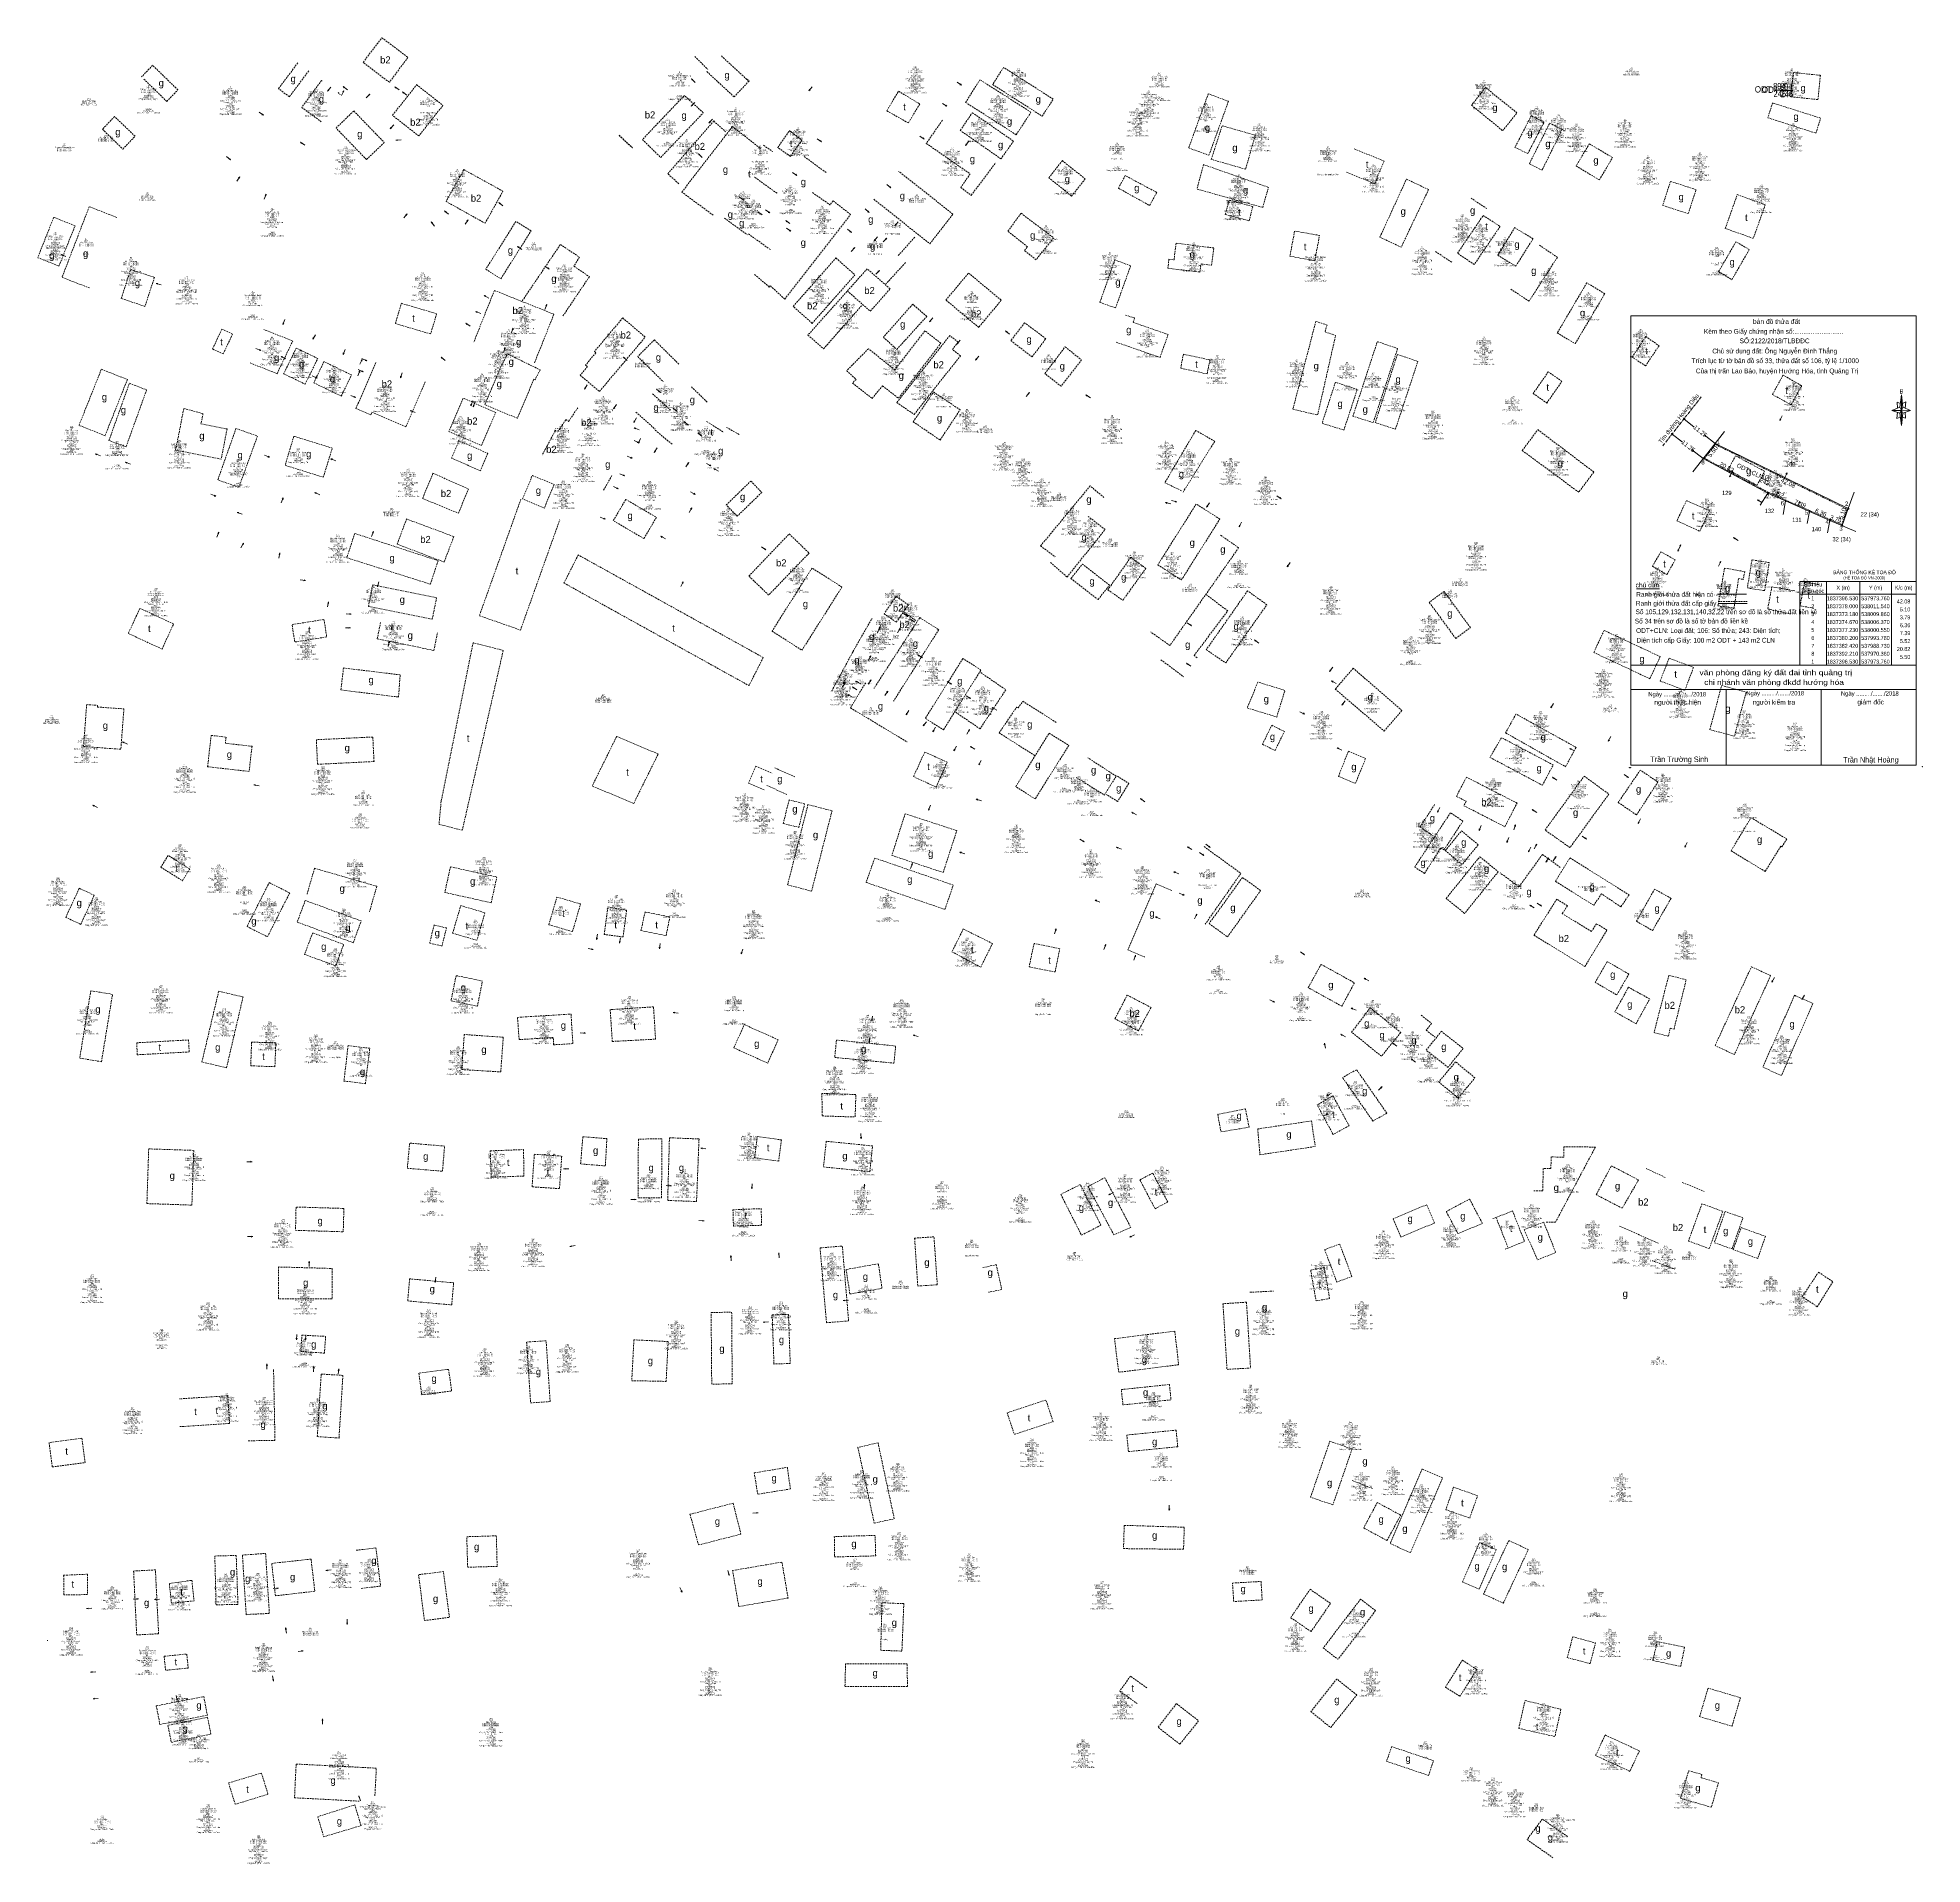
# Model space of a CAD drawing. Header units: metres. Extents: x 537497 to 538033, y 1836993 to 1837512.
import ezdxf
from ezdxf.enums import TextEntityAlignment as Align

# ---------------------------------------------------------------- set-up
doc = ezdxf.new("R2010")
doc.units = ezdxf.units.M
doc.header["$LTSCALE"] = 0.16
doc.header["$PDMODE"] = 32
doc.header["$PDSIZE"] = 0.08
doc.linetypes.add('DOT_DASHED', pattern=[7.7, 5, -1.2, 0.3, -1.2])
doc.linetypes.add('MEDIUM_DASHED', pattern=[4.5, 3, -1.5])
for name, color, linetype, lineweight in [('1', 7, 'MEDIUM_DASHED', 13), ('10', 7, 'Continuous', 13), ('14', 7, 'MEDIUM_DASHED', 13), ('16', 7, 'Continuous', 13), ('17', 7, 'Continuous', 13), ('5', 7, 'Continuous', 13), ('6', 7, 'Continuous', 13), ('63', 7, 'MEDIUM_DASHED', 13)]:
    doc.layers.add(name, color=color, linetype=linetype, lineweight=lineweight)
doc.layers.add('15', color=7, linetype='Continuous')

msp = doc.modelspace()

# ---------------------------------------------------------------- hatches: boundary and pattern name
at = {"layer": '63'}
for points in [[(537965.12, 1837403.48, 1), (537964.72, 1837403.48, 1)], [(537961.72, 1837399.17, 1), (537961.32, 1837399.17, 1)], [(537973.96, 1837396.53, 1), (537973.56, 1837396.53, 1)], [(537970.56, 1837392.21, 1), (537970.16, 1837392.21, 1)], [(537988.93, 1837382.42, 1), (537988.53, 1837382.42, 1)], [(537993.98, 1837380.2, 1), (537993.58, 1837380.2, 1)], [(538000.75, 1837377.23, 1), (538000.35, 1837377.23, 1)], [(538006.57, 1837374.67, 1), (538006.17, 1837374.67, 1)], [(538010.06, 1837373.18, 1), (538009.66, 1837373.18, 1)], [(538011.74, 1837378, 1), (538011.34, 1837378, 1)]]:
    msp.add_hatch(color=256, dxfattribs=at).paths.add_polyline_path(points)

# ---------------------------------------------------------------- linework, layer by layer
at = {"layer": '1'}
msp.add_lwpolyline([(537973.83, 1837396.22), (538011.23, 1837377.87), (538009.71, 1837373.52), (538006.47, 1837374.9), (538000.65, 1837377.46), (537993.88, 1837380.43), (537988.84, 1837382.65), (537970.74, 1837392.29)], close=True, dxfattribs=at)
at = {"layer": '10'}
for p, q in [((537973.76, 1837396.53), (538011.54, 1837378)), ((537988.73, 1837382.42), (537986.59, 1837379)), ((537988.73, 1837382.42), (537993.78, 1837380.2)), ((537993.78, 1837380.2), (537993.11, 1837376.38)), ((537993.78, 1837380.2), (538000.55, 1837377.23)), ((538013.21, 1837382.67), (538011.54, 1837378)), ((537999.92, 1837373.79), (538000.55, 1837377.23)), ((538000.55, 1837377.23), (538006.37, 1837374.67)), ((538006.37, 1837374.67), (538005.72, 1837371.14)), ((538006.37, 1837374.67), (538013.72, 1837371.53)), ((538011.54, 1837378), (538009.86, 1837373.18))]:
    msp.add_line(p, q, dxfattribs=at)
at = {"layer": '14'}
for p, q in [((537565.73, 1837497.29), (537571.26, 1837504.64)), ((537574.34, 1837502.33), (537568.82, 1837494.97)), ((537683.96, 1837506.42), (537687.67, 1837502.74)), ((537695.14, 1837494.94), (537687.21, 1837502.28)), ((537691.51, 1837506.57), (537699.38, 1837499.3)), ((537537.17, 1837496.91), (537533.99, 1837500)), ((537568.82, 1837494.97), (537565.73, 1837497.29)), ((537695.14, 1837494.94), (537689.67, 1837500)), ((537699.38, 1837499.44), (537695.14, 1837494.94)), ((537698.77, 1837500), (537699.38, 1837499.44)), ((537582.64, 1837496.21), (537583.28, 1837495.55)), ((537990.07, 1837493.22), (537988.74, 1837489)), ((538003.74, 1837488.9), (537990.07, 1837493.22)), ((537694.7, 1837486.52), (537680.29, 1837467.89)), ((537689.35, 1837488.09), (537692.69, 1837485.05)), ((537694.7, 1837486.52), (537702.75, 1837480.15)), ((537754.29, 1837488.29), (537749.72, 1837481.73)), ((537930.32, 1837485.68), (537924.6, 1837474.1)), ((537988.74, 1837489), (538002.39, 1837484.63)), ((538002.39, 1837484.63), (538003.74, 1837488.9)), ((537662.45, 1837484.07), (537666.24, 1837480.51)), ((537662.45, 1837483.99), (537666.24, 1837480.43)), ((537703.5, 1837481.18), (537706.12, 1837479.38)), ((537916.91, 1837480.6), (537920.56, 1837478.82)), ((537715.07, 1837478), (537721.43, 1837473.32)), ((537836.78, 1837472.78), (537828.44, 1837475.71)), ((537921, 1837475.95), (537924.6, 1837474.1)), ((537707.32, 1837467.56), (537700.87, 1837472.18)), ((537836.78, 1837472.78), (537846.92, 1837469.27)), ((537689.23, 1837461.33), (537680.29, 1837467.89)), ((537717.4, 1837467.74), (537722.37, 1837464.29)), ((537908.93, 1837463.19), (537904.44, 1837466.17)), ((537501.9, 1837460.73), (537497.34, 1837449.27)), ((537511.97, 1837463.75), (537519.85, 1837460.7)), ((537692.38, 1837460.52), (537698.98, 1837455.71)), ((537699.2, 1837456.02), (537705.52, 1837451.49)), ((537746.42, 1837455.07), (537741.66, 1837449.77)), ((537979.67, 1837453.78), (537974.77, 1837445.34)), ((537983.47, 1837451.57), (537979.67, 1837453.78)), ((537497.34, 1837449.27), (537503.39, 1837446.89)), ((537724.07, 1837449.19), (537729.45, 1837444.38)), ((537898.94, 1837447.98), (537894.36, 1837451)), ((537717.31, 1837430.62), (537729.45, 1837444.38)), ((537743.82, 1837447.87), (537738.27, 1837441.82)), ((537627.05, 1837439.97), (537621.19, 1837425.25)), ((537720.54, 1837423.39), (537731.6, 1837435.94)), ((537716.12, 1837427.29), (537720.54, 1837423.39)), ((537860.87, 1837404.61), (537865.98, 1837427.2)), ((537740.8, 1837417.44), (537733.29, 1837423.4)), ((537870.89, 1837404.27), (537877.83, 1837425.44)), ((537587.74, 1837406.47), (537593.43, 1837419.57)), ((537821.98, 1837417.9), (537829.48, 1837416.25)), ((537671.94, 1837410.63), (537677.21, 1837405.86)), ((537683.01, 1837412.59), (537687.6, 1837408.14)), ((537633.55, 1837403.65), (537624.35, 1837407.58)), ((537667.25, 1837405.43), (537672.67, 1837400.6)), ((537644.38, 1837400.19), (537640.61, 1837393.18)), ((537677.5, 1837396.28), (537672.55, 1837400.46)), ((537687.31, 1837402.78), (537692.21, 1837399.69)), ((537692.99, 1837401.08), (537696.54, 1837399.05)), ((537876.65, 1837402.42), (537870.89, 1837404.27)), ((537831.63, 1837397.13), (537822.64, 1837382.68)), ((537658.08, 1837383.27), (537660.55, 1837387.62)), ((537796.26, 1837384.45), (537782.19, 1837367.42)), ((537800.19, 1837381.14), (537796.26, 1837384.45)), ((537822.23, 1837383.08), (537817.47, 1837385.37)), ((537838.44, 1837366.89), (537833.17, 1837370.55)), ((537703.4, 1837335.73), (537650.86, 1837364.86)), ((537782.19, 1837367.42), (537786.29, 1837364.32)), ((537838.44, 1837366.89), (537818.9, 1837339.14)), ((537790.82, 1837358.19), (537794.07, 1837362.28)), ((537790.82, 1837358.19), (537798.52, 1837352.18)), ((538003.07, 1837356.51), (537999.14, 1837357.15)), ((537725.77, 1837355.74), (537714.41, 1837337.81)), ((537996.45, 1837354.66), (537989.88, 1837355.81)), ((537747.85, 1837347.04), (537734.87, 1837326.97)), ((537746.72, 1837346.25), (537743.42, 1837348.49)), ((537747.85, 1837347.04), (537753.26, 1837343.65)), ((537593.8, 1837341.01), (537594.74, 1837345.71)), ((537753.26, 1837343.65), (537740.42, 1837323.32)), ((537818.9, 1837339.14), (537813.46, 1837342.97)), ((537703.4, 1837335.73), (537699.36, 1837327.74)), ((537722.85, 1837326.23), (537725.22, 1837330.57)), ((537816.36, 1837335.1), (537822.77, 1837330.26)), ((537728.19, 1837321.43), (537732.5, 1837328.58)), ((537728.19, 1837321.43), (537744.25, 1837311.75)), ((537786.61, 1837317.31), (537777.13, 1837323.3)), ((537770.39, 1837314.31), (537780.49, 1837307.93)), ((537666.61, 1837294.25), (537673.57, 1837308.33)), ((537701.29, 1837304.89), (537705.95, 1837302.91)), ((537712.43, 1837301.8), (537706.65, 1837304.41)), ((537803.64, 1837302.02), (537795.64, 1837307.24)), ((537666.61, 1837294.25), (537654.83, 1837299.25)), ((537710.15, 1837296.81), (537704.33, 1837299.44)), ((537901.72, 1837286.49), (537906.5, 1837282.56)), ((537906.5, 1837282.56), (537901.89, 1837276.93)), ((537924.73, 1837279.8), (537929.91, 1837276.04)), ((537593.66, 1837270.76), (537591.56, 1837263.48)), ((537642.52, 1837259.85), (537644.81, 1837267.7)), ((537644.81, 1837267.7), (537651.69, 1837265.69)), ((537649.24, 1837257.89), (537651.53, 1837265.74)), ((537615.2, 1837257.42), (537622.08, 1837255.42)), ((537642.52, 1837259.85), (537649.4, 1837257.84)), ((537996.33, 1837239.79), (537987.3, 1837219.38)), ((537996.33, 1837239.79), (538001.54, 1837237.47)), ((538001.54, 1837237.47), (537992.58, 1837217.03)), ((537992.58, 1837217.03), (537987.3, 1837219.38)), ((537865.21, 1837211.25), (537860.75, 1837208.65)), ((537528.87, 1837196.19), (537541.66, 1837195.77)), ((537959.58, 1837188.09), (537954.16, 1837190.6)), ((537964.45, 1837186.66), (537970.66, 1837184.11)), ((537584.32, 1837179.27), (537584.12, 1837172.65)), ((537916.21, 1837178.56), (537910.67, 1837176.37)), ((537911.56, 1837176.72), (537914.99, 1837168.05)), ((537916.21, 1837178.56), (537919.64, 1837169.89)), ((537925.8, 1837175.39), (537928.43, 1837175.37)), ((537919.64, 1837169.89), (537914.1, 1837167.7)), ((537946.62, 1837174.27), (537957.8, 1837169.28)), ((537962.33, 1837162), (537955.94, 1837164.41)), ((537765.8, 1837162.46), (537769.57, 1837163.31)), ((537862.75, 1837162.46), (537858.9, 1837161.75)), ((537858.9, 1837161.75), (537860.41, 1837153.03)), ((537864.27, 1837153.7), (537862.75, 1837162.46)), ((537841.66, 1837155.45), (537848.36, 1837155.8)), ((537860.41, 1837153.03), (537864.27, 1837153.7)), ((537840.67, 1837152.65), (537841.81, 1837133.96)), ((537551.33, 1837126.08), (537537.63, 1837125.19)), ((537870.69, 1837102.01), (537876.41, 1837099.75)), ((537694.85, 1837095.55), (537697.09, 1837086.78)), ((537877.32, 1837065.05), (537866.65, 1837051.23)), ((537933.32, 1837057.61), (537939.8, 1837055.9)), ((537500, 1837056.56), (537500.26, 1837056.6)), ((537897.16, 1837043.32), (537901.29, 1837040.72)), ((537570.75, 1837021.5), (537593.52, 1837020.32)), ((537593.11, 1837012.44), (537593.52, 1837020.32)), ((537931.85, 1837000.88), (537924.69, 1837005.88)), ((537920.34, 1837000.04), (537927.69, 1836994.9))]:
    msp.add_line(p, q, dxfattribs=at)
at = {"layer": '14', "linetype": 'Continuous'}
for p, q in [((537990.49, 1837496.86), (537993.84, 1837496.86)), ((537992.5, 1837496.77), (537995.85, 1837496.77))]:
    msp.add_line(p, q, dxfattribs=at)
at = {"layer": '14'}
for points in [[(537595.11, 1837511.74), (537602.49, 1837506.12), (537597.22, 1837499.07), (537589.78, 1837504.74)], [(537782.64, 1837489.46), (537785.77, 1837494.28), (537771.69, 1837503.32), (537768.55, 1837498.45)], [(537598.13, 1837489.7), (537604.97, 1837498.41), (537612.44, 1837492.53), (537605.61, 1837483.83)], [(537744.61, 1837487.52), (537738.5, 1837490.98), (537741.85, 1837496.55), (537747.87, 1837492.91)], [(537760.89, 1837493.36), (537775.26, 1837484.19), (537779.46, 1837490.56), (537764.96, 1837499.81)], [(537908.54, 1837497.6), (537904.58, 1837492.57), (537913.42, 1837485.34), (537917.49, 1837490.37)], [(537587.11, 1837490.94), (537595.77, 1837481.98), (537590.72, 1837477.14), (537582.08, 1837486.08)], [(537669.1, 1837482.83), (537674.28, 1837477.73), (537686.38, 1837490.41), (537681.01, 1837495.34)], [(537835.54, 1837493.68), (537829.81, 1837495.82), (537824.25, 1837480.43), (537830, 1837478.35)], [(537519.17, 1837489.34), (537515.74, 1837485.76), (537521.51, 1837480.11), (537525, 1837483.75)], [(537774.5, 1837482.35), (537770.92, 1837477.33), (537759.38, 1837485.41), (537762.8, 1837490.45)], [(537833.74, 1837486.72), (537843.13, 1837484.07), (537840.43, 1837474.4), (537830.67, 1837477.19)], [(537710.85, 1837485.33), (537714.39, 1837482.63), (537711.14, 1837478.04), (537707.53, 1837480.55)], [(537934.29, 1837475.31), (537940.88, 1837471.36), (537944.64, 1837477.69), (537938.03, 1837481.61)], [(537784.53, 1837471.94), (537788.36, 1837476.83), (537794.87, 1837471.64), (537791, 1837466.78)], [(537624.4, 1837459.05), (537629.48, 1837468.14), (537618.37, 1837474.27), (537613.32, 1837465.24)], [(537806.22, 1837472.59), (537804.29, 1837469), (537813.14, 1837464.09), (537815.18, 1837467.79)], [(537878.56, 1837455.11), (537886.09, 1837471.58), (537892.37, 1837468.59), (537884.59, 1837452.24)], [(537961.09, 1837470.95), (537958.86, 1837464.1), (537966.14, 1837461.78), (537968.36, 1837468.58)], [(537980.07, 1837467.19), (537987.99, 1837464.26), (537984.61, 1837454.75), (537976.65, 1837457.58)], [(537628.89, 1837443.27), (537637.47, 1837456.89), (537633.16, 1837459.54), (537624.61, 1837445.97)], [(537772.89, 1837456.81), (537776.66, 1837461.87), (537785.89, 1837454.91), (537780.9, 1837448.68), (537777.61, 1837451.31), (537778.45, 1837452.36)], [(537907.88, 1837461.24), (537912.71, 1837458.15), (537905.34, 1837447.32), (537900.61, 1837450.53)], [(537861.41, 1837455.59), (537854.34, 1837456.83), (537853, 1837449.69), (537860.05, 1837448.37)], [(537917.14, 1837446.87), (537922.05, 1837454.62), (537916.83, 1837457.81), (537912.05, 1837449.98)], [(537803.28, 1837448.64), (537799.03, 1837436.58), (537803.47, 1837434.98), (537807.76, 1837446.97)], [(537530.51, 1837443.69), (537527.8, 1837435.44), (537521.08, 1837437.7), (537523.75, 1837445.89)], [(537755.29, 1837437.23), (537761.72, 1837444.91), (537771.01, 1837437.18), (537764.6, 1837429.48)], [(537942.43, 1837439.03), (537937.32, 1837442.12), (537928.93, 1837427.88), (537934.03, 1837424.86)], [(537600.63, 1837436.31), (537610.65, 1837433.35), (537608.95, 1837427.6), (537598.93, 1837430.56)], [(537669.9, 1837426.72), (537663.5, 1837432.15), (537655.46, 1837422.62), (537655.87, 1837422.28), (537652.95, 1837418.77), (537653.49, 1837418.32), (537651.44, 1837415.86), (537656.89, 1837411.27)], [(537749.84, 1837432.59), (537745.86, 1837436.06), (537737.53, 1837426.68), (537741.35, 1837423.22)], [(537549.65, 1837429), (537547, 1837423.34), (537550.04, 1837421.95), (537552.68, 1837427.58)], [(537741.35, 1837408.13), (537746.27, 1837404.75), (537759.42, 1837421.4), (537757.12, 1837423.2), (537758.77, 1837425.3), (537756.4, 1837427.16)], [(537777.66, 1837430.8), (537773.7, 1837425.71), (537779.77, 1837421.11), (537783.66, 1837426.25)], [(537954.06, 1837426.87), (537957.83, 1837424.28), (537954.01, 1837418.54), (537950.23, 1837421.02)], [(537567.2, 1837416.29), (537573.3, 1837413.34), (537576.87, 1837420.64), (537570.78, 1837423.62)], [(537783.41, 1837416.33), (537789.12, 1837423.93), (537793.84, 1837420.24), (537787.99, 1837412.75)], [(537877.23, 1837402.42), (537882.97, 1837400.56), (537889.33, 1837419.82), (537883.53, 1837421.79)], [(537509.08, 1837401.66), (537515.43, 1837417.6), (537522.82, 1837414.67), (537516.47, 1837398.72)], [(537578.64, 1837419.75), (537575.74, 1837413.73), (537583.57, 1837409.97), (537586.47, 1837415.98)], [(537926.38, 1837416.85), (537922.1, 1837410.69), (537925.97, 1837408), (537930.25, 1837414.16)], [(537517.59, 1837397.35), (537523.38, 1837413.62), (537528.28, 1837411.72), (537522.45, 1837395.59)], [(537862.13, 1837402.25), (537868.32, 1837400.31), (537872.13, 1837411.88), (537865.93, 1837413.9)], [(537998.34, 1837412.92), (537993.06, 1837415.92), (537990.04, 1837410.41), (537995.36, 1837407.49)], [(537536.52, 1837394.6), (537538.84, 1837406.43), (537544.29, 1837405), (537543.72, 1837402.1), (537551.14, 1837400.64), (537549.45, 1837392.06)], [(537614.09, 1837399.95), (537623.42, 1837395.93), (537627.47, 1837405.32), (537618.18, 1837409.36)], [(537553.66, 1837400.77), (537559.77, 1837398.61), (537554.48, 1837384.06), (537548.5, 1837386.17)], [(537919, 1837394.49), (537923.39, 1837400.43), (537939.31, 1837388.41), (537935.03, 1837382.67)], [(537581.02, 1837395.18), (537570.1, 1837398.58), (537567.61, 1837390.31), (537578.45, 1837386.93)], [(537617.03, 1837397.24), (537625.15, 1837393.71), (537623.06, 1837388.77), (537614.89, 1837392.32)], [(537979.56, 1837393.03), (537977.45, 1837389), (537985.69, 1837384.65), (537987.81, 1837388.62)], [(537616.85, 1837376.7), (537619.67, 1837383.57), (537609.61, 1837388.07), (537606.66, 1837380.88)], [(537635.06, 1837380.75), (537637.83, 1837387.43), (537644.02, 1837384.85), (537641.24, 1837378.18)], [(537703, 1837382.62), (537696.04, 1837375.87), (537692.9, 1837379.05), (537699.89, 1837385.83)], [(537664.38, 1837380.63), (537673.06, 1837375.53), (537669.51, 1837369.49), (537660.83, 1837374.59)], [(537815.47, 1837362.03), (537822.18, 1837357.75), (537833.11, 1837375.05), (537826.38, 1837379.3)], [(537972.15, 1837377.46), (537965.63, 1837380.33), (537962.93, 1837374.56), (537969.43, 1837371.56)], [(537615.54, 1837370.06), (537612.76, 1837362.83), (537599.44, 1837367.92), (537602.1, 1837375.06)], [(537587.39, 1837370.96), (537585.13, 1837364.05), (537608.88, 1837356.55), (537611.06, 1837363.22)], [(537710.79, 1837370.82), (537716.44, 1837365.37), (537704.95, 1837353.46), (537699.32, 1837358.85)], [(537801.28, 1837354.96), (537805.55, 1837351.97), (537812.07, 1837361.04), (537807.79, 1837364.15)], [(537958.37, 1837365.77), (537955.95, 1837361.62), (537960.07, 1837359.28), (537962.44, 1837363.46)], [(537984.23, 1837363.46), (537982.92, 1837355.48), (537987.83, 1837354.68), (537989.12, 1837362.67)], [(537610.64, 1837352.71), (537609.41, 1837346.58), (537591.27, 1837350.22), (537592.5, 1837356.35)], [(537741.17, 1837353.09), (537737.74, 1837348.16), (537741.19, 1837345.74), (537744.63, 1837350.68)], [(537829.25, 1837337.94), (537834.76, 1837334.17), (537846.45, 1837350.72), (537840.97, 1837354.65)], [(537892.58, 1837351.4), (537900.08, 1837341.13), (537904.27, 1837344.2), (537896.79, 1837354.47)], [(537523.07, 1837342.55), (537532.66, 1837338.13), (537535.94, 1837345.27), (537526.36, 1837349.69)], [(537579.44, 1837341.57), (537570.36, 1837340.13), (537569.57, 1837345.09), (537578.65, 1837346.53)], [(537942.23, 1837343.42), (537939.29, 1837337.16), (537955.23, 1837329.7), (537958.16, 1837335.98)], [(537629.57, 1837337.76), (537621.01, 1837339.92), (537611.93, 1837294.9), (537611.32, 1837288.35), (537617.94, 1837286.68)], [(537583.44, 1837326.51), (537599.82, 1837324.5), (537600.29, 1837330.8), (537584.2, 1837332.75)], [(537765.24, 1837332.2), (537760.09, 1837335.42), (537749.46, 1837318.43), (537754.62, 1837315.21)], [(537865.88, 1837326.74), (537879.78, 1837314.84), (537884.81, 1837320.64), (537870.98, 1837332.68)], [(537960.73, 1837335.53), (537967.62, 1837332.92), (537965.18, 1837326.42), (537958.14, 1837329.06)], [(537843.89, 1837328.75), (537840.89, 1837321.4), (537849.26, 1837318.83), (537851.58, 1837326.39)], [(537972.27, 1837315.22), (537975.6, 1837327.76), (537982.57, 1837325.92), (537979.26, 1837313.38)], [(537510.36, 1837310.45), (537511.25, 1837322.34), (537514.36, 1837322.13), (537514.33, 1837321.66), (537521.82, 1837321.15), (537520.96, 1837309.66)], [(537914.26, 1837314.31), (537931.27, 1837304.71), (537934.29, 1837310.2), (537917.2, 1837319.68)], [(537545.59, 1837304.71), (537546.61, 1837313.61), (537550.84, 1837313.13), (537550.64, 1837311.38), (537558.21, 1837310.52), (537557.39, 1837303.36)], [(537592.52, 1837313.15), (537576.48, 1837312.38), (537576.82, 1837305.39), (537592.87, 1837306.19)], [(537790.18, 1837310.76), (537780.66, 1837295.56), (537775.11, 1837299.04), (537784.63, 1837314.24)], [(537874.5, 1837307.08), (537871.62, 1837300), (537866.77, 1837301.97), (537869.6, 1837309.09)], [(537913.09, 1837312.96), (537909.82, 1837307.37), (537924.71, 1837299.45), (537927.77, 1837305.23)], [(537749.29, 1837308.88), (537746.09, 1837301.9), (537752.52, 1837298.95), (537755.69, 1837305.99)], [(537951.45, 1837291.01), (537957.49, 1837300.36), (537952.52, 1837303.75), (537946.25, 1837294.56)], [(537903.14, 1837301.75), (537900.3, 1837296.3), (537903.06, 1837294.91), (537902.4, 1837293.64), (537914.04, 1837287.68), (537917.51, 1837294.38)], [(537932.54, 1837281.74), (537925.46, 1837286.73), (537936.57, 1837302.03), (537943.58, 1837296.94)], [(537715.17, 1837294.18), (537710.75, 1837295.28), (537709.09, 1837288.58), (537713.51, 1837287.49)], [(537722.94, 1837292.21), (537717.15, 1837269.39), (537710.33, 1837271.15), (537716.11, 1837293.94)], [(537743.71, 1837291.36), (537739.94, 1837279.53), (537754.51, 1837274.67), (537758.39, 1837286.57)], [(537888.44, 1837276.21), (537891.25, 1837274.43), (537895.87, 1837281.69), (537896.76, 1837281.09), (537902.14, 1837289.27), (537898.6, 1837291.65)], [(537978.29, 1837280.83), (537983.95, 1837290.24), (537994.12, 1837284.2), (537992.72, 1837281.94), (537992.43, 1837282.12), (537987.99, 1837274.95)], [(537532.29, 1837276.15), (537538.44, 1837272.33), (537540.53, 1837275.69), (537534.38, 1837279.51)], [(537757.39, 1837271.11), (537735.08, 1837278.77), (537732.63, 1837271.86), (537755.01, 1837264.18)], [(537902.62, 1837263.06), (537897.37, 1837267.3), (537906.93, 1837279.14), (537912.18, 1837274.9)], [(537949.32, 1837268.34), (537946.99, 1837264.9), (537941.5, 1837268.62), (537939.29, 1837265.35), (537928.39, 1837272.16), (537932.53, 1837278.81)], [(537614.57, 1837276.29), (537612.97, 1837269.01), (537626.14, 1837266.08), (537627.75, 1837273.39)], [(537844.68, 1837269.55), (537839.52, 1837273.27), (537830.05, 1837260.14), (537835.27, 1837256.4)], [(537509.16, 1837270.19), (537513.42, 1837268.19), (537509.55, 1837259.95), (537505.3, 1837261.94)], [(537571.06, 1837260.58), (537586.96, 1837254.73), (537589.21, 1837260.9), (537573.33, 1837266.74)], [(537951.42, 1837260.82), (537955.98, 1837258.2), (537961.24, 1837267.33), (537956.57, 1837269.96)], [(537659.27, 1837264.88), (537664.6, 1837263.96), (537663.59, 1837256.36), (537658.23, 1837257.07)], [(537676.88, 1837262.04), (537669.85, 1837263.48), (537668.69, 1837258.19), (537675.8, 1837256.74)], [(537573.14, 1837251.41), (537581.99, 1837248.18), (537584.26, 1837254.24), (537575.44, 1837257.54)], [(537609.93, 1837259.79), (537608.67, 1837254.62), (537612.16, 1837253.77), (537613.43, 1837258.92)], [(537760.22, 1837258.63), (537757.02, 1837252.17), (537765.18, 1837247.78), (537768.52, 1837254.52)], [(537780.32, 1837254.54), (537778.94, 1837247.86), (537786.28, 1837246.42), (537787.64, 1837253.03)], [(537616.19, 1837245.37), (537614.75, 1837238.21), (537622.25, 1837236.71), (537623.69, 1837243.86)], [(537861.86, 1837248.59), (537871.33, 1837243.34), (537867.74, 1837236.69), (537858.2, 1837241.98)], [(537939.7, 1837243.47), (537945.84, 1837239.9), (537949.26, 1837245.83), (537943.11, 1837249.38)], [(537960.61, 1837245.45), (537956.41, 1837229.2), (537960.49, 1837228.21), (537961.04, 1837230.47), (537962.09, 1837230.21), (537965.56, 1837244.23)], [(537984.08, 1837247.92), (537989.54, 1837245.37), (537979.23, 1837222.97), (537973.76, 1837225.52)], [(537509.28, 1837221.96), (537515.45, 1837220.93), (537518.59, 1837240.07), (537512.42, 1837241.08)], [(537555.66, 1837239.32), (537550.98, 1837219.23), (537543.98, 1837220.85), (537548.75, 1837240.96)], [(537806.78, 1837239.85), (537813.55, 1837236.34), (537809.94, 1837229.69), (537803.3, 1837233.13)], [(537945.3, 1837235.11), (537951.3, 1837231.73), (537955.18, 1837238.77), (537949.15, 1837242.09)], [(537649.33, 1837226.07), (537643.88, 1837225.75), (537643.76, 1837227.8), (537636.68, 1837227.37), (537634.08, 1837227.21), (537633.62, 1837233.54), (537648.82, 1837234.46)], [(537659.94, 1837235.72), (537660.53, 1837226.7), (537672.84, 1837227.34), (537672.24, 1837236.52)], [(537870.52, 1837229.35), (537875.81, 1837236.24), (537884.46, 1837229.24), (537879, 1837222.49)], [(537618.5, 1837228.66), (537617.76, 1837218.71), (537628.87, 1837218.05), (537629.56, 1837227.89)], [(537698.03, 1837231.48), (537707.63, 1837227.2), (537704.7, 1837220.52), (537695.05, 1837224.87)], [(537895.99, 1837229.6), (537902.2, 1837224.72), (537897.9, 1837219.33), (537891.73, 1837224.18)], [(537540.38, 1837223.72), (537525.64, 1837222.91), (537525.47, 1837226.31), (537540.19, 1837227.12)], [(537558.1, 1837226.52), (537557.83, 1837219.78), (537564.72, 1837219.52), (537564.97, 1837226.26)], [(537585.5, 1837225.51), (537584.33, 1837215.45), (537590.42, 1837214.7), (537591.66, 1837224.75)], [(537724.21, 1837227.1), (537723.71, 1837222.15), (537740.53, 1837220.53), (537741.02, 1837225.4)], [(537905.55, 1837216.35), (537900.06, 1837220.89), (537895.25, 1837215.22), (537900.79, 1837210.62)], [(537729.72, 1837211.62), (537720.08, 1837211.93), (537720.14, 1837205.54), (537729.51, 1837205.24)], [(537832.49, 1837205.99), (537833.41, 1837201.03), (537841.38, 1837202.33), (537840.37, 1837207.52)], [(537612.91, 1837196.97), (537602.99, 1837197.82), (537602.32, 1837190.69), (537612.3, 1837189.83)], [(537652.17, 1837199.65), (537659.01, 1837199.09), (537658.56, 1837191.35), (537651.54, 1837191.92)], [(537674.64, 1837199.07), (537667.95, 1837198.95), (537667.84, 1837182.33), (537674.53, 1837182.29)], [(537685.17, 1837199.01), (537676.77, 1837199.34), (537676.27, 1837181.55), (537684.47, 1837181.23)], [(537701.75, 1837199.69), (537708.58, 1837198.74), (537707.8, 1837192.71), (537700.91, 1837193.67)], [(537721.3, 1837198.35), (537720.52, 1837191.06), (537733.7, 1837189.71), (537734.44, 1837197.02)], [(537625.87, 1837195.63), (537635.33, 1837195.98), (537635.45, 1837188.47), (537626.15, 1837188.13)], [(537637.78, 1837185.41), (537638.39, 1837194.65), (537646.16, 1837194.14), (537645.55, 1837184.9)], [(537944.31, 1837191.41), (537951.99, 1837187.36), (537947.38, 1837179.33), (537940.01, 1837183.18)], [(537787.93, 1837183.26), (537793.8, 1837171.68), (537799.31, 1837174.52), (537793.46, 1837186.06)], [(537800.41, 1837188.01), (537807.81, 1837173.9), (537803, 1837171.75), (537795.67, 1837185.48)], [(537810.39, 1837187.39), (537814.69, 1837179.2), (537818.29, 1837181.1), (537814.06, 1837189.29)], [(537904.02, 1837181.93), (537907.68, 1837175), (537900.73, 1837172.13), (537897.39, 1837178.39)], [(537970.02, 1837180.59), (537975.96, 1837178.44), (537972.11, 1837167.87), (537966.19, 1837170.01)], [(537694.81, 1837178.88), (537702.82, 1837179.22), (537702.95, 1837174.49), (537694.94, 1837174.27)], [(537882.31, 1837176.3), (537884.51, 1837171.1), (537894.04, 1837175.14), (537891.84, 1837180.34)], [(537981.67, 1837176.61), (537976.59, 1837178.39), (537973.55, 1837169.55), (537978.58, 1837167.79)], [(537746.4, 1837170.83), (537747.29, 1837157.24), (537752.85, 1837157.6), (537751.9, 1837171.21)], [(537981.17, 1837173.84), (537988.07, 1837171.33), (537985.86, 1837165.06), (537978.9, 1837167.59)], [(537725.87, 1837168.59), (537727.66, 1837147.34), (537721.38, 1837146.8), (537719.55, 1837168.05)], [(537867.13, 1837169.17), (537862.87, 1837167.57), (537866.33, 1837158.36), (537870.59, 1837159.96)], [(537565.69, 1837162.65), (537580.97, 1837162.23), (537580.93, 1837153.56), (537565.69, 1837153.56)], [(537615.49, 1837158.15), (537602.98, 1837159.27), (537602.43, 1837153), (537614.93, 1837151.88)], [(537726.92, 1837161.94), (537728.03, 1837154.98), (537737.14, 1837156.59), (537736.11, 1837163.56)], [(537998.5, 1837154.23), (538003.15, 1837161.17), (538007.21, 1837158.45), (538002.79, 1837151.36)], [(537694.44, 1837149.79), (537694.61, 1837129.47), (537688.78, 1837129.37), (537688.61, 1837149.74)], [(537710.57, 1837149.19), (537711.08, 1837135.24), (537706.46, 1837135.09), (537705.95, 1837149.02)], [(537572.4, 1837143.29), (537579.13, 1837142.94), (537578.78, 1837138.18), (537572.06, 1837138.67)], [(537803.18, 1837142.29), (537820.3, 1837144.43), (537821.4, 1837134.88), (537804.37, 1837132.75)], [(537637.34, 1837124.06), (537642.89, 1837124.43), (537641.74, 1837141.69), (537636.19, 1837141.32)], [(537666.68, 1837141.96), (537666.07, 1837130.36), (537675.83, 1837130.16), (537676.4, 1837141.47)], [(537605.6, 1837132.49), (537606.4, 1837126.33), (537614.91, 1837127.43), (537614.06, 1837133.58)], [(537584.03, 1837131.86), (537577.86, 1837132.23), (537576.75, 1837114.47), (537582.92, 1837114.08)], [(537805.12, 1837127.83), (537818.78, 1837129.27), (537819.22, 1837124.92), (537805.58, 1837123.48)], [(537783.71, 1837124.87), (537772.69, 1837121.24), (537774.73, 1837115.1), (537785.73, 1837118.72)], [(537806.67, 1837114.91), (537820.68, 1837116.3), (537821.15, 1837111.61), (537807.14, 1837110.22)], [(537500.58, 1837112.81), (537501.47, 1837105.87), (537510.8, 1837107.1), (537509.89, 1837114.04)], [(537736.01, 1837112.71), (537730.3, 1837111.41), (537734.94, 1837089.92), (537740.63, 1837091.14)], [(537870.67, 1837110.97), (537865.19, 1837095.11), (537858.85, 1837097.26), (537864.34, 1837113.16)], [(537700.86, 1837104.19), (537710.26, 1837105.73), (537711.11, 1837099.61), (537701.84, 1837098.11)], [(537890.54, 1837105.29), (537881.44, 1837084.1), (537887.22, 1837081.53), (537896.35, 1837102.79)], [(537877.81, 1837095.76), (537873.95, 1837088.54), (537880.57, 1837084.97), (537884.46, 1837092.18)], [(537899.47, 1837100.1), (537897.27, 1837093.72), (537904.07, 1837091.36), (537906.3, 1837097.7)], [(537619.2, 1837086.04), (537627.6, 1837086.3), (537627.84, 1837077.63), (537619.47, 1837077.37)], [(537735.19, 1837086.41), (537723.6, 1837086.09), (537723.67, 1837080.29), (537735.35, 1837080.61)], [(537805.73, 1837082.67), (537822.79, 1837082.47), (537822.99, 1837088.74), (537805.94, 1837089.28)], [(537911.61, 1837082.35), (537906.72, 1837071.12), (537901.98, 1837073.2), (537906.86, 1837084.42)], [(537915.16, 1837084.98), (537908, 1837069.77), (537913.6, 1837067.17), (537920.7, 1837082.39)], [(537547.65, 1837080.57), (537553.72, 1837080.72), (537554.23, 1837066.84), (537547.99, 1837066.69)], [(537556.55, 1837063.85), (537555.49, 1837080.82), (537562.07, 1837081.31), (537563.13, 1837064.26), (537557.81, 1837064.01)], [(537563.8, 1837078.47), (537574.98, 1837079.69), (537576.05, 1837070.57), (537564.88, 1837069.26)], [(537708.72, 1837078.85), (537710.46, 1837068.64), (537696.47, 1837066.21), (537694.71, 1837076.44)], [(537504.71, 1837075.1), (537511.45, 1837075.4), (537511.53, 1837069.61), (537504.79, 1837069.52)], [(537530.77, 1837076.62), (537524.58, 1837076.31), (537525.46, 1837058.17), (537531.68, 1837058.48)], [(537534.73, 1837072.78), (537541.12, 1837073.67), (537541.74, 1837067.84), (537535.33, 1837067.16)], [(537612.57, 1837076.18), (537605.5, 1837075.25), (537607.19, 1837062.24), (537614.26, 1837063.16)], [(537837.03, 1837067.64), (537836.7, 1837072.88), (537844.81, 1837073.34), (537845.11, 1837068.1)], [(537858.73, 1837071.11), (537864.53, 1837067.12), (537859.01, 1837059.1), (537853.22, 1837063.08)], [(537539.69, 1837052.74), (537540.09, 1837048.75), (537533.66, 1837048.11), (537533.26, 1837052.1)], [(537957.3, 1837056.27), (537956.11, 1837050.86), (537963.99, 1837049.25), (537965.1, 1837054.68)], [(537726.8, 1837049.96), (537726.62, 1837043.49), (537744.34, 1837043.51), (537744.33, 1837049.98)], [(537866.33, 1837045.64), (537858.93, 1837036.39), (537864.59, 1837031.85), (537872, 1837041.11)], [(537969.36, 1837034.96), (537978.56, 1837032.23), (537980.96, 1837040.32), (537971.76, 1837043.05)], [(537820.78, 1837038.64), (537827.06, 1837033.78), (537821.78, 1837027.14), (537815.59, 1837031.93)], [(537919.78, 1837039.55), (537929.98, 1837037.03), (537928.24, 1837029.3), (537917.99, 1837031.61)], [(537535.3, 1837027.65), (537546.56, 1837030), (537545.57, 1837034.78), (537534.31, 1837032.48)], [(537881.91, 1837026.44), (537880.44, 1837022.27), (537892.37, 1837018.25), (537893.78, 1837022.44)], [(537949.57, 1837019.42), (537939.82, 1837023.91), (537942.51, 1837029.75), (537952.26, 1837025.25)], [(537551.57, 1837016.12), (537560.89, 1837018.94), (537562.75, 1837012.92), (537553.45, 1837010.05)], [(537966.23, 1837019.56), (537970, 1837018.53), (537969.77, 1837017.61), (537974.71, 1837016.16), (537972.69, 1837009.23), (537963.96, 1837011.77)], [(537587.4, 1837009.9), (537576.88, 1837006.54), (537578.59, 1837000.84), (537589.17, 1837004.01)]]:
    msp.add_lwpolyline(points, close=True, dxfattribs=at)
for points in [[(537537.17, 1837496.91), (537529.98, 1837503.9), (537526.85, 1837500.61)], [(537996, 1837501.84), (537995.3, 1837494.97), (538002.97, 1837494.16)], [(537996, 1837501.84), (538003.67, 1837501.06), (538002.97, 1837494.16)], [(537527.48, 1837500), (537534, 1837493.65), (537537.17, 1837496.91)], [(537578.14, 1837499.48), (537577.95, 1837499.61), (537572.33, 1837491.93), (537577.88, 1837487.86)], [(537679.43, 1837470.28), (537676.28, 1837473.1), (537689.35, 1837488.09)], [(537920.56, 1837478.82), (537925.17, 1837487.74), (537921.56, 1837489.6), (537916.91, 1837480.6)], [(537921, 1837475.95), (537926.77, 1837487.47), (537930.32, 1837485.68)], [(537749.72, 1837481.73), (537762.18, 1837473.07), (537759.53, 1837469.21), (537762.49, 1837466.97), (537769.4, 1837476.19)], [(537828.44, 1837475.71), (537826.62, 1837468.74), (537845.28, 1837463.54), (537846.92, 1837469.27)], [(537869.11, 1837473.52), (537877.1, 1837470.28), (537879.73, 1837476.71), (537871.18, 1837480.2)], [(537734.84, 1837465.85), (537750.73, 1837453.23), (537757.29, 1837461.66), (537741.86, 1837473.79)], [(537709.51, 1837437.52), (537728.24, 1837461.55), (537723.26, 1837465.43), (537722.37, 1837464.29)], [(537834.63, 1837461.57), (537835.72, 1837465.59), (537842.44, 1837463.77), (537842.45, 1837463.77)], [(537503.39, 1837446.89), (537507.94, 1837458.33), (537501.9, 1837460.73)], [(537511.97, 1837463.75), (537504.26, 1837443.68), (537512.19, 1837440.63)], [(537834.63, 1837461.57), (537841.4, 1837459.74), (537842.44, 1837463.77)], [(537634.98, 1837437.03), (537645.79, 1837453.01), (537651.18, 1837449.43), (537649.65, 1837446.83), (537654.03, 1837443.89), (537646.47, 1837432.63)], [(537717.31, 1837430.62), (537711.92, 1837435.45), (537724.07, 1837449.19)], [(537818.32, 1837446.25), (537818.64, 1837448.8), (537820.09, 1837448.62), (537820.65, 1837453.38)], [(537818.32, 1837446.25), (537827.44, 1837445.18), (537827.77, 1837447.48), (537830.72, 1837447.14), (537831.39, 1837452.03), (537820.65, 1837453.38)], [(537923.86, 1837452.82), (537928.95, 1837449.39), (537920.92, 1837436.92), (537915.59, 1837440.41)], [(537974.77, 1837445.34), (537978.5, 1837443.01), (537983.47, 1837451.57)], [(537709.51, 1837437.52), (537705.39, 1837441.31), (537705.14, 1837440.93), (537700.84, 1837444.61)], [(537727.31, 1837439.82), (537733.81, 1837434.08), (537739.45, 1837440.4), (537732.94, 1837446.12), (537716.12, 1837427.29)], [(537627.05, 1837439.97), (537643.96, 1837433.21), (537638.39, 1837419.27)], [(537806.34, 1837432.93), (537808.85, 1837432.15), (537808.49, 1837430.9)], [(537557.64, 1837419.39), (537565.32, 1837416.32), (537569.78, 1837425.6), (537561.55, 1837428.9)], [(537737.29, 1837412.87), (537741.84, 1837409.35), (537753.87, 1837424.99), (537749.34, 1837428.49), (537740.8, 1837417.44)], [(537803.67, 1837425.25), (537816.1, 1837420.96), (537818.41, 1837427.45), (537808.49, 1837430.9)], [(537860.37, 1837431.19), (537853.84, 1837406.22), (537860.87, 1837404.61)], [(537860.37, 1837431.19), (537863.54, 1837430.14), (537862.97, 1837428.17), (537865.98, 1837427.2)], [(537629.09, 1837418.68), (537630.77, 1837421.92), (537640.05, 1837417.41)], [(537679.48, 1837418.99), (537672.48, 1837425.94), (537667.76, 1837421.19), (537675.02, 1837414.04)], [(537733.29, 1837423.4), (537727.12, 1837417.17), (537729.78, 1837414.69), (537728.74, 1837413.66), (537734.32, 1837409.29), (537737.29, 1837412.87)], [(537829.48, 1837416.25), (537830.27, 1837420.23), (537822.76, 1837421.87), (537821.98, 1837417.9)], [(537877.83, 1837425.44), (537883.6, 1837423.48), (537876.65, 1837402.42)], [(537624.35, 1837407.58), (537627.68, 1837415.39), (537629.09, 1837418.68)], [(537640.05, 1837417.41), (537638.59, 1837414.59), (537638.29, 1837414.75)], [(537587.74, 1837406.47), (537591.92, 1837404.67), (537592.24, 1837405.4), (537601.86, 1837401.22), (537607.4, 1837413.98)], [(537638.29, 1837414.75), (537637.01, 1837411.75), (537633.55, 1837403.65)], [(537746, 1837402.67), (537751.78, 1837411.13), (537759.33, 1837406.06)], [(537645.03, 1837399.83), (537647.37, 1837403.29), (537648.13, 1837402.78), (537650.72, 1837406.61)], [(537746, 1837402.67), (537753.64, 1837397.48), (537759.33, 1837406.06)], [(537831.63, 1837397.13), (537826.26, 1837400.23), (537817.47, 1837385.37)], [(537634.59, 1837380.73), (537622.79, 1837347.6), (537634.46, 1837343.51), (537645.63, 1837374.87)], [(537785, 1837362.75), (537789.68, 1837358.57), (537800.5, 1837372.05), (537795.72, 1837375.74)], [(537650.86, 1837364.86), (537646.82, 1837356.87), (537699.36, 1837327.74)], [(537725.77, 1837355.74), (537717.26, 1837361.13), (537705.9, 1837343.2), (537714.41, 1837337.81)], [(537798.52, 1837352.18), (537801.77, 1837356.26), (537794.07, 1837362.28)], [(537976.43, 1837361.11), (537974.58, 1837350.43), (537979.13, 1837349.72), (537980.42, 1837358.13), (537981.78, 1837357.92)], [(537976.43, 1837361.11), (537982.16, 1837360.13), (537981.78, 1837357.92)], [(537999.14, 1837357.15), (537997.91, 1837350.41), (538001.81, 1837349.72)], [(537826.62, 1837335.64), (537825.78, 1837336.27), (537835.33, 1837349), (537829.32, 1837353.5)], [(537989.88, 1837355.81), (537988.7, 1837349.51), (537995.24, 1837348.1)], [(537725.18, 1837330.49), (537728.86, 1837337.35), (537732.8, 1837344.23), (537734.31, 1837346.81)], [(537593.8, 1837341.01), (537609.86, 1837337.74), (537610.85, 1837342.7)], [(537765.18, 1837331.44), (537772.3, 1837326.57), (537765, 1837315.49), (537758.07, 1837320.16)], [(537770.39, 1837314.31), (537775.41, 1837321.67), (537775.83, 1837321.39), (537777.13, 1837323.3)], [(537845.2, 1837311.08), (537847.84, 1837316.48), (537851.44, 1837314.72)], [(537845.2, 1837311.08), (537848.78, 1837309.31), (537851.44, 1837314.72)], [(537673.57, 1837308.33), (537661.79, 1837313.33), (537654.83, 1837299.25)], [(537701.29, 1837304.89), (537699.21, 1837300), (537703.7, 1837298.09)], [(537792.32, 1837301.68), (537800.3, 1837296.68), (537803.64, 1837302.02)], [(537803.99, 1837302.03), (537807.24, 1837299.95), (537804.06, 1837294.86), (537800.9, 1837296.84)], [(537894.1, 1837293.94), (537889.93, 1837287.59), (537893.62, 1837285.14)], [(537901.89, 1837276.93), (537897.13, 1837280.88), (537901.72, 1837286.49)], [(537828.6, 1837282.04), (537839.08, 1837274.42), (537828.96, 1837260.04)], [(537924.73, 1837279.8), (537918.07, 1837270.64), (537912.72, 1837274.55)], [(537556.79, 1837259.34), (537563.1, 1837271.81), (537568.91, 1837268.87)], [(537593.66, 1837270.76), (537575.96, 1837275.87), (537573.83, 1837268.46)], [(537556.79, 1837259.34), (537562.59, 1837256.4), (537568.91, 1837268.87)], [(537819.46, 1837269.6), (537814.98, 1837271.45), (537807.01, 1837252.73), (537811.75, 1837250.71)], [(537931.82, 1837265.25), (537928.8, 1837267.12), (537922.32, 1837256.89), (537936.76, 1837247.97), (537943.05, 1837258.3), (537940.06, 1837260.12)], [(537615.2, 1837257.42), (537617.49, 1837265.27), (537624.37, 1837263.26), (537622.08, 1837255.42)], [(537940.06, 1837260.12), (537938.63, 1837257.92), (537930.36, 1837262.99), (537931.82, 1837265.25)], [(537890.24, 1837234.13), (537893.21, 1837231.8), (537891.7, 1837229.88), (537894.27, 1837227.87)], [(537880.53, 1837206.32), (537871.92, 1837218.68), (537867.94, 1837216.45)], [(537880.53, 1837206.32), (537876.55, 1837204.09), (537867.94, 1837216.45)], [(537865.21, 1837211.25), (537869.81, 1837202.75), (537865.27, 1837200.29), (537860.75, 1837208.65)], [(537843.85, 1837201.85), (537859.11, 1837204.12), (537860.19, 1837196.86)], [(537843.85, 1837201.85), (537844.49, 1837194.52), (537860.19, 1837196.86)], [(537930.78, 1837196.79), (537930.75, 1837193.86), (537927.17, 1837193.89), (537927.14, 1837190.59), (537924.91, 1837190.61), (537924.85, 1837184.27), (537922.31, 1837184.29)], [(537930.78, 1837196.79), (537939.76, 1837196.7), (537928.43, 1837175.37)], [(537528.87, 1837196.19), (537528.35, 1837180.65), (537541.14, 1837180.22), (537541.66, 1837195.77)], [(537584.32, 1837179.27), (537570.72, 1837179.68), (537570.57, 1837173.06), (537584.12, 1837172.65)], [(537925.07, 1837175.4), (537919.53, 1837173.21), (537923.34, 1837164.69)], [(537925.07, 1837175.4), (537928.5, 1837166.73), (537923.34, 1837164.69)], [(537769.57, 1837163.31), (537771.17, 1837156.24), (537767.38, 1837155.46)], [(537840.67, 1837152.65), (537833.99, 1837152.21), (537835.13, 1837133.57), (537841.81, 1837133.96)], [(537557.13, 1837113.29), (537564.74, 1837113.39), (537564.33, 1837133.61)], [(537537.7, 1837117.3), (537551.84, 1837118.22), (537551.33, 1837126.08)], [(537694.85, 1837095.55), (537682.6, 1837092.42), (537685.04, 1837083.7), (537697.09, 1837086.78)], [(537587.84, 1837082.2), (537593.42, 1837082.87), (537594.72, 1837072.02), (537589.14, 1837071.35)], [(537877.32, 1837065.05), (537873.07, 1837068.34), (537862.47, 1837054.46), (537866.65, 1837051.23)], [(537737.13, 1837067.29), (537736.78, 1837053.8), (537742.8, 1837053.56)], [(537737.13, 1837067.29), (537743.34, 1837067.04), (537742.8, 1837053.56)], [(537933.32, 1837057.61), (537931.76, 1837051.7), (537938.25, 1837050.03), (537939.8, 1837055.9)], [(537897.16, 1837043.32), (537901.98, 1837050.97), (537906.09, 1837048.33), (537901.29, 1837040.72)], [(537812.35, 1837043.13), (537807.69, 1837046.44), (537804.67, 1837042.17), (537809.65, 1837038.64)], [(537531.02, 1837038.02), (537544.5, 1837040.66), (537545.53, 1837035.35)], [(537531.02, 1837038.02), (537532.05, 1837032.73), (537545.53, 1837035.35)], [(537570.75, 1837021.5), (537570.28, 1837011.91), (537588.6, 1837010.96)], [(537924.69, 1837005.88), (537920.34, 1837000.04), (537920.4, 1837000)]]:
    msp.add_lwpolyline(points, dxfattribs=at)
at = {"layer": '16'}
for p, q in [((537579.68, 1837496.51), (537579.85, 1837496.95)), ((537584.11, 1837497.89), (537584.55, 1837497.71)), ((537584.33, 1837496.69), (537584.22, 1837496.23)), ((537598.82, 1837497.82), (537599.27, 1837497.64)), ((537600.95, 1837496.36), (537601.39, 1837496.18)), ((537683, 1837500.07), (537683.41, 1837499.84)), ((537716.34, 1837496.65), (537716.53, 1837497.09)), ((537759.7, 1837498.23), (537759.25, 1837498.4)), ((537591.65, 1837495.73), (537591.44, 1837495.31)), ((537682.94, 1837492.3), (537683.17, 1837492.71)), ((537755.55, 1837492.26), (537755.1, 1837492.41)), ((537561.47, 1837489.71), (537561.03, 1837489.87)), ((537597.44, 1837485.89), (537597.66, 1837486.31)), ((537687.98, 1837487.48), (537688.2, 1837487.91)), ((537571.98, 1837482.06), (537572.42, 1837481.9)), ((537599.09, 1837482.6), (537599.54, 1837482.76)), ((537719.93, 1837482.14), (537719.49, 1837482.31)), ((537749.14, 1837482.95), (537748.7, 1837483.11)), ((537760.81, 1837481.16), (537761.01, 1837481.59)), ((537552.14, 1837477.07), (537551.71, 1837477.27)), ((537684.98, 1837478.75), (537685.41, 1837478.53)), ((537554.75, 1837472.21), (537554.59, 1837471.76)), ((537712.92, 1837472.61), (537712.48, 1837472.78)), ((537562.27, 1837467.28), (537562.18, 1837466.81)), ((537628.3, 1837464.94), (537628.72, 1837464.73)), ((537697.92, 1837465.58), (537697.48, 1837465.75)), ((537739.67, 1837469.1), (537739.25, 1837469.31)), ((537602.32, 1837461.68), (537602.11, 1837461.25)), ((537609.13, 1837459.41), (537609.51, 1837459.13)), ((537612.88, 1837462.62), (537613.31, 1837462.41)), ((537619.62, 1837459.98), (537619.45, 1837459.54)), ((537701.84, 1837462.32), (537702.28, 1837462.15)), ((537705.27, 1837461.97), (537704.83, 1837462.13)), ((537709.8, 1837459.83), (537710.24, 1837459.66)), ((537733.46, 1837462.09), (537733.03, 1837462.31)), ((537711.26, 1837456.76), (537710.82, 1837456.93)), ((537728.44, 1837456.4), (537728.01, 1837456.61)), ((537734.89, 1837454.06), (537735.11, 1837454.48)), ((537738.47, 1837454.83), (537738.25, 1837454.41)), ((537740.75, 1837458.35), (537740.97, 1837458.77)), ((537503.97, 1837450.17), (537504.45, 1837450.12)), ((537633.63, 1837452.48), (537634.08, 1837452.32)), ((537729.43, 1837452.17), (537729.21, 1837451.75)), ((537642.64, 1837446.04), (537642.19, 1837446.2)), ((537736.39, 1837445.65), (537736.16, 1837445.23)), ((537530.96, 1837441.98), (537531.44, 1837441.96)), ((537624.17, 1837438.56), (537624.62, 1837438.41)), ((537621.77, 1837433.95), (537622.24, 1837433.89)), ((537641.92, 1837435.98), (537641.87, 1837435.51)), ((537567.01, 1837430.31), (537567.07, 1837430.79)), ((537618.94, 1837430.66), (537619.38, 1837430.49)), ((537632.41, 1837429.21), (537632.35, 1837428.74)), ((537750.64, 1837431.02), (537750.83, 1837431.46)), ((537772.21, 1837428.51), (537772.65, 1837428.32)), ((537560.73, 1837422.95), (537560.26, 1837423.01)), ((537575.46, 1837426.11), (537575.6, 1837426.57)), ((537584.07, 1837421.78), (537584.14, 1837422.25)), ((537630.1, 1837423.74), (537630.07, 1837423.26)), ((537758.44, 1837424.72), (537758.63, 1837425.15)), ((537566.49, 1837421.25), (537566.96, 1837421.15)), ((537588.88, 1837417.12), (537588.82, 1837416.65)), ((537589.77, 1837416.89), (537589.29, 1837416.95)), ((537589.48, 1837420.38), (537589.41, 1837419.91)), ((537590.79, 1837420), (537590.32, 1837420.08)), ((537611.9, 1837421), (537612.34, 1837420.83)), ((537663.68, 1837421.06), (537664.11, 1837420.85)), ((537763.73, 1837420.18), (537763.92, 1837420.61)), ((537576.68, 1837415.09), (537576.21, 1837415.17)), ((537600.35, 1837415.19), (537600.4, 1837415.66)), ((537652.6, 1837411.89), (537652.76, 1837412.34)), ((537674.26, 1837410.96), (537673.83, 1837411.17)), ((537779.08, 1837411.01), (537778.88, 1837410.58)), ((537587.64, 1837409.57), (537587.17, 1837409.64)), ((537603.18, 1837405.87), (537603.65, 1837405.8)), ((537620.34, 1837407.21), (537620.4, 1837407.69)), ((537621.06, 1837406.93), (537621.11, 1837407.4)), ((537660.88, 1837406.34), (537661.03, 1837406.79)), ((537678.94, 1837405.57), (537678.52, 1837405.78)), ((537795.08, 1837410.32), (537795.54, 1837410.16)), ((537666.62, 1837402.5), (537666.77, 1837402.96)), ((537666.77, 1837400.96), (537667.24, 1837400.88)), ((537680.99, 1837402.64), (537681.42, 1837402.43)), ((537992.12, 1837403.04), (537992.22, 1837403.51)), ((537668.08, 1837396.69), (537667.61, 1837396.8)), ((537667.99, 1837396.57), (537668.06, 1837397.04)), ((537685.99, 1837398.59), (537685.55, 1837398.78)), ((537513.75, 1837393.54), (537514.22, 1837393.49)), ((537522.27, 1837391.19), (537522.74, 1837391.14)), ((537563.14, 1837392.6), (537562.66, 1837392.65)), ((537580.64, 1837392.18), (537581.11, 1837392.1)), ((537666.16, 1837392.32), (537665.68, 1837392.38)), ((537672.45, 1837393.97), (537672.6, 1837394.42)), ((537682.24, 1837391.11), (537682.1, 1837390.65)), ((537688.56, 1837390.13), (537688.1, 1837390.25)), ((537689.38, 1837389.36), (537689.84, 1837389.24)), ((537664.05, 1837387.33), (537663.58, 1837387.4)), ((537978.83, 1837388.78), (537977.89, 1837387.02)), ((537977.89, 1837387.02), (537978, 1837387.48)), ((537977.89, 1837387.02), (537978.21, 1837387.36)), ((537978.83, 1837388.78), (537978.52, 1837388.45)), ((537978.83, 1837388.78), (537978.73, 1837388.34)), ((537994.2, 1837388.17), (537994.11, 1837387.71)), ((537547.94, 1837381.55), (537547.46, 1837381.59)), ((537567.09, 1837381.04), (537567.03, 1837380.57)), ((537576.09, 1837382.57), (537576.55, 1837382.48)), ((537662.18, 1837383.59), (537661.72, 1837383.7)), ((537684.11, 1837382.04), (537683.64, 1837382.15)), ((537817.69, 1837379.73), (537818.17, 1837379.72)), ((537820.86, 1837379.89), (537820.38, 1837379.9)), ((537829.35, 1837378.43), (537829.5, 1837378.89)), ((537850.5, 1837380.79), (537850.06, 1837380.96)), ((537985.78, 1837380.53), (537986.23, 1837380.39)), ((537991.6, 1837382.8), (537991.53, 1837382.32)), ((537997.87, 1837380.05), (537997.79, 1837379.57)), ((537553.98, 1837376.95), (537554.45, 1837376.9)), ((537658.48, 1837375.05), (537658, 1837375.11)), ((537683.11, 1837378.22), (537683, 1837377.76)), ((537838.54, 1837372.82), (537838.64, 1837373.28)), ((537548.75, 1837371.34), (537548.71, 1837370.87)), ((537555.82, 1837368.15), (537555.68, 1837367.69)), ((537592.69, 1837371.53), (537592.65, 1837371.05)), ((537674.3, 1837370.16), (537674.76, 1837370.05)), ((537979.03, 1837369.79), (537979.49, 1837369.65)), ((537566.1, 1837365.44), (537566.13, 1837364.96)), ((537704.1, 1837366.27), (537703.66, 1837366.45)), ((537964.02, 1837367.76), (537963.19, 1837365.94)), ((537963.19, 1837365.94), (537963.27, 1837366.41)), ((537963.19, 1837365.94), (537963.49, 1837366.3)), ((537964.02, 1837367.76), (537963.74, 1837367.41)), ((537964.02, 1837367.76), (537963.95, 1837367.31)), ((537975.41, 1837363.03), (537975.31, 1837362.57)), ((537573.42, 1837357.6), (537572.95, 1837357.53)), ((537680.68, 1837357.21), (537680.57, 1837356.75)), ((537852.19, 1837361.47), (537852.35, 1837361.92)), ((537593.82, 1837355.75), (537593.81, 1837356.23)), ((537968.49, 1837353.75), (537968.96, 1837353.67)), ((537579.96, 1837351.58), (537579.98, 1837351.11)), ((537586.41, 1837348.02), (537585.95, 1837347.93)), ((537744.48, 1837347.38), (537744.03, 1837347.54)), ((537745.19, 1837346.59), (537745.63, 1837346.43)), ((537586.22, 1837344.14), (537585.75, 1837344.03)), ((537597.76, 1837343.62), (537597.72, 1837344.1)), ((537736.3, 1837343.98), (537736.42, 1837344.44)), ((537736.48, 1837343.95), (537736.36, 1837343.49)), ((537742.32, 1837344.06), (537742.2, 1837343.6)), ((537825.07, 1837344.73), (537824.62, 1837344.9)), ((537597.16, 1837340.35), (537597.2, 1837339.88)), ((537733.96, 1837336.18), (537733.84, 1837335.72)), ((537747.36, 1837336.49), (537747.81, 1837336.34)), ((537842.92, 1837340.71), (537843.37, 1837340.54)), ((537823.65, 1837334.12), (537824.1, 1837333.95)), ((537864.26, 1837331.76), (537864.44, 1837332.2)), ((537726.09, 1837328.37), (537726.21, 1837328.83)), ((537726.65, 1837328.58), (537726.53, 1837328.12)), ((537727.45, 1837325.25), (537727.91, 1837325.13)), ((537728.72, 1837327.38), (537729.18, 1837327.24)), ((537729.72, 1837329.03), (537730.18, 1837328.9)), ((537734.02, 1837329.36), (537733.87, 1837328.91)), ((537738.81, 1837326.17), (537738.66, 1837325.72)), ((537756.89, 1837328.14), (537756.43, 1837328.27)), ((537864.8, 1837329.08), (537865.26, 1837328.97)), ((537743.99, 1837319.43), (537744.13, 1837319.88)), ((537762.3, 1837324.05), (537761.84, 1837324.19)), ((537768.42, 1837321.51), (537768.88, 1837321.4)), ((537857.17, 1837319.66), (537856.7, 1837319.75)), ((537867.74, 1837322.23), (537867.94, 1837322.67)), ((537927.08, 1837321.41), (537927.21, 1837321.87)), ((537748.81, 1837316.37), (537749.02, 1837316.8)), ((537751.61, 1837314.63), (537751.71, 1837315.09)), ((537762.02, 1837315.27), (537761.89, 1837314.81)), ((537521.45, 1837311.77), (537521.92, 1837311.69)), ((537757.55, 1837309.27), (537757.68, 1837309.73)), ((537762.23, 1837310.48), (537762.69, 1837310.34)), ((537866.4, 1837310.08), (537866.87, 1837309.99)), ((537932.54, 1837309.92), (537933, 1837309.8)), ((537943.41, 1837311.94), (537943.53, 1837312.41)), ((537764.6, 1837305.21), (537764.72, 1837305.67)), ((537558.74, 1837299.58), (537559.22, 1837299.61)), ((537927.59, 1837301.7), (537928.05, 1837301.55)), ((537949.13, 1837301.61), (537948.68, 1837301.77)), ((537512.97, 1837293.8), (537513.43, 1837293.69)), ((537750.35, 1837292.42), (537750.4, 1837292.89)), ((537763.92, 1837295.47), (537764.39, 1837295.46)), ((537810.57, 1837295.66), (537811.01, 1837295.48)), ((537808.12, 1837291.76), (537808.58, 1837291.65)), ((537894.91, 1837291.83), (537895, 1837292.3)), ((537917.07, 1837288.18), (537917.03, 1837287.71)), ((537921.82, 1837292.52), (537922.27, 1837292.38)), ((537951.9, 1837288.61), (537952, 1837289.08)), ((537794.6, 1837283.36), (537794.15, 1837283.49)), ((537906.71, 1837286.59), (537906.78, 1837287.07)), ((537914.58, 1837283.23), (537914.65, 1837283.71)), ((537923.08, 1837282.68), (537922.97, 1837282.21)), ((537937.24, 1837284.18), (537936.79, 1837284.34)), ((537965.16, 1837281.86), (537965.27, 1837282.33)), ((537745.76, 1837277.21), (537745.72, 1837276.73)), ((537759.24, 1837280.45), (537759.71, 1837280.43)), ((537803.78, 1837281.85), (537804.26, 1837281.79)), ((537823.92, 1837281.99), (537824.37, 1837281.84)), ((537828.56, 1837279.47), (537828.12, 1837279.65)), ((537830.34, 1837281.81), (537829.9, 1837282)), ((537920.74, 1837280.54), (537920.85, 1837281)), ((537925.67, 1837277.63), (537925.83, 1837278.07)), ((537928.6, 1837279.23), (537928.44, 1837278.78)), ((537820.07, 1837274.9), (537820.54, 1837274.84)), ((537797.66, 1837266.83), (537798.13, 1837266.77)), ((537822.94, 1837268.22), (537822.47, 1837268.27)), ((537814.78, 1837262.12), (537815.26, 1837262.06)), ((537826.56, 1837262.85), (537826.47, 1837262.39)), ((537921.12, 1837265.43), (537921.57, 1837265.28)), ((537924.5, 1837265.11), (537924.04, 1837265.26)), ((537656.1, 1837255.69), (537656.05, 1837256.16)), ((537786.59, 1837258.66), (537786.58, 1837258.18)), ((537655.13, 1837252.84), (537654.65, 1837252.79)), ((537662.62, 1837254.64), (537662.57, 1837255.11)), ((537673.9, 1837252.99), (537673.84, 1837253.47)), ((537697.14, 1837251.53), (537697.18, 1837252)), ((537800.67, 1837254.2), (537800.63, 1837253.72)), ((537809.18, 1837251.18), (537809.14, 1837250.7)), ((537857.15, 1837251.25), (537856.72, 1837251.44)), ((537874.1, 1837244.67), (537874.55, 1837244.54)), ((537989.85, 1837243.51), (537989.98, 1837243.97)), ((537677.79, 1837234.93), (537678.26, 1837235)), ((537848.6, 1837237.82), (537848.13, 1837237.93)), ((537870.38, 1837236.16), (537870.85, 1837236.11)), ((537998.41, 1837238.57), (537998.54, 1837239.03)), ((537652.96, 1837229.05), (537652.49, 1837228.94)), ((537734.26, 1837232.43), (537734.19, 1837232.9)), ((537867.47, 1837228.74), (537867.92, 1837228.61)), ((537733.65, 1837227.75), (537733.73, 1837227.28)), ((537746.01, 1837228.5), (537746.49, 1837228.49)), ((537862.78, 1837226.24), (537863.01, 1837225.83)), ((537882.14, 1837226.31), (537882.58, 1837226.12)), ((537887.48, 1837221.73), (537887.92, 1837221.54)), ((537879.21, 1837213.88), (537878.96, 1837213.47)), ((537863.47, 1837211.26), (537863.81, 1837211.59)), ((537863.76, 1837206.12), (537863.41, 1837205.8)), ((537731.18, 1837199.04), (537731.04, 1837199.5)), ((537558.24, 1837192.54), (537557.78, 1837192.41)), ((537685.66, 1837196.38), (537686.13, 1837196.45)), ((537646.66, 1837190.5), (537647.12, 1837190.64)), ((537732.16, 1837186.2), (537732.27, 1837185.74)), ((537667.34, 1837181.79), (537666.88, 1837181.67)), ((537677.35, 1837185.73), (537676.88, 1837185.63)), ((537700.21, 1837184.8), (537700.11, 1837185.26)), ((537801.57, 1837183.14), (537801.93, 1837183.45)), ((537686.62, 1837175.72), (537686.15, 1837175.64)), ((537558.45, 1837171.28), (537557.99, 1837171.15)), ((537807.5, 1837171.1), (537807.86, 1837171.41)), ((537648.51, 1837168.5), (537648.94, 1837168.69)), ((537694.2, 1837165.89), (537694.35, 1837165.44)), ((537707.83, 1837166.71), (537707.98, 1837166.26)), ((537574.46, 1837164.32), (537574.58, 1837163.86)), ((537610.26, 1837158.24), (537610.17, 1837158.7)), ((537726.08, 1837153.1), (537726.53, 1837153.27)), ((537703.36, 1837146.96), (537703.81, 1837147.1)), ((537570.88, 1837142), (537570.77, 1837142.47)), ((537573.42, 1837141.9), (537573.32, 1837142.37)), ((537562.44, 1837135.11), (537562.57, 1837134.65)), ((537575.78, 1837134.34), (537575.86, 1837133.87)), ((537582.84, 1837133.73), (537582.92, 1837133.26)), ((537702, 1837092.86), (537701.55, 1837092.7)), ((537818.74, 1837093.52), (537818.61, 1837093.98)), ((537579.19, 1837076.45), (537579.64, 1837076.63)), ((537693.75, 1837074.99), (537693.52, 1837075.41)), ((537525.99, 1837068.38), (537525.54, 1837068.23)), ((537530.48, 1837068.26), (537530.94, 1837068.4)), ((537565.75, 1837071.45), (537565.3, 1837071.29)), ((537680.37, 1837070.31), (537680.05, 1837070.67)), ((537511.17, 1837065.64), (537511.63, 1837065.78)), ((537567.75, 1837060.14), (537567.96, 1837059.71)), ((537585.24, 1837061.15), (537585.1, 1837061.61)), ((537572.78, 1837053.66), (537572.35, 1837053.46)), ((537512.34, 1837047.56), (537512.79, 1837047.73)), ((537564.28, 1837045.07), (537564.08, 1837045.51)), ((537513.05, 1837040.03), (537513.51, 1837040.16)), ((537536.99, 1837039.52), (537536.78, 1837039.95)), ((537578.27, 1837034.32), (537578.37, 1837033.86)), ((537588.52, 1837012.51), (537588.78, 1837012.11))]:
    msp.add_line(p, q, dxfattribs=at)
for points in [[(537580.56, 1837497.72), (537579.68, 1837496.51), (537580.04, 1837496.81)], [(537583.62, 1837495.37), (537584.33, 1837496.69), (537584.01, 1837496.35)], [(537585.3, 1837496.98), (537584.11, 1837497.89), (537584.4, 1837497.52)], [(537600.03, 1837496.92), (537598.82, 1837497.82), (537599.11, 1837497.45)], [(537602.14, 1837495.45), (537600.95, 1837496.36), (537601.24, 1837495.99)], [(537684.08, 1837499.03), (537683, 1837500.07), (537683.24, 1837499.66)], [(537717.27, 1837497.82), (537716.34, 1837496.65), (537716.72, 1837496.93)], [(537758.47, 1837499.1), (537759.7, 1837498.23), (537759.4, 1837498.6)], [(537590.65, 1837494.62), (537591.65, 1837495.73), (537591.26, 1837495.48)], [(537683.98, 1837493.37), (537682.94, 1837492.3), (537683.34, 1837492.54)], [(537754.31, 1837493.09), (537755.55, 1837492.26), (537755.24, 1837492.62)], [(537560.25, 1837490.58), (537561.47, 1837489.71), (537561.18, 1837490.07)], [(537598.45, 1837487), (537597.44, 1837485.89), (537597.83, 1837486.14)], [(537689, 1837488.58), (537687.98, 1837487.48), (537688.38, 1837487.73)], [(537573.2, 1837481.2), (537571.98, 1837482.06), (537572.28, 1837481.7)], [(537600.59, 1837482.71), (537599.09, 1837482.6), (537599.55, 1837482.51)], [(537718.72, 1837483.03), (537719.93, 1837482.14), (537719.64, 1837482.51)], [(537747.91, 1837483.81), (537749.14, 1837482.95), (537748.84, 1837483.31)], [(537761.76, 1837482.32), (537760.81, 1837481.16), (537761.19, 1837481.43)], [(537550.99, 1837478.03), (537552.14, 1837477.07), (537551.87, 1837477.45)], [(537686.1, 1837477.75), (537684.98, 1837478.75), (537685.24, 1837478.35)], [(537553.9, 1837470.98), (537554.75, 1837472.21), (537554.39, 1837471.91)], [(537711.71, 1837473.49), (537712.92, 1837472.61), (537712.63, 1837472.97)], [(537738.54, 1837470.09), (537739.67, 1837469.1), (537739.41, 1837469.49)], [(537561.63, 1837465.92), (537562.27, 1837467.28), (537561.96, 1837466.92)], [(537629.42, 1837463.95), (537628.3, 1837464.94), (537628.56, 1837464.55)], [(537696.71, 1837466.47), (537697.92, 1837465.58), (537697.63, 1837465.95)], [(537601.34, 1837460.54), (537602.32, 1837461.68), (537601.93, 1837461.41)], [(537610.08, 1837458.25), (537609.13, 1837459.41), (537609.32, 1837458.98)], [(537614.01, 1837461.63), (537612.88, 1837462.62), (537613.14, 1837462.23)], [(537618.73, 1837458.77), (537619.62, 1837459.98), (537619.25, 1837459.69)], [(537703.06, 1837461.45), (537701.84, 1837462.32), (537702.14, 1837461.96)], [(537704.06, 1837462.84), (537705.27, 1837461.97), (537704.98, 1837462.33)], [(537711.01, 1837458.94), (537709.8, 1837459.83), (537710.09, 1837459.46)], [(537732.34, 1837463.1), (537733.46, 1837462.09), (537733.2, 1837462.49)], [(537741.77, 1837459.45), (537740.75, 1837458.35), (537741.15, 1837458.6)], [(537710.05, 1837457.64), (537711.26, 1837456.76), (537710.97, 1837457.12)], [(537727.32, 1837457.4), (537728.44, 1837456.4), (537728.18, 1837456.79)], [(537735.9, 1837455.16), (537734.89, 1837454.06), (537735.28, 1837454.31)], [(537737.46, 1837453.73), (537738.47, 1837454.83), (537738.08, 1837454.58)], [(537505.37, 1837449.62), (537503.97, 1837450.17), (537504.35, 1837449.89)], [(537634.87, 1837451.63), (537633.63, 1837452.48), (537633.94, 1837452.12)], [(537728.41, 1837451.07), (537729.43, 1837452.17), (537729.04, 1837451.92)], [(537641.39, 1837446.89), (537642.64, 1837446.04), (537642.33, 1837446.4)], [(537735.36, 1837444.55), (537736.39, 1837445.65), (537735.99, 1837445.4)], [(537532.39, 1837441.54), (537530.96, 1837441.98), (537531.36, 1837441.73)], [(537625.43, 1837437.74), (537624.17, 1837438.56), (537624.48, 1837438.21)], [(537623.16, 1837433.4), (537621.77, 1837433.95), (537622.14, 1837433.67)], [(537641.38, 1837434.58), (537641.92, 1837435.98), (537641.64, 1837435.6)], [(537751.58, 1837432.19), (537750.64, 1837431.02), (537751.02, 1837431.3)], [(537567.57, 1837431.7), (537567.01, 1837430.31), (537567.29, 1837430.69)], [(537576.25, 1837427.39), (537575.46, 1837426.11), (537575.8, 1837426.43)], [(537620.16, 1837429.78), (537618.94, 1837430.66), (537619.24, 1837430.29)], [(537631.85, 1837427.82), (537632.41, 1837429.21), (537632.13, 1837428.84)], [(537773.38, 1837427.57), (537772.21, 1837428.51), (537772.49, 1837428.13)], [(537559.34, 1837423.52), (537560.73, 1837422.95), (537560.35, 1837423.23)], [(537584.65, 1837423.17), (537584.07, 1837421.78), (537584.36, 1837422.15)], [(537629.61, 1837422.32), (537630.1, 1837423.74), (537629.84, 1837423.35)], [(537759.38, 1837425.88), (537758.44, 1837424.72), (537758.82, 1837424.99)], [(537764.67, 1837421.34), (537763.73, 1837420.18), (537764.11, 1837420.45)], [(537567.84, 1837420.58), (537566.49, 1837421.25), (537566.85, 1837420.93)], [(537588.31, 1837415.74), (537588.88, 1837417.12), (537588.59, 1837416.75)], [(537588.38, 1837417.47), (537589.77, 1837416.89), (537589.4, 1837417.18)], [(537588.87, 1837419.02), (537589.48, 1837420.38), (537589.18, 1837420.02)], [(537589.42, 1837420.62), (537590.79, 1837420), (537590.42, 1837420.3)], [(537600.9, 1837416.58), (537600.35, 1837415.19), (537600.63, 1837415.56)], [(537613.1, 1837420.11), (537611.9, 1837421), (537612.19, 1837420.63)], [(537664.81, 1837420.08), (537663.68, 1837421.06), (537663.94, 1837420.67)], [(537575.33, 1837415.73), (537576.68, 1837415.09), (537576.32, 1837415.39)], [(537653.44, 1837413.14), (537652.6, 1837411.89), (537652.96, 1837412.2)], [(537673.14, 1837411.96), (537674.26, 1837410.96), (537674, 1837411.35)], [(537778.11, 1837409.86), (537779.08, 1837411.01), (537778.69, 1837410.74)], [(537586.26, 1837410.17), (537587.64, 1837409.57), (537587.27, 1837409.87)], [(537604.55, 1837405.26), (537603.18, 1837405.87), (537603.54, 1837405.58)], [(537620.89, 1837408.61), (537620.34, 1837407.21), (537620.62, 1837407.59)], [(537621.61, 1837408.32), (537621.06, 1837406.93), (537621.34, 1837407.3)], [(537661.71, 1837407.59), (537660.88, 1837406.34), (537661.23, 1837406.65)], [(537677.81, 1837406.55), (537678.94, 1837405.57), (537678.68, 1837405.96)], [(537796.33, 1837409.49), (537795.08, 1837410.32), (537795.39, 1837409.96)], [(537667.44, 1837403.76), (537666.62, 1837402.5), (537666.97, 1837402.82)], [(537668.14, 1837400.35), (537666.77, 1837400.96), (537667.14, 1837400.66)], [(537682.14, 1837401.67), (537680.99, 1837402.64), (537681.26, 1837402.25)], [(537992.81, 1837404.37), (537992.12, 1837403.04), (537992.43, 1837403.39)], [(537666.75, 1837397.39), (537668.08, 1837396.69), (537667.73, 1837397.01)], [(537668.58, 1837397.95), (537667.99, 1837396.57), (537668.28, 1837396.94)], [(537673.26, 1837395.23), (537672.45, 1837393.97), (537672.8, 1837394.28)], [(537684.8, 1837399.51), (537685.99, 1837398.59), (537685.7, 1837398.97)], [(537515.15, 1837393.01), (537513.75, 1837393.54), (537514.13, 1837393.26)], [(537523.67, 1837390.65), (537522.27, 1837391.19), (537522.65, 1837390.92)], [(537561.73, 1837393.14), (537563.14, 1837392.6), (537562.76, 1837392.88)], [(537582, 1837391.55), (537580.64, 1837392.18), (537581, 1837391.88)], [(537664.77, 1837392.9), (537666.16, 1837392.32), (537665.78, 1837392.61)], [(537681.44, 1837389.84), (537682.24, 1837391.11), (537681.9, 1837390.79)], [(537687.25, 1837390.86), (537688.56, 1837390.13), (537688.22, 1837390.46)], [(537690.69, 1837388.63), (537689.38, 1837389.36), (537689.72, 1837389.03)], [(537660.86, 1837384.3), (537662.18, 1837383.59), (537661.84, 1837383.91)], [(537662.67, 1837387.92), (537664.05, 1837387.33), (537663.68, 1837387.62)], [(537993.54, 1837386.83), (537994.2, 1837388.17), (537993.89, 1837387.82)], [(537546.53, 1837382.07), (537547.94, 1837381.55), (537547.55, 1837381.82)], [(537566.53, 1837379.65), (537567.09, 1837381.04), (537566.81, 1837380.67)], [(537577.44, 1837381.92), (537576.09, 1837382.57), (537576.44, 1837382.26)], [(537682.79, 1837382.76), (537684.11, 1837382.04), (537683.77, 1837382.37)], [(537819.14, 1837379.32), (537817.69, 1837379.73), (537818.1, 1837379.49)], [(537819.41, 1837380.3), (537820.86, 1837379.89), (537820.45, 1837380.13)], [(537830.17, 1837379.69), (537829.35, 1837378.43), (537829.7, 1837378.75)], [(537849.28, 1837381.66), (537850.5, 1837380.79), (537850.21, 1837381.15)], [(537987.05, 1837379.74), (537985.78, 1837380.53), (537986.1, 1837380.19)], [(537991, 1837381.42), (537991.6, 1837382.8), (537991.31, 1837382.43)], [(537997.26, 1837378.67), (537997.87, 1837380.05), (537997.57, 1837379.68)], [(537555.38, 1837376.42), (537553.98, 1837376.95), (537554.36, 1837376.67)], [(537657.08, 1837375.61), (537658.48, 1837375.05), (537658.1, 1837375.33)], [(537682.39, 1837376.9), (537683.11, 1837378.22), (537682.78, 1837377.88)], [(537839.23, 1837374.15), (537838.54, 1837372.82), (537838.86, 1837373.17)], [(537548.26, 1837369.92), (537548.75, 1837371.34), (537548.48, 1837370.95)], [(537555.04, 1837366.87), (537555.82, 1837368.15), (537555.48, 1837367.82)], [(537592.19, 1837370.11), (537592.69, 1837371.53), (537592.42, 1837371.14)], [(537675.62, 1837369.45), (537674.3, 1837370.16), (537674.64, 1837369.84)], [(537980.3, 1837368.99), (537979.03, 1837369.79), (537979.35, 1837369.44)], [(537565.82, 1837363.96), (537566.1, 1837365.44), (537565.89, 1837365.01)], [(537702.91, 1837367.18), (537704.1, 1837366.27), (537703.81, 1837366.64)], [(537853.03, 1837362.71), (537852.19, 1837361.47), (537852.55, 1837361.77)], [(537974.72, 1837361.7), (537975.41, 1837363.03), (537975.09, 1837362.69)], [(537571.93, 1837357.76), (537573.42, 1837357.6), (537572.98, 1837357.77)], [(537594.19, 1837357.21), (537593.82, 1837355.75), (537594.05, 1837356.16)], [(537679.98, 1837355.88), (537680.68, 1837357.21), (537680.36, 1837356.86)], [(537969.85, 1837353.12), (537968.49, 1837353.75), (537968.85, 1837353.45)], [(537579.62, 1837350.12), (537579.96, 1837351.58), (537579.74, 1837351.17)], [(537584.92, 1837348.14), (537586.41, 1837348.02), (537585.97, 1837348.18)], [(537743.24, 1837348.23), (537744.48, 1837347.38), (537744.17, 1837347.74)], [(537746.43, 1837345.75), (537745.19, 1837346.59), (537745.49, 1837346.23)], [(537584.72, 1837344.2), (537586.22, 1837344.14), (537585.77, 1837344.28)], [(537598.04, 1837345.1), (537597.76, 1837343.62), (537597.96, 1837344.05)], [(537735.74, 1837342.65), (537736.48, 1837343.95), (537736.15, 1837343.62)], [(537737.03, 1837345.29), (537736.3, 1837343.98), (537736.63, 1837344.32)], [(537741.59, 1837342.75), (537742.32, 1837344.06), (537741.99, 1837343.72)], [(537823.84, 1837345.6), (537825.07, 1837344.73), (537824.77, 1837345.09)], [(537596.9, 1837338.88), (537597.16, 1837340.35), (537596.96, 1837339.93)], [(537733.22, 1837334.88), (537733.96, 1837336.18), (537733.63, 1837335.85)], [(537748.61, 1837335.66), (537747.36, 1837336.49), (537747.67, 1837336.14)], [(537844.14, 1837339.84), (537842.92, 1837340.71), (537843.22, 1837340.35)], [(537824.87, 1837333.25), (537823.65, 1837334.12), (537823.95, 1837333.76)], [(537865.17, 1837332.95), (537864.26, 1837331.76), (537864.63, 1837332.04)], [(537725.91, 1837327.27), (537726.65, 1837328.58), (537726.32, 1837328.24)], [(537726.82, 1837329.68), (537726.09, 1837328.37), (537726.42, 1837328.7)], [(537728.75, 1837324.51), (537727.45, 1837325.25), (537727.78, 1837324.92)], [(537730, 1837326.59), (537728.72, 1837327.38), (537729.05, 1837327.03)], [(537731.02, 1837328.28), (537729.72, 1837329.03), (537730.05, 1837328.69)], [(537733.18, 1837328.12), (537734.02, 1837329.36), (537733.67, 1837329.05)], [(537737.98, 1837324.92), (537738.81, 1837326.17), (537738.46, 1837325.86)], [(537755.61, 1837328.91), (537756.89, 1837328.14), (537756.56, 1837328.48)], [(537866.12, 1837328.37), (537864.8, 1837329.08), (537865.14, 1837328.76)], [(537744.77, 1837320.71), (537743.99, 1837319.43), (537744.33, 1837319.75)], [(537761.03, 1837324.85), (537762.3, 1837324.05), (537761.98, 1837324.39)], [(537769.73, 1837320.79), (537768.42, 1837321.51), (537768.76, 1837321.19)], [(537855.82, 1837320.31), (537857.17, 1837319.66), (537856.82, 1837319.97)], [(537868.7, 1837323.39), (537867.74, 1837322.23), (537868.12, 1837322.5)], [(537927.84, 1837322.7), (537927.08, 1837321.41), (537927.42, 1837321.74)], [(537749.79, 1837317.5), (537748.81, 1837316.37), (537749.2, 1837316.63)], [(537752.29, 1837315.96), (537751.61, 1837314.63), (537751.92, 1837314.98)], [(537761.25, 1837313.98), (537762.02, 1837315.27), (537761.68, 1837314.94)], [(537522.82, 1837311.15), (537521.45, 1837311.77), (537521.82, 1837311.47)], [(537758.31, 1837310.57), (537757.55, 1837309.27), (537757.89, 1837309.6)], [(537763.51, 1837309.69), (537762.23, 1837310.48), (537762.56, 1837310.14)], [(537867.74, 1837309.42), (537866.4, 1837310.08), (537866.75, 1837309.77)], [(537933.85, 1837309.19), (537932.54, 1837309.92), (537932.88, 1837309.59)], [(537944.15, 1837313.25), (537943.41, 1837311.94), (537943.74, 1837312.28)], [(537765.34, 1837306.51), (537764.6, 1837305.21), (537764.93, 1837305.54)], [(537560.21, 1837299.29), (537558.74, 1837299.58), (537559.16, 1837299.37)], [(537928.84, 1837300.87), (537927.59, 1837301.7), (537927.9, 1837301.35)], [(537947.89, 1837302.46), (537949.13, 1837301.61), (537948.82, 1837301.97)], [(537514.29, 1837293.09), (537512.97, 1837293.8), (537513.31, 1837293.48)], [(537750.9, 1837293.81), (537750.35, 1837292.42), (537750.63, 1837292.79)], [(537765.36, 1837295.06), (537763.92, 1837295.47), (537764.32, 1837295.23)], [(537811.78, 1837294.77), (537810.57, 1837295.66), (537810.86, 1837295.29)], [(537895.57, 1837293.17), (537894.91, 1837291.83), (537895.22, 1837292.18)], [(537809.44, 1837291.05), (537808.12, 1837291.76), (537808.46, 1837291.44)], [(537907.29, 1837287.98), (537906.71, 1837286.59), (537907, 1837286.97)], [(537916.56, 1837286.77), (537917.07, 1837288.18), (537916.8, 1837287.8)], [(537923.1, 1837291.73), (537921.82, 1837292.52), (537922.14, 1837292.18)], [(537952.57, 1837289.95), (537951.9, 1837288.61), (537952.21, 1837288.96)], [(537793.32, 1837284.13), (537794.6, 1837283.36), (537794.28, 1837283.7)], [(537829.16, 1837282.75), (537830.34, 1837281.81), (537830.06, 1837282.19)], [(537915.19, 1837284.61), (537914.58, 1837283.23), (537914.88, 1837283.6)], [(537922.36, 1837281.36), (537923.08, 1837282.68), (537922.76, 1837282.34)], [(537936, 1837285.03), (537937.24, 1837284.18), (537936.93, 1837284.54)], [(537965.87, 1837283.19), (537965.16, 1837281.86), (537965.48, 1837282.21)], [(537745.25, 1837275.8), (537745.76, 1837277.21), (537745.49, 1837276.82)], [(537760.66, 1837279.98), (537759.24, 1837280.45), (537759.63, 1837280.2)], [(537805.18, 1837281.29), (537803.78, 1837281.85), (537804.16, 1837281.57)], [(537825.18, 1837281.17), (537823.92, 1837281.99), (537824.23, 1837281.64)], [(537827.36, 1837280.37), (537828.56, 1837279.47), (537828.27, 1837279.84)], [(537921.46, 1837281.86), (537920.74, 1837280.54), (537921.06, 1837280.88)], [(537926.53, 1837278.85), (537925.67, 1837277.63), (537926.03, 1837277.93)], [(537927.74, 1837278), (537928.6, 1837279.23), (537928.24, 1837278.93)], [(537821.46, 1837274.34), (537820.07, 1837274.9), (537820.44, 1837274.62)], [(537799.04, 1837266.26), (537797.66, 1837266.83), (537798.03, 1837266.55)], [(537821.55, 1837268.77), (537822.94, 1837268.22), (537822.57, 1837268.5)], [(537816.17, 1837261.55), (537814.78, 1837262.12), (537815.16, 1837261.84)], [(537825.91, 1837261.5), (537826.56, 1837262.85), (537826.25, 1837262.5)], [(537922.37, 1837264.6), (537921.12, 1837265.43), (537921.43, 1837265.07)], [(537923.24, 1837265.93), (537924.5, 1837265.11), (537924.18, 1837265.46)], [(537656.34, 1837257.17), (537656.1, 1837255.69), (537656.29, 1837256.12)], [(537662.86, 1837256.12), (537662.62, 1837254.64), (537662.81, 1837255.06)], [(537786.18, 1837257.22), (537786.59, 1837258.66), (537786.35, 1837258.25)], [(537653.64, 1837253.06), (537655.13, 1837252.84), (537654.69, 1837253.03)], [(537674.11, 1837254.48), (537673.9, 1837252.99), (537674.09, 1837253.43)], [(537697.65, 1837252.94), (537697.14, 1837251.53), (537697.41, 1837251.92)], [(537800.17, 1837252.78), (537800.67, 1837254.2), (537800.41, 1837253.81)], [(537808.68, 1837249.76), (537809.18, 1837251.18), (537808.92, 1837250.79)], [(537855.98, 1837252.19), (537857.15, 1837251.25), (537856.87, 1837251.62)], [(537990.6, 1837244.82), (537989.85, 1837243.51), (537990.19, 1837243.85)], [(537875.38, 1837243.9), (537874.1, 1837244.67), (537874.42, 1837244.33)], [(537999.17, 1837239.86), (537998.41, 1837238.57), (537998.74, 1837238.9)], [(537679.28, 1837234.76), (537677.79, 1837234.93), (537678.23, 1837234.76)], [(537847.27, 1837238.51), (537848.6, 1837237.82), (537848.25, 1837238.14)], [(537871.78, 1837235.62), (537870.38, 1837236.16), (537870.76, 1837235.88)], [(537651.46, 1837229.11), (537652.96, 1837229.05), (537652.51, 1837229.19)], [(537734.42, 1837233.92), (537734.26, 1837232.43), (537734.43, 1837232.87)], [(537868.76, 1837227.98), (537867.47, 1837228.74), (537867.8, 1837228.4)], [(537733.5, 1837226.26), (537733.65, 1837227.75), (537733.48, 1837227.31)], [(537747.46, 1837228.1), (537746.01, 1837228.5), (537746.41, 1837228.26)], [(537863.14, 1837224.79), (537862.78, 1837226.24), (537862.77, 1837225.77)], [(537883.32, 1837225.38), (537882.14, 1837226.31), (537882.42, 1837225.93)], [(537888.66, 1837220.8), (537887.48, 1837221.73), (537887.76, 1837221.35)], [(537878.13, 1837212.84), (537879.21, 1837213.88), (537878.79, 1837213.65)], [(537864.77, 1837212.01), (537863.47, 1837211.26), (537863.93, 1837211.38)], [(537862.43, 1837205.43), (537863.76, 1837206.12), (537863.3, 1837206.02)], [(537731.11, 1837200.54), (537731.18, 1837199.04), (537731.28, 1837199.5)], [(537556.74, 1837192.52), (537558.24, 1837192.54), (537557.79, 1837192.66)], [(537687.15, 1837196.21), (537685.66, 1837196.38), (537686.1, 1837196.2)], [(537648.16, 1837190.54), (537646.66, 1837190.5), (537647.12, 1837190.39)], [(537675.85, 1837185.79), (537677.35, 1837185.73), (537676.9, 1837185.87)], [(537700.28, 1837186.3), (537700.21, 1837184.8), (537700.35, 1837185.25)], [(537732.12, 1837184.7), (537732.16, 1837186.2), (537732.03, 1837185.75)], [(537665.84, 1837181.81), (537667.34, 1837181.79), (537666.89, 1837181.92)], [(537802.92, 1837183.8), (537801.57, 1837183.14), (537802.03, 1837183.23)], [(537685.13, 1837175.85), (537686.62, 1837175.72), (537686.18, 1837175.88)], [(537556.95, 1837171.28), (537558.45, 1837171.28), (537557.99, 1837171.4)], [(537808.85, 1837171.76), (537807.5, 1837171.1), (537807.96, 1837171.19)], [(537649.99, 1837168.73), (537648.51, 1837168.5), (537648.98, 1837168.45)], [(537694.29, 1837164.39), (537694.2, 1837165.89), (537694.1, 1837165.43)], [(537707.92, 1837165.21), (537707.83, 1837166.71), (537707.74, 1837166.25)], [(537574.43, 1837162.82), (537574.46, 1837164.32), (537574.33, 1837163.87)], [(537610.38, 1837159.73), (537610.26, 1837158.24), (537610.42, 1837158.68)], [(537727.58, 1837153.24), (537726.08, 1837153.1), (537726.55, 1837153.02)], [(537570.94, 1837143.5), (537570.88, 1837142), (537571.02, 1837142.45)], [(537573.48, 1837143.4), (537573.42, 1837141.9), (537573.56, 1837142.35)], [(537704.86, 1837147.04), (537703.36, 1837146.96), (537703.82, 1837146.86)], [(537562.45, 1837133.61), (537562.44, 1837135.11), (537562.32, 1837134.66)], [(537575.64, 1837132.84), (537575.78, 1837134.34), (537575.61, 1837133.9)], [(537582.71, 1837132.23), (537582.84, 1837133.73), (537582.68, 1837133.28)], [(537818.7, 1837095.02), (537818.74, 1837093.52), (537818.85, 1837093.97)], [(537700.5, 1837092.73), (537702, 1837092.86), (537701.53, 1837092.94)], [(537580.68, 1837076.62), (537579.19, 1837076.45), (537579.66, 1837076.38)], [(537693.39, 1837076.45), (537693.75, 1837074.99), (537693.76, 1837075.46)], [(537524.5, 1837068.3), (537525.99, 1837068.38), (537525.54, 1837068.48)], [(537531.98, 1837068.3), (537530.48, 1837068.26), (537530.94, 1837068.15)], [(537564.26, 1837071.34), (537565.75, 1837071.45), (537565.29, 1837071.54)], [(537679.68, 1837071.65), (537680.37, 1837070.31), (537680.27, 1837070.77)], [(537512.67, 1837065.71), (537511.17, 1837065.64), (537511.63, 1837065.54)], [(537568.05, 1837058.67), (537567.75, 1837060.14), (537567.72, 1837059.67)], [(537585.2, 1837062.65), (537585.24, 1837061.15), (537585.35, 1837061.61)], [(537571.3, 1837053.41), (537572.78, 1837053.66), (537572.31, 1837053.71)], [(537513.83, 1837047.72), (537512.34, 1837047.56), (537512.8, 1837047.49)], [(537564.03, 1837046.55), (537564.28, 1837045.07), (537564.32, 1837045.54)], [(537514.55, 1837040.06), (537513.05, 1837040.03), (537513.51, 1837039.92)], [(537536.69, 1837040.99), (537536.99, 1837039.52), (537537.02, 1837039.99)], [(537578.19, 1837032.83), (537578.27, 1837034.32), (537578.12, 1837033.88)], [(537588.99, 1837011.09), (537588.52, 1837012.51), (537588.54, 1837012.04)]]:
    msp.add_lwpolyline(points, dxfattribs=at)
at = {"layer": '17'}
for p, q in [((537964.92, 1837403.48), (537967.85, 1837401.18)), ((537976.43, 1837399.92), (537973.76, 1837396.53)), ((537961.52, 1837399.17), (537964.49, 1837396.84)), ((537967.04, 1837394.82), (537970.36, 1837392.21)), ((537973.76, 1837396.53), (537967.43, 1837388.48)), ((537970.63, 1837398.99), (537973.76, 1837396.53)), ((537970.36, 1837392.21), (537988.73, 1837382.42)), ((537951.44, 1837355.26), (537957.96, 1837355.26))]:
    msp.add_line(p, q, dxfattribs=at)
at = {"layer": '17', "linetype": 'DOT_DASHED'}
msp.add_lwpolyline([(537969.82, 1837409.72), (537968.95, 1837408.61), (537958.86, 1837395.79)], dxfattribs=at)
at = {"layer": '5'}
for p, q in [((538026.24, 1837405.1), (538023.99, 1837405.91)), ((538026.24, 1837406.81), (538026.69, 1837410.32)), ((538027.05, 1837406.81), (538029.3, 1837405.91)), ((538027.77, 1837405.37), (538027.86, 1837403.66)), ((538027.05, 1837405.1), (538026.69, 1837401.59)), ((538027.86, 1837403.66), (538026.96, 1837404.02)), ((537949.86, 1837333.51), (538030.86, 1837333.51)), ((537949.86, 1837326.67), (538030.68, 1837326.67)), ((537949.86, 1837326.67), (538030.68, 1837326.67)), ((537949.86, 1837326.67), (538030.68, 1837326.67)), ((537976.86, 1837305.16), (537976.86, 1837326.67)), ((538003.86, 1837305.16), (538003.86, 1837326.67))]:
    msp.add_line(p, q, dxfattribs=at)
for points in [[(537949.86, 1837432.78), (538030.86, 1837432.78), (538030.86, 1837305.16), (537949.86, 1837305.16)], [(538026.69, 1837405.91), (538023.99, 1837405.91), (538026.24, 1837406.81), (538027.05, 1837405.1), (538029.3, 1837405.91), (538026.69, 1837406)], [(538026.69, 1837405.91), (538026.69, 1837401.59), (538026.24, 1837405.1)], [(538026.69, 1837410.32), (538027.05, 1837406.81), (538026.69, 1837405.91)]]:
    msp.add_lwpolyline(points, close=True, dxfattribs=at)
for points in [[(538026.69, 1837405.91), (538026.24, 1837406.81), (538023.99, 1837405.91)], [(538025.52, 1837405.37), (538025.34, 1837403.57), (538026.33, 1837404.02)], [(538026.42, 1837407.89), (538025.43, 1837408.25), (538025.61, 1837406.54)], [(538026.69, 1837405.91), (538027.05, 1837405.1), (538029.3, 1837405.91)], [(538026.96, 1837407.89), (538027.95, 1837408.34), (538027.77, 1837406.54)], [(538030.86, 1837305.16), (537949.86, 1837305.16), (537949.86, 1837326.67)]]:
    msp.add_lwpolyline(points, dxfattribs=at)
for p in [(537949.43, 1837304.47), (537949.79, 1837304.41)]:
    msp.add_point(p, dxfattribs=at)
at = {"layer": '6'}
for p, q in [((537974.48, 1837353.7), (537982.71, 1837353.7)), ((537974.61, 1837351.06), (537982.84, 1837351.06))]:
    msp.add_line(p, q, dxfattribs=at)
at = {"layer": '6', "linetype": 'MEDIUM_DASHED'}
msp.add_line((537974.61, 1837351.62), (537982.89, 1837351.62), dxfattribs=at)
at = {"layer": '6'}
msp.add_point((538032.57, 1837304.71), dxfattribs=at)
at = {"layer": '63', "linetype": 'Continuous'}
for p, q in [((537986.75, 1837386.88), (537988.92, 1837385.83)), ((538005.39, 1837357.35), (538005.39, 1837333.51)), ((538014.84, 1837357.35), (538014.84, 1837333.51)), ((538023.84, 1837357.35), (538023.84, 1837333.51)), ((537997.83, 1837353.75), (538030.86, 1837353.75))]:
    msp.add_line(p, q, dxfattribs=at)
msp.add_lwpolyline([(537997.83, 1837357.35), (538030.86, 1837357.35), (538030.86, 1837333.51), (537997.83, 1837333.51)], close=True, dxfattribs=at)
at = {"layer": '63'}
for centre in [(537964.92, 1837403.48), (537961.52, 1837399.17), (537973.76, 1837396.53), (537970.36, 1837392.21), (537988.73, 1837382.42), (537993.78, 1837380.2), (538000.55, 1837377.23), (538006.37, 1837374.67), (538009.86, 1837373.18), (538011.54, 1837378)]:
    msp.add_circle(centre, 0.2, dxfattribs=at)

# ---------------------------------------------------------------- texts
at = {"layer": '1', "width": 1.05}
msp.add_text('243', height=1.25, rotation=334.075, dxfattribs=at).set_placement((537987.572, 1837385.087), align=Align.CENTER)
at = {"layer": '1'}
for s, height, width, p in [('BẢNG THỐNG KÊ TOẠ ĐỘ ', 1.035, 0.95, (538007.3, 1837359.39)), ('(HỆ TOẠ ĐỘ VN-2000)', 0.837, 0.9, (538010.18, 1837357.93))]:
    msp.add_text(s, height=height, dxfattribs=dict(at, width=width)).set_placement(p)
at = {"layer": '14'}
for s, width, p in [('ODT', 0.95, (537987.445, 1837496.17)), ('ODT', 0.95, (537989.455, 1837496.08)), ('894', 0.85, (537992.005, 1837497.09)), ('246', 0.85, (537992.13, 1837494.94)), ('894', 0.85, (537994.015, 1837497)), ('246', 0.85, (537994.14, 1837494.85))]:
    msp.add_text(s, height=1.8, dxfattribs=dict(at, width=width)).set_placement(p, align=Align.CENTER)
at = {"layer": '15'}
for s, width, p in [('ODT', 1.05, (537679.655, 1837501.27)), ('8', 0.95, (537679.65, 1837501.75)), ('ODT', 1.05, (537746.655, 1837503.14)), ('11', 0.85, (537746.65, 1837503.62)), ('ODT', 1.05, (537775.885, 1837502.16)), ('14', 0.95, (537775.88, 1837502.64)), ('UBND Thị Trấn', 1.05, (537950.035, 1837502)), ('25', 0.95, (537950.04, 1837502.96)), ('ODT', 1.05, (537995.555, 1837502.29)), ('ODT', 1.05, (537528.815, 1837497.46)), ('3', 0.85, (537528.815, 1837497.94)), ('ODT', 1.05, (537552.055, 1837497.03)), ('4', 0.85, (537552.05, 1837497.51)), ('ODT', 1.05, (537576.485, 1837496.55)), ('5', 0.85, (537576.48, 1837497.03)), ('197045291', 0.95, (537775.885, 1837497.36)), ('1971', 0.9, (537775.875, 1837500.24)), ('ODT', 1.05, (537812.845, 1837495.95)), ('ODT', 1.05, (537815.915, 1837500.97)), ('1974', 0.95, (537815.905, 1837499.05)), ('ODT', 1.05, (537908.065, 1837498.64)), ('1952', 0.95, (537908.065, 1837496.72)), ('20', 0.95, (537908.065, 1837499.12)), ('1972', 0.95, (537995.555, 1837500.37)), ('UBND Thị Trấn', 1.05, (537511.825, 1837493.51)), ('1', 0.75, (537511.83, 1837494.47)), ('1965', 0.95, (537576.475, 1837492.23)), ('1962', 0.95, (537576.485, 1837494.63)), ('ODT', 1.05, (537608.175, 1837494.06)), ('1973', 0.95, (537608.17, 1837492.14)), ('6', 0.95, (537608.17, 1837494.54)), ('ODT', 1.05, (537695.625, 1837491.11)), ('9', 0.9, (537695.615, 1837491.59)), ('ODT', 1.05, (537770.095, 1837494.59)), ('13', 0.9, (537770.085, 1837495.07)), ('ODT', 1.05, (537809.655, 1837490.92)), ('15', 0.95, (537809.65, 1837491.4)), ('Xã Thuận', 0.95, (537812.845, 1837494.99)), ('ODT', 1.05, (537829.175, 1837492.28)), ('1955', 0.95, (537908.055, 1837494.32)), ('ODT', 1.05, (537923.045, 1837491.36)), ('21', 0.85, (537923.04, 1837491.84)), ('191143281', 0.95, (537676.285, 1837485.68)), ('ODT', 1.05, (537676.285, 1837488.08)), ('1974', 0.95, (537676.275, 1837486.16)), ('197092932', 0.95, (537695.615, 1837488.71)), ('197026801', 0.95, (537695.625, 1837486.31)), ('1975', 0.95, (537695.615, 1837486.79)), ('1971', 0.9, (537695.615, 1837489.19)), ('ODT', 1.05, (537713.155, 1837485.38)), ('10', 0.95, (537713.155, 1837485.86)), ('ODT', 1.05, (537764.775, 1837487.92)), ('12', 0.9, (537764.77, 1837488.4)), ('1971', 0.9, (537770.085, 1837490.27)), ('1972', 0.95, (537809.655, 1837489)), ('34/01', 0.95, (537812.835, 1837489.71)), ('1972', 0.95, (537829.175, 1837487.96)), ('ODT', 1.05, (537844.365, 1837486.64)), ('19', 0.95, (537844.365, 1837487.12)), ('ODT', 1.05, (537929.335, 1837489.03)), ('22', 0.9, (537929.33, 1837489.51)), ('ODT', 1.05, (537934.405, 1837486.5)), ('23', 0.9, (537934.395, 1837486.98)), ('ODT', 1.05, (537948.125, 1837487.74)), ('24', 0.95, (537948.12, 1837488.22)), ('ODT', 1.05, (537996.005, 1837486.67)), ('ODT', 1.05, (537504.965, 1837480.88)), ('ODT', 1.05, (537516.715, 1837483.69)), ('2', 0.8, (537516.71, 1837484.17)), ('ODT', 1.05, (537584.835, 1837480.13)), ('ODT', 1.05, (537681.825, 1837482.1)), ('43', 0.9, (537681.815, 1837482.58)), ('ODT', 1.05, (537702.435, 1837480.16)), ('42', 0.9, (537702.43, 1837480.64)), ('197121571', 0.95, (537713.155, 1837480.58)), ('ODT', 1.05, (537803.885, 1837481.05)), ('35', 0.95, (537803.88, 1837481.53)), ('ODT', 1.05, (537863.835, 1837479.9)), ('32', 0.9, (537863.83, 1837480.38)), ('1972', 0.95, (537929.335, 1837484.71)), ('1973', 0.95, (537934.4, 1837484.58)), ('1964', 0.95, (537948.115, 1837483.42)), ('96/01', 0.95, (537995.995, 1837480.43)), ('1975', 0.95, (537995.995, 1837484.75)), ('190511571', 0.95, (537584.835, 1837475.33)), ('1951', 0.9, (537584.825, 1837475.81)), ('191016522', 0.95, (537681.815, 1837479.7)), ('191125211', 0.95, (537681.825, 1837477.3)), ('1971', 0.9, (537681.815, 1837477.78)), ('1963', 0.95, (537702.43, 1837478.24)), ('ODT', 1.05, (537757.105, 1837479.74)), ('1973', 0.95, (537757.1, 1837475.42)), ('1963', 0.95, (537863.83, 1837477.98)), ('ODT', 1.05, (537876.795, 1837475.02)), ('31', 0.85, (537876.79, 1837475.5)), ('ODT', 1.05, (537954.655, 1837477.32)), ('30', 0.95, (537954.655, 1837477.8)), ('ODT', 1.05, (537969.415, 1837478.27)), ('29', 0.95, (537969.415, 1837478.75)), ('ODT', 1.05, (537616.445, 1837473.6)), ('1961', 0.9, (537616.435, 1837469.28)), ('44', 0.95, (537616.44, 1837474.08)), ('39', 0.95, (537711.075, 1837469.39)), ('ODT', 1.05, (537789.195, 1837474.42)), ('1972', 0.95, (537789.195, 1837470.1)), ('191178432', 0.95, (537838.455, 1837469.55)), ('ODT', 1.05, (537838.465, 1837471.95)), ('1972', 0.95, (537838.465, 1837470.03)), ('33', 0.9, (537838.455, 1837472.43)), ('1972', 0.95, (537876.795, 1837470.7)), ('197044342', 0.95, (537954.645, 1837472.52)), ('1961', 0.9, (537969.405, 1837473.95)), ('ODT', 1.05, (537986.915, 1837469.12)), ('UBND Thị Trấn', 1.05, (537528.525, 1837466.44)), ('45', 0.95, (537528.53, 1837467.4)), ('197148061', 0.95, (537697.555, 1837464.93)), ('ODT', 1.05, (537697.555, 1837467.33)), ('41', 0.85, (537697.55, 1837467.81)), ('ODT', 1.05, (537700.595, 1837464.85)), ('40', 0.95, (537700.595, 1837465.33)), ('ODT', 1.05, (537711.075, 1837468.91)), ('ODT', 1.05, (537746.975, 1837466.34)), ('ODT', 1.05, (537837.075, 1837465.77)), ('1975', 0.95, (537837.065, 1837463.85)), ('34', 0.95, (537837.07, 1837466.25)), ('191016622', 0.95, (537838.455, 1837467.15)), ('1972', 0.95, (537986.915, 1837467.2)), ('ODT', 1.05, (537563.935, 1837462.47)), ('1941', 0.9, (537563.925, 1837460.55)), ('52', 0.9, (537563.93, 1837462.95)), ('1983', 0.95, (537697.55, 1837463.01)), ('1944', 0.95, (537700.585, 1837462.93)), ('ODT', 1.05, (537720.205, 1837463.18)), ('1962', 0.95, (537720.205, 1837461.26)), ('ODT', 1.05, (537740.205, 1837459.2)), ('59', 0.95, (537740.205, 1837459.68)), ('1974', 0.95, (537837.065, 1837461.45)), ('ODT', 1.05, (537902.025, 1837460.83)), ('65', 0.95, (537902.02, 1837461.31)), ('197067551', 0.95, (537502.395, 1837453.31)), ('ODT', 1.05, (537502.395, 1837455.71)), ('1974', 0.95, (537502.385, 1837453.79)), ('ODT', 1.05, (537511.085, 1837453.92)), ('49', 0.95, (537511.085, 1837454.4)), ('1942', 0.95, (537563.935, 1837458.15)), ('54', 0.95, (537638.23, 1837453.23)), ('ODT', 1.05, (537735.145, 1837453.49)), ('ODT', 1.05, (537783.725, 1837457.61)), ('1943', 0.95, (537783.72, 1837455.69)), ('60', 0.95, (537783.725, 1837458.09)), ('62', 0.9, (537825.69, 1837453.1)), ('1983', 0.95, (537902.02, 1837456.51)), ('197145701', 0.95, (537907.075, 1837453.21)), ('ODT', 1.05, (537907.075, 1837458.01)), ('1981', 0.9, (537907.065, 1837453.69)), ('ODT', 1.05, (537914.045, 1837454.06)), ('1981', 0.9, (537502.385, 1837451.39)), ('ODT', 1.05, (537523.845, 1837448.54)), ('50', 0.95, (537523.845, 1837449.02)), ('ODT', 1.05, (537638.235, 1837452.75)), ('ODT', 1.05, (537801.855, 1837450.14)), ('1975', 0.95, (537801.845, 1837448.22)), ('61', 0.85, (537801.85, 1837450.62)), ('ODT', 1.05, (537825.695, 1837452.62)), ('1964', 0.95, (537825.685, 1837448.3)), ('1951', 0.9, (537825.685, 1837450.7)), ('ODT', 1.05, (537860.275, 1837449.77)), ('63', 0.9, (537860.265, 1837450.25)), ('ODT', 1.05, (537890.495, 1837451.62)), ('64', 0.95, (537890.49, 1837452.1)), ('1975', 0.95, (537914.035, 1837452.14)), ('ODT', 1.05, (537974.205, 1837451.42)), ('1964', 0.95, (537974.195, 1837449.5)), ('69', 0.95, (537974.205, 1837451.9)), ('1975', 0.95, (537523.835, 1837444.22)), ('ODT', 1.05, (537539.625, 1837443.2)), ('51', 0.85, (537539.62, 1837443.68)), ('ODT', 1.05, (537606.685, 1837444.19)), ('53', 0.9, (537606.675, 1837444.67)), ('ODT', 1.05, (537646.955, 1837446.61)), ('1955', 0.95, (537646.945, 1837444.69)), ('55', 0.95, (537646.95, 1837447.09)), ('ODT', 1.05, (537719.245, 1837443.4)), ('197040142', 0.95, (537801.845, 1837445.34)), ('ODT', 1.05, (537926.615, 1837445.47)), ('150/01', 0.95, (537974.2, 1837445.18)), ('1965', 0.95, (537974.195, 1837447.1)), ('197051341', 0.95, (537539.625, 1837440.8)), ('ODT', 1.05, (537558.435, 1837438.89)), ('81', 0.85, (537558.43, 1837439.37)), ('1964', 0.95, (537606.675, 1837442.27)), ('1965', 0.95, (537606.675, 1837439.87)), ('190511491', 0.95, (537719.245, 1837441)), ('1963', 0.95, (537719.24, 1837441.48)), ('ODT', 1.05, (537762.655, 1837438.81)), ('74', 0.95, (537762.65, 1837439.29)), ('1973', 0.95, (537926.61, 1837441.15)), ('ODT', 1.05, (537937.755, 1837438.64)), ('71', 0.85, (537937.75, 1837439.12)), ('ODT', 1.05, (537635.445, 1837434.77)), ('1964', 0.95, (537635.435, 1837432.85)), ('ODT', 1.05, (537727.255, 1837436.28)), ('1973', 0.95, (537727.25, 1837431.96)), ('1964', 0.95, (537937.745, 1837436.72)), ('80', 0.95, (537563.895, 1837426.41)), ('ODT', 1.05, (537631.075, 1837428.06)), ('79', 0.95, (537631.075, 1837428.54)), ('1971', 0.9, (537635.435, 1837430.45)), ('ODT', 1.05, (537661.325, 1837427.77)), ('ODT', 1.05, (537812.495, 1837428.16)), ('73', 0.9, (537812.485, 1837428.64)), ('72', 0.9, (537908.13, 1837426.45)), ('ODT', 1.05, (537952.635, 1837428.11)), ('70', 0.95, (537952.635, 1837428.59)), ('ODT', 1.05, (537563.895, 1837425.93)), ('1973', 0.95, (537563.89, 1837424.01)), ('1981', 0.9, (537563.885, 1837421.61)), ('ODT', 1.05, (537571.935, 1837422.26)), ('82', 0.9, (537571.93, 1837422.74)), ('ODT', 1.05, (537628.285, 1837422.15)), ('1964', 0.95, (537631.065, 1837423.74)), ('197051341', 0.95, (537661.325, 1837425.37)), ('ODT', 1.05, (537740.345, 1837423.2)), ('1954', 0.95, (537740.335, 1837421.28)), ('75', 0.95, (537740.34, 1837423.68)), ('95', 0.95, (537784.48, 1837421.31)), ('190171191', 0.95, (537812.495, 1837425.76)), ('197145701', 0.95, (537908.135, 1837421.17)), ('ODT', 1.05, (537908.135, 1837425.97)), ('1981', 0.9, (537908.125, 1837421.65)), ('197208021', 0.95, (537571.935, 1837419.86)), ('1965', 0.95, (537571.925, 1837420.34)), ('191166562', 0.95, (537581.445, 1837415.61)), ('ODT', 1.05, (537581.455, 1837418.01)), ('1972', 0.95, (537581.455, 1837416.09)), ('83', 0.9, (537581.445, 1837418.49)), ('191235262', 0.95, (537628.275, 1837417.35)), ('1972', 0.95, (537628.285, 1837417.83)), ('ODT', 1.05, (537669.135, 1837419.53)), ('89', 0.95, (537669.135, 1837420.01)), ('ODT', 1.05, (537748.905, 1837416.08)), ('92', 0.9, (537748.9, 1837416.56)), ('ODT', 1.05, (537784.485, 1837420.83)), ('ODT', 1.05, (537832.415, 1837420.71)), ('1971', 0.9, (537832.405, 1837416.39)), ('ODT', 1.05, (537854.965, 1837419.62)), ('1965', 0.95, (537854.955, 1837417.7)), ('ODT', 1.05, (537869.215, 1837418.8)), ('99', 0.95, (537869.215, 1837419.28)), ('ODT', 1.05, (537876.665, 1837415.74)), ('100', 0.95, (537876.66, 1837416.22)), ('1975', 0.95, (537581.445, 1837413.69)), ('ODT', 1.05, (537595.965, 1837412.61)), ('1964', 0.95, (537595.955, 1837410.69)), ('84', 0.95, (537595.96, 1837413.09)), ('ODT', 1.05, (537623.525, 1837415.43)), ('1972', 0.95, (537623.525, 1837413.51)), ('ODT', 1.05, (537675.555, 1837412.33)), ('1972', 0.95, (537675.555, 1837410.41)), ('90', 0.95, (537675.555, 1837412.81)), ('1973', 0.95, (537748.9, 1837414.16)), ('1971', 0.9, (537748.895, 1837411.76)), ('93', 0.9, (537754.705, 1837410.58)), ('191253112', 0.95, (537854.955, 1837414.82)), ('1971', 0.9, (537854.955, 1837415.3)), ('1972', 0.95, (537876.665, 1837413.82)), ('ODT', 1.05, (537883.085, 1837412.88)), ('101', 0.9, (537883.085, 1837413.36)), ('197207691', 0.95, (537996.135, 1837410.66)), ('ODT', 1.05, (537996.135, 1837413.06)), ('104', 0.95, (537996.135, 1837413.54)), ('197072332', 0.95, (537595.955, 1837407.81)), ('1962', 0.95, (537595.965, 1837408.29)), ('197126532', 0.95, (537657.875, 1837406.73)), ('ODT', 1.05, (537657.885, 1837409.13)), ('1964', 0.95, (537657.875, 1837407.21)), ('197072721', 0.95, (537675.555, 1837407.53)), ('1981', 0.9, (537675.545, 1837408.01)), ('ODT', 1.05, (537680.015, 1837407.38)), ('91', 0.85, (537680.01, 1837407.86)), ('ODT', 1.05, (537754.715, 1837410.1)), ('Nguyễn Sơn', 0.95, (537761.295, 1837404.93)), ('ODT', 1.05, (537761.295, 1837405.41)), ('94', 0.95, (537761.29, 1837405.89)), ('1972', 0.95, (537883.085, 1837408.56)), ('ODT', 1.05, (537893.605, 1837404.92)), ('102', 0.9, (537893.595, 1837405.4)), ('197132851', 0.95, (537916.295, 1837406.74)), ('ODT', 1.05, (537916.295, 1837409.14)), ('1984', 0.95, (537916.285, 1837407.22)), ('103', 0.95, (537916.29, 1837409.62)), ('1973', 0.95, (537996.13, 1837408.74)), ('ODT', 1.05, (537506.945, 1837400.55)), ('ODT', 1.05, (537617.465, 1837403.44)), ('85', 0.95, (537617.46, 1837403.92)), ('ODT', 1.05, (537646.095, 1837400.97)), ('120', 0.95, (537646.09, 1837401.45)), ('ODT', 1.05, (537653.945, 1837402.96)), ('1964', 0.95, (537653.935, 1837401.04)), ('119', 0.95, (537653.94, 1837403.44)), ('197009761', 0.95, (537657.885, 1837404.33)), ('ODT', 1.05, (537687.155, 1837400.48)), ('191457211', 0.95, (537761.295, 1837400.61)), ('ODT', 1.05, (537766.395, 1837400.92)), ('115', 0.95, (537766.395, 1837401.4)), ('NHK', 1.15, (537802.46, 1837403.65)), ('190011411', 0.95, (537893.605, 1837402.52)), ('190228821', 0.95, (537893.605, 1837400.12)), ('1955', 0.95, (537893.595, 1837403)), ('1963', 0.95, (537506.94, 1837398.63)), ('ODT', 1.05, (537519.915, 1837396.34)), ('1962', 0.95, (537519.915, 1837394.42)), ('ODT', 1.05, (537537.525, 1837396.6)), ('ODT', 1.05, (537571.345, 1837394.28)), ('124', 0.95, (537571.345, 1837394.76)), ('1962', 0.95, (537617.465, 1837399.12)), ('197124201', 0.95, (537646.095, 1837396.17)), ('1984', 0.95, (537646.085, 1837399.05)), ('1984', 0.95, (537646.085, 1837396.65)), ('ODT', 1.05, (537771.805, 1837396.09)), ('114', 0.95, (537771.805, 1837396.57)), ('ODT', 1.05, (537817.975, 1837396.38)), ('111', 0.9, (537817.975, 1837396.86)), ('110', 0.95, (537824.12, 1837394.43)), ('ODT', 1.05, (537929.105, 1837394.61)), ('ODT', 1.05, (537995.865, 1837397.12)), ('1972', 0.95, (537995.865, 1837395.2)), ('105', 0.95, (537995.865, 1837397.6)), ('1933', 0.95, (537537.52, 1837392.28)), ('ODT', 1.05, (537554.285, 1837391.26)), ('1973', 0.95, (537554.28, 1837389.34)), ('125', 0.95, (537554.285, 1837391.74)), ('123', 0.95, (537602.52, 1837388.98)), ('ODT', 1.05, (537652.275, 1837392.76)), ('1965', 0.95, (537652.265, 1837390.84)), ('121', 0.9, (537652.275, 1837393.24)), ('Chống Xẹc Cẩu', 0.95, (537689.18, 1837392.8)), ('ODT', 1.05, (537689.185, 1837393.28)), ('ODT', 1.05, (537777.205, 1837391.5)), ('113', 0.95, (537777.2, 1837391.98)), ('197019491', 0.95, (537817.975, 1837391.58)), ('ODT', 1.05, (537824.125, 1837393.95)), ('1974', 0.95, (537824.115, 1837389.63)), ('1972', 0.95, (537824.125, 1837392.03)), ('ODT', 1.05, (537836.125, 1837391.49)), ('1962', 0.95, (537836.125, 1837389.57)), ('109', 0.95, (537836.12, 1837391.97)), ('1964', 0.95, (537929.095, 1837390.29)), ('1961', 0.9, (537929.095, 1837392.69)), ('ODT', 1.05, (537602.525, 1837388.5)), ('ODT', 1.05, (537646.625, 1837385.2)), ('122', 0.9, (537646.615, 1837385.68)), ('1971', 0.9, (537652.265, 1837388.44)), ('ODT', 1.05, (537671.115, 1837384.95)), ('ODT', 1.05, (537782.515, 1837385.77)), ('1962', 0.95, (537782.515, 1837383.85)), ('112', 0.9, (537782.505, 1837386.25)), ('1964', 0.95, (537836.115, 1837387.65)), ('ODT', 1.05, (537846.075, 1837386.21)), ('197208031', 0.95, (537990.855, 1837385.71)), ('ODT', 1.05, (537990.855, 1837388.11)), ('1942', 0.95, (537671.115, 1837380.63)), ('1941', 0.9, (537671.105, 1837383.03)), ('ODT', 1.05, (537787.435, 1837381.63)), ('132', 0.9, (537787.425, 1837382.11)), ('133', 0.95, (537791.12, 1837378.22)), ('1964', 0.95, (537846.065, 1837381.89)), ('ODT', 1.05, (537971.445, 1837380.01)), ('139', 0.95, (537971.44, 1837380.49)), ('ODT', 1.05, (537597.845, 1837377.29)), ('130', 0.95, (537597.84, 1837377.77)), ('ODT', 1.05, (537693.485, 1837377.4)), ('1962', 0.95, (537693.485, 1837375.48)), ('1962', 0.95, (537693.485, 1837373.08)), ('131', 0.9, (537693.485, 1837377.88)), ('ODT', 1.05, (537791.125, 1837377.74)), ('1974', 0.95, (537791.115, 1837375.82)), ('ODT', 1.05, (537796.015, 1837374.22)), ('134', 0.95, (537796.015, 1837374.7)), ('ODT', 1.05, (537582.625, 1837369.85)), ('1961', 0.9, (537582.615, 1837367.93)), ('129', 0.95, (537582.62, 1837370.33)), ('191007331', 0.95, (537796.015, 1837369.42)), ('1964', 0.95, (537796.005, 1837369.9)), ('ODT', 1.05, (537801.975, 1837368.65)), ('135', 0.95, (537801.975, 1837369.13)), ('ODT', 1.05, (537905.815, 1837367.63)), ('191125142', 0.95, (537582.615, 1837365.05)), ('ODT', 1.05, (537808.865, 1837364.91)), ('1962', 0.95, (537808.865, 1837362.99)), ('ODT', 1.05, (537819.555, 1837364.83)), ('1962', 0.95, (537819.555, 1837362.91)), ('ODT', 1.05, (537838.555, 1837362.63)), ('150', 0.95, (537838.55, 1837363.11)), ('1964', 0.95, (537905.805, 1837363.31)), ('1961', 0.9, (537905.805, 1837365.71)), ('ODT', 1.05, (537986.535, 1837362.77)), ('142', 0.9, (537986.525, 1837363.25)), ('ODT', 1.05, (537713.165, 1837361.31)), ('155', 0.95, (537713.165, 1837361.79)), ('1964', 0.95, (537808.855, 1837361.07)), ('1964', 0.95, (537819.545, 1837360.99)), ('LNC', 1.05, (537901.305, 1837357.44)), ('145', 0.95, (537901.315, 1837357.92)), ('191125282', 0.95, (537957.385, 1837358.03)), ('ODT', 1.05, (537957.395, 1837360.43)), ('144', 0.95, (537957.395, 1837360.91)), ('143', 0.95, (537976.4, 1837357.12)), ('1975', 0.95, (537986.525, 1837358.45)), ('ODT', 1.05, (537993.275, 1837360.18)), ('141', 0.9, (537993.275, 1837360.66)), ('ODT', 1.05, (537999.475, 1837357.44)), ('140', 0.95, (537999.47, 1837357.92)), ('ODT', 1.05, (537530.885, 1837354.59)), ('ODT', 1.05, (537592.685, 1837355.49)), ('ODT', 1.05, (537740.145, 1837354.09)), ('1961', 0.9, (537740.135, 1837352.17)), ('153', 0.95, (537740.14, 1837354.57)), ('ODT', 1.05, (537824.635, 1837355.84)), ('151', 0.9, (537824.635, 1837356.32)), ('190011411', 0.95, (537864.605, 1837352.72)), ('ODT', 1.05, (537864.605, 1837355.12)), ('1955', 0.95, (537864.595, 1837353.2)), ('ODT', 1.05, (537898.495, 1837354.11)), ('ODT', 1.05, (537976.405, 1837356.64)), ('1961', 0.9, (537976.395, 1837352.32)), ('1982', 0.95, (537993.275, 1837355.86)), ('ODT', 1.05, (537737.625, 1837346.44)), ('154', 0.95, (537737.625, 1837346.92)), ('ODT', 1.05, (537745.115, 1837350.59)), ('1975', 0.95, (537745.105, 1837346.27)), ('152', 0.9, (537745.105, 1837351.07)), ('ODT', 1.05, (537839.385, 1837346.43)), ('149', 0.95, (537839.38, 1837346.91)), ('190228821', 0.95, (537864.605, 1837350.32)), ('ODT', 1.05, (537892.665, 1837346.79)), ('ODT', 1.05, (537573.865, 1837342.31)), ('159', 0.95, (537573.86, 1837342.79)), ('ODT', 1.05, (537598.355, 1837345.01)), ('1971', 0.9, (537598.345, 1837340.69)), ('ODT', 1.05, (537734.915, 1837341.68)), ('164', 0.95, (537734.915, 1837342.16)), ('165', 0.95, (537745.295, 1837340.81)), ('1971', 0.9, (537839.375, 1837342.11)), ('ODT', 1.05, (537887.325, 1837340.82)), ('170', 0.95, (537887.32, 1837341.3)), ('1973', 0.95, (537892.66, 1837344.87)), ('1971', 0.9, (537892.655, 1837342.47)), ('ODT', 1.05, (537945.755, 1837341.41)), ('172', 0.9, (537945.745, 1837341.89)), ('ODT', 1.05, (537730.815, 1837335.28)), ('163', 0.95, (537730.81, 1837335.76)), ('1964', 0.95, (537734.905, 1837339.76)), ('1965', 0.95, (537734.905, 1837337.36)), ('ODT', 1.05, (537745.295, 1837340.33)), ('1975', 0.95, (537945.745, 1837339.49)), ('ODT', 1.05, (537726.675, 1837331.47)), ('162', 0.9, (537726.665, 1837331.95)), ('191143231', 0.95, (537751.695, 1837332.53)), ('ODT', 1.05, (537751.695, 1837334.93)), ('1964', 0.95, (537751.685, 1837333.01)), ('1964', 0.95, (537751.685, 1837330.61)), ('ODT', 1.05, (537942.055, 1837331.49)), ('171', 0.9, (537942.055, 1837331.97)), ('160', 0.95, (537657.96, 1837324.84)), ('197148202', 0.95, (537725.435, 1837326.92)), ('ODT', 1.05, (537725.445, 1837329.32)), ('1965', 0.95, (537725.435, 1837325)), ('161', 0.9, (537725.445, 1837329.8)), ('190891371', 0.95, (537726.675, 1837329.07)), ('1955', 0.95, (537726.665, 1837329.55)), ('ODT', 1.05, (537758.635, 1837327.25)), ('ODT', 1.05, (537765.735, 1837326.63)), ('1941', 0.9, (537765.725, 1837324.71)), ('ODT', 1.05, (537876.355, 1837324.81)), ('169', 0.95, (537876.35, 1837325.29)), ('1964', 0.95, (537942.045, 1837329.57)), ('ODT', 1.05, (537963.915, 1837325.79)), ('173', 0.95, (537963.91, 1837326.27)), ('DCH', 1.1, (537657.96, 1837324.36)), ('2/1981', 0.95, (537725.44, 1837324.04)), ('183', 0.95, (537733.82, 1837321.39)), ('1975', 0.95, (537758.625, 1837322.93)), ('190562312', 0.95, (537765.725, 1837321.83)), ('1951', 0.9, (537765.725, 1837322.31)), ('ODT', 1.05, (537861.925, 1837319.65)), ('179', 0.95, (537861.92, 1837320.13)), ('191125262', 0.95, (537876.345, 1837322.41)), ('1963', 0.95, (537876.35, 1837320.49)), ('ODT', 1.05, (537924.165, 1837319.46)), ('UBND Thị Trấn', 1.05, (537944.015, 1837321.11)), ('1953', 0.95, (537963.91, 1837323.87)), ('1953', 0.95, (537963.91, 1837321.47)), ('ODT', 1.05, (537982.035, 1837319.89)), ('175', 0.95, (537982.035, 1837320.37)), ('UBND Thị Trấn', 1.05, (537501.295, 1837317.84)), ('ODT', 1.05, (537775.145, 1837317.72)), ('181', 0.9, (537775.145, 1837318.2)), ('1964', 0.95, (537861.915, 1837315.33)), ('1971', 0.9, (537861.915, 1837317.73)), ('1974', 0.95, (537982.025, 1837315.57)), ('ODT', 1.05, (537996.425, 1837316.35)), ('1972', 0.95, (537996.425, 1837314.43)), ('174', 0.95, (537996.425, 1837316.83)), ('ODT', 1.05, (537511.005, 1837312.96)), ('1954', 0.95, (537510.995, 1837311.04)), ('ODT', 1.05, (537917.565, 1837310.28)), ('190490492', 0.95, (537510.995, 1837308.16)), ('ODT', 1.05, (537539.075, 1837304.51)), ('185', 0.95, (537539.075, 1837304.99)), ('ODT', 1.05, (537578.325, 1837303.92)), ('184', 0.95, (537578.325, 1837304.4)), ('191178361', 0.95, (537753.935, 1837303.24)), ('ODT', 1.05, (537753.935, 1837305.64)), ('1962', 0.95, (537753.935, 1837303.72)), ('182', 0.9, (537753.925, 1837306.12)), ('ODT', 1.05, (537789.045, 1837304.63)), ('180', 0.95, (537789.04, 1837305.11)), ('1941', 0.9, (537917.555, 1837308.36)), ('1941', 0.9, (537917.555, 1837305.96)), ('1972', 0.95, (537539.075, 1837300.19)), ('1964', 0.95, (537578.315, 1837299.6)), ('1961', 0.9, (537578.315, 1837302)), ('1973', 0.95, (537789.04, 1837302.71)), ('ODT', 1.05, (537793.015, 1837301.2)), ('1985', 0.95, (537793.005, 1837299.28)), ('195', 0.95, (537793.015, 1837301.68)), ('ODT', 1.05, (537796.795, 1837297.93)), ('ODT', 1.05, (537910.765, 1837300.51)), ('1965', 0.95, (537910.755, 1837298.59)), ('199', 0.95, (537910.76, 1837300.99)), ('ODT', 1.05, (537934.975, 1837299.9)), ('200', 0.95, (537934.97, 1837300.38)), ('197223601', 0.95, (537958.925, 1837299.43)), ('ODT', 1.05, (537958.925, 1837301.83)), ('201', 0.9, (537958.925, 1837302.31)), ('ODT', 1.05, (537589.825, 1837296.99)), ('189', 0.95, (537589.82, 1837297.47)), ('ODT', 1.05, (537698.055, 1837296.28)), ('190', 0.95, (537698.05, 1837296.76)), ('Nguyễn Xuân Sự', 0.95, (537703.415, 1837292.4)), ('ODT', 1.05, (537703.415, 1837292.88)), ('191', 0.9, (537703.415, 1837293.36)), ('1961', 0.9, (537934.965, 1837295.58)), ('ODT', 1.05, (537982.185, 1837293.37)), ('202', 0.9, (537982.175, 1837293.85)), ('197174401', 0.95, (537588.915, 1837288.16)), ('ODT', 1.05, (537588.915, 1837290.56)), ('191138522', 0.95, (537698.045, 1837291.48)), ('1954', 0.95, (537698.045, 1837291.96)), ('190229182', 0.95, (537703.405, 1837290.48)), ('190229192', 0.95, (537703.405, 1837288.08)), ('1954', 0.95, (537703.405, 1837290.96)), ('1954', 0.95, (537703.405, 1837288.56)), ('ODT', 1.05, (537748.265, 1837287.89)), ('193', 0.95, (537748.26, 1837288.37)), ('ODT', 1.05, (537775.315, 1837287.38)), ('194', 0.95, (537775.315, 1837287.86)), ('ODT', 1.05, (537891.105, 1837288.96)), ('190332072', 0.95, (537982.175, 1837290.97)), ('ODT', 1.05, (537537.825, 1837281.92)), ('222', 0.9, (537537.815, 1837282.4)), ('ODT', 1.05, (537712.485, 1837285.61)), ('192', 0.9, (537712.475, 1837286.09)), ('191125322', 0.95, (537748.255, 1837283.09)), ('1971', 0.9, (537748.255, 1837283.57)), ('190332081', 0.95, (537775.315, 1837282.58)), ('1945', 0.95, (537775.305, 1837285.46)), ('1975', 0.95, (537891.095, 1837284.64)), ('1972', 0.95, (537891.105, 1837287.04)), ('ODT', 1.05, (537894.405, 1837284.99)), ('191007292', 0.95, (537537.815, 1837277.12)), ('1965', 0.95, (537537.815, 1837277.6)), ('221', 0.9, (537548.765, 1837276.63)), ('ODT', 1.05, (537587.535, 1837277.64)), ('ODT', 1.05, (537624.035, 1837278.21)), ('190143312', 0.95, (537796.545, 1837277.99)), ('ODT', 1.05, (537796.555, 1837280.39)), ('1973', 0.95, (537796.55, 1837278.47)), ('211', 0.9, (537796.555, 1837280.87)), ('190332541', 0.95, (537900.435, 1837279.27)), ('ODT', 1.05, (537900.435, 1837281.67)), ('1961', 0.9, (537900.425, 1837279.75)), ('ODT', 1.05, (537907.035, 1837276.78)), ('ODT', 1.05, (537503.135, 1837272.39)), ('224', 0.95, (537503.135, 1837272.87)), ('1772', 0.95, (537537.825, 1837275.68)), ('ODT', 1.05, (537548.765, 1837276.15)), ('1971', 0.9, (537548.755, 1837274.23)), ('1965', 0.95, (537587.525, 1837275.72)), ('197148082', 0.95, (537811.125, 1837273.28)), ('ODT', 1.05, (537811.135, 1837275.68)), ('1962', 0.95, (537811.135, 1837271.36)), ('210', 0.95, (537811.13, 1837276.16)), ('ODT', 1.05, (537829.645, 1837274.77)), ('1972', 0.95, (537829.645, 1837272.85)), ('209', 0.95, (537829.64, 1837275.25)), ('1962', 0.95, (537907.035, 1837274.86)), ('1962', 0.95, (537907.035, 1837272.46)), ('ODT', 1.05, (537916.645, 1837271.45)), ('205', 0.95, (537916.645, 1837271.93)), ('204', 0.95, (537938.745, 1837271.36)), ('1975', 0.95, (537503.125, 1837268.07)), ('ODT', 1.05, (537514.025, 1837266.72)), ('223', 0.95, (537514.02, 1837267.2)), ('ODT', 1.05, (537556.025, 1837269.93)), ('220', 0.95, (537556.02, 1837270.41)), ('ODT', 1.05, (537562.915, 1837266.54)), ('219', 0.95, (537562.91, 1837267.02)), ('ODT', 1.05, (537661.735, 1837267.44)), ('214', 0.95, (537661.735, 1837267.92)), ('190126362', 0.95, (537678.145, 1837266.66)), ('ODT', 1.05, (537678.155, 1837269.06)), ('1954', 0.95, (537678.145, 1837267.14)), ('213', 0.95, (537678.15, 1837269.54)), ('ODT', 1.05, (537738.685, 1837267.87)), ('1953', 0.95, (537738.68, 1837265.95)), ('212', 0.9, (537738.675, 1837268.35)), ('197092912', 0.95, (537829.635, 1837269.97)), ('1971', 0.9, (537829.635, 1837270.45)), ('UBND Thị Trấn', 1.05, (537873.555, 1837268.57)), ('1974', 0.95, (537514.015, 1837264.8)), ('1983', 0.95, (537556.02, 1837265.61)), ('1965', 0.95, (537562.905, 1837262.22)), ('197011452', 0.95, (537584.275, 1837261.09)), ('ODT', 1.05, (537584.285, 1837263.49)), ('1972', 0.95, (537584.285, 1837261.57)), ('ODT', 1.05, (537621.725, 1837260.35)), ('ODT', 1.05, (537645.895, 1837264.24)), ('215', 0.95, (537645.895, 1837264.72)), ('191218412', 0.95, (537661.725, 1837265.04)), ('1972', 0.95, (537661.735, 1837263.12)), ('1952', 0.95, (537678.155, 1837264.74)), ('197092922', 0.95, (537700.645, 1837260.62)), ('ODT', 1.05, (537700.655, 1837263.02)), ('1972', 0.95, (537700.655, 1837261.1)), ('190562182', 0.95, (537738.675, 1837265.47)), ('DVH', 1.1, (537952.79, 1837263.24)), ('203', 0.95, (537952.79, 1837263.72)), ('1975', 0.95, (537584.275, 1837259.17)), ('191143322', 0.95, (537700.645, 1837258.22)), ('1974', 0.95, (537700.645, 1837258.7)), ('ODT', 1.05, (537761.325, 1837255.24)), ('ODT', 1.05, (537965.315, 1837257.25)), ('231', 0.9, (537965.315, 1837257.73)), ('197009732', 0.95, (537581.865, 1837249.82)), ('ODT', 1.05, (537581.875, 1837252.22)), ('225', 0.95, (537581.875, 1837252.7)), ('1975', 0.95, (537761.315, 1837253.32)), ('1982', 0.95, (537761.325, 1837250.92)), ('Tuyến', 0.95, (537849.28, 1837249.84)), ('ODT', 1.05, (537849.285, 1837250.32)), ('230', 0.95, (537849.28, 1837250.8)), ('191131851', 0.95, (537581.875, 1837247.42)), ('1974', 0.95, (537581.865, 1837247.9)), ('ODT', 1.05, (537832.695, 1837247.38)), ('1934', 0.95, (537832.685, 1837245.46)), ('229', 0.95, (537832.69, 1837247.86)), ('ODT', 1.05, (537532.315, 1837241.87)), ('252', 0.9, (537532.305, 1837242.35)), ('ODT', 1.05, (537618.135, 1837241.87)), ('245', 0.95, (537618.135, 1837242.35)), ('243', 0.95, (537665.39, 1837239.24)), ('242', 0.9, (537695.075, 1837239.18)), ('ODT', 1.05, (537856.155, 1837239.66)), ('ODT', 1.05, (537511.445, 1837235.91)), ('1964', 0.95, (537511.435, 1837233.99)), ('253', 0.95, (537511.44, 1837236.39)), ('ODT', 1.05, (537550.265, 1837235.3)), ('251', 0.9, (537550.265, 1837235.78)), ('190126791', 0.95, (537618.135, 1837237.07)), ('1952', 0.95, (537618.135, 1837237.55)), ('244', 0.95, (537641.155, 1837233.65)), ('190950492', 0.95, (537665.385, 1837233.96)), ('ODT', 1.05, (537665.395, 1837238.76)), ('1965', 0.95, (537665.385, 1837236.84)), ('ODT', 1.05, (537695.085, 1837238.7)), ('1962', 0.95, (537695.085, 1837236.78)), ('240', 0.95, (537733.01, 1837233.85)), ('190332091', 0.95, (537742.715, 1837235.43)), ('ODT', 1.05, (537742.715, 1837237.83)), ('239', 0.95, (537742.71, 1837238.31)), ('ODT', 1.05, (537782.935, 1837238.01)), ('ODT', 1.05, (537808.025, 1837235.62)), ('1965', 0.95, (537808.015, 1837233.7)), ('ODT', 1.05, (537876.455, 1837237.6)), ('1985', 0.95, (537876.445, 1837235.68)), ('ODT', 1.05, (537882.155, 1837233.87)), ('235', 0.95, (537882.155, 1837234.35)), ('190511342', 0.95, (537563.245, 1837229)), ('ODT', 1.05, (537563.255, 1837231.4)), ('250', 0.95, (537563.25, 1837231.88)), ('249', 0.95, (537576.33, 1837228.29)), ('ODT', 1.05, (537641.155, 1837233.17)), ('ODT', 1.05, (537733.015, 1837233.37)), ('1974', 0.95, (537733.005, 1837231.45)), ('1975', 0.95, (537733.005, 1837229.05)), ('1962', 0.95, (537742.715, 1837233.51)), ('190950461', 0.95, (537808.025, 1837230.82)), ('1963', 0.95, (537882.15, 1837231.95)), ('ODT', 1.05, (537887.815, 1837228.72)), ('234', 0.95, (537887.815, 1837229.2)), ('ODT', 1.05, (537983.365, 1837233.05)), ('1971', 0.9, (537983.355, 1837228.73)), ('233', 0.95, (537983.36, 1837233.53)), ('ODT', 1.05, (537576.335, 1837227.81)), ('1972', 0.95, (537576.335, 1837225.89)), ('ODT', 1.05, (537581.965, 1837225.84)), ('ODT', 1.05, (537589.165, 1837224)), ('ODT', 1.05, (537616.805, 1837224.39)), ('ODT', 1.05, (537731.585, 1837224.64)), ('241', 0.9, (537731.585, 1837225.12)), ('190246491', 0.95, (537887.815, 1837226.32)), ('1963', 0.95, (537887.81, 1837226.8)), ('1971', 0.9, (537887.805, 1837224.4)), ('190332172', 0.95, (537992.645, 1837225.12)), ('ODT', 1.05, (537992.655, 1837227.52)), ('1964', 0.95, (537992.645, 1837225.6)), ('232', 0.9, (537992.645, 1837228)), ('1951', 0.9, (537589.155, 1837222.08)), ('191189441', 0.95, (537616.805, 1837221.99)), ('1975', 0.95, (537616.795, 1837220.07)), ('ODT', 1.05, (537723.655, 1837218.62)), ('254', 0.95, (537723.655, 1837219.1)), ('1974', 0.95, (537731.575, 1837220.32)), ('ODT', 1.05, (537892.525, 1837222.32)), ('261', 0.9, (537892.525, 1837222.8)), ('190332091', 0.95, (537723.655, 1837216.22)), ('1962', 0.95, (537723.655, 1837214.3)), ('ODT', 1.05, (537871.585, 1837214.61)), ('1971', 0.9, (537871.575, 1837212.69)), ('260', 0.95, (537871.58, 1837215.09)), ('190332082', 0.95, (537900.575, 1837213.04)), ('ODT', 1.05, (537900.585, 1837215.44)), ('1925', 0.95, (537900.575, 1837213.52)), ('262', 0.9, (537900.575, 1837215.92)), ('ODT', 1.05, (537733.695, 1837210.98)), ('255', 0.95, (537733.695, 1837211.46)), ('ODT', 1.05, (537850.965, 1837209.79)), ('ODT', 1.05, (537863.835, 1837211.47)), ('1975', 0.95, (537863.825, 1837207.15)), ('1981', 0.9, (537863.825, 1837209.55)), ('259', 0.95, (537863.83, 1837211.95)), ('1971', 0.9, (537733.685, 1837206.66)), ('UBND Thị Trấn', 1.05, (537806.515, 1837205.88)), ('ODT', 1.05, (537836.735, 1837204.88)), ('197077921', 0.95, (537699.425, 1837197.64)), ('ODT', 1.05, (537699.425, 1837200.04)), ('1982', 0.95, (537699.425, 1837198.12)), ('270', 0.95, (537699.42, 1837200.52)), ('ODT', 1.05, (537541.715, 1837194.23)), ('191253052', 0.95, (537627.515, 1837192.54)), ('ODT', 1.05, (537627.525, 1837194.94)), ('1972', 0.95, (537627.525, 1837193.02)), ('275', 0.95, (537627.525, 1837195.42)), ('ODT', 1.05, (537642.505, 1837194.93)), ('274', 0.95, (537642.505, 1837195.41)), ('1981', 0.9, (537699.415, 1837195.72)), ('ODT', 1.05, (537731.745, 1837195.86)), ('1962', 0.95, (537731.745, 1837191.54)), ('264', 0.95, (537816.675, 1837190.88)), ('ODT', 1.05, (537931.895, 1837190.99)), ('263', 0.95, (537931.89, 1837191.47)), ('1973', 0.95, (537541.71, 1837189.91)), ('1975', 0.95, (537627.515, 1837190.62)), ('197174371', 0.95, (537642.505, 1837190.13)), ('ODT', 1.05, (537657.315, 1837187.51)), ('1953', 0.95, (537657.31, 1837185.59)), ('273', 0.95, (537657.31, 1837187.99)), ('ODT', 1.05, (537670.835, 1837188.17)), ('1974', 0.95, (537670.825, 1837186.25)), ('272', 0.9, (537670.825, 1837188.65)), ('ODT', 1.05, (537680.995, 1837189.52)), ('271', 0.9, (537680.995, 1837190)), ('ODT', 1.05, (537754.215, 1837186.22)), ('ODT', 1.05, (537795.555, 1837185.74)), ('ODT', 1.05, (537806.215, 1837188.09)), ('1974', 0.95, (537806.205, 1837186.17)), ('265', 0.95, (537806.215, 1837188.57)), ('ODT', 1.05, (537816.675, 1837190.4)), ('1972', 0.95, (537816.675, 1837186.08)), ('1953', 0.95, (537931.89, 1837186.67)), ('ODT', 1.05, (537609.355, 1837184.4)), ('1935', 0.95, (537609.345, 1837182.48)), ('190332122', 0.95, (537657.305, 1837185.11)), ('196332132', 0.95, (537657.305, 1837182.71)), ('1954', 0.95, (537657.305, 1837183.19)), ('191130992', 0.95, (537680.985, 1837184.72)), ('1973', 0.95, (537680.99, 1837185.2)), ('ODT', 1.05, (537731.505, 1837184.6)), ('1971', 0.9, (537731.495, 1837180.28)), ('269', 0.95, (537731.5, 1837185.08)), ('ODT', 1.05, (537776.445, 1837182.47)), ('284', 0.95, (537776.445, 1837182.95)), ('191143212', 0.95, (537795.545, 1837180.94)), ('1964', 0.95, (537795.545, 1837183.82)), ('289', 0.95, (537921.66, 1837180.08)), ('Nguyễn Ngọc ánh', 0.9, (537566.865, 1837174.87)), ('ODT', 0.95, (537567.035, 1837175.35)), ('277', 0.9, (537567.045, 1837175.83)), ('ODT', 1.05, (537697.805, 1837178.57)), ('281', 0.9, (537697.805, 1837179.05)), ('ODT', 1.05, (537914.715, 1837174.93)), ('ODT', 1.05, (537921.665, 1837179.6)), ('1984', 0.95, (537921.655, 1837175.28)), ('ODT', 1.05, (537939.005, 1837175.02)), ('290', 0.95, (537939, 1837175.5)), ('Công an tỉnh Quảng Trị ', 0.9, (537566.775, 1837169.59)), ('Công an tỉnh Quảng Trị', 0.9, (537566.78, 1837171.99)), ('Trương Thị Truyền', 0.9, (537566.84, 1837171.51)), ('Khóm Xuân Phước', 0.85, (537566.855, 1837174.39)), ('Khóm Xuân Phước', 0.85, (537566.855, 1837173.91)), ('25/01/2000', 0.9, (537566.945, 1837172.47)), ('10/11/2000', 0.9, (537566.945, 1837170.07)), ('197009009', 0.85, (537566.945, 1837172.95)), ('190548724', 0.85, (537566.96, 1837170.55)), ('1958', 0.85, (537567.025, 1837173.43)), ('1960', 0.85, (537567.025, 1837171.03)), ('ODT', 1.05, (537638.065, 1837169.82)), ('280', 0.95, (537638.06, 1837170.3)), ('1983', 0.95, (537697.8, 1837174.25)), ('ODT', 1.05, (537762.665, 1837169.48)), ('283', 0.95, (537762.66, 1837169.96)), ('ODT', 1.05, (537879.595, 1837172.09)), ('ODT', 1.05, (537898.775, 1837174.01)), ('1975', 0.95, (537898.765, 1837169.69)), ('1953', 0.95, (537939, 1837170.7)), ('1951', 0.9, (537938.995, 1837173.1)), ('ODT', 1.05, (537947.025, 1837170.43)), ('291', 0.9, (537947.025, 1837170.91)), ('ODT', 1.05, (537953.715, 1837170.03)), ('292', 0.9, (537953.705, 1837170.51)), ('Công An Thị Trấn Lao Bảo', 0.9, (537566.74, 1837168.15)), ('27/11/2003', 0.9, (537566.95, 1837168.63)), ('72/05', 0.85, (537567.01, 1837169.11)), ('ODT', 1.05, (537622.705, 1837168.67)), ('1982', 0.95, (537622.705, 1837164.35)), ('1981', 0.9, (537622.695, 1837166.75)), ('279', 0.95, (537622.7, 1837169.15)), ('191130992', 0.95, (537638.055, 1837165.02)), ('1973', 0.95, (537638.06, 1837165.5)), ('ODT', 1.05, (537722.875, 1837165.86)), ('282', 0.9, (537722.865, 1837166.34)), ('UBND Thị Trấn', 1.05, (537791.785, 1837165.51)), ('DNL', 1.1, (537791.79, 1837165.99)), ('285', 0.95, (537791.795, 1837166.47)), ('197044342', 0.95, (537879.585, 1837167.29)), ('1985', 0.95, (537947.015, 1837168.51)), ('1972', 0.95, (537953.715, 1837165.71)), ('ODT', 1.05, (537959.725, 1837167.95)), ('293', 0.95, (537959.72, 1837168.43)), ('ODT', 1.05, (537966.475, 1837166.18)), ('294', 0.95, (537966.475, 1837166.66)), ('295', 0.95, (537978.235, 1837164.39)), ('ODT', 1.05, (537512.765, 1837159.58)), ('1974', 0.95, (537722.865, 1837163.94)), ('1975', 0.95, (537722.865, 1837161.54)), ('ODT', 1.05, (537861.895, 1837163.37)), ('1984', 0.95, (537861.885, 1837161.45)), ('385', 0.95, (537861.895, 1837163.85)), ('1975', 0.95, (537959.715, 1837163.63)), ('ODT', 1.05, (537978.235, 1837163.91)), ('1925', 0.95, (537978.225, 1837161.99)), ('1945', 0.95, (537978.225, 1837159.59)), ('ODT', 1.05, (537989.595, 1837159.1)), ('1954', 0.95, (537512.755, 1837155.26)), ('1952', 0.95, (537512.765, 1837157.66)), ('ODT', 1.05, (537573.285, 1837156.37)), ('304', 0.95, (537573.285, 1837156.85)), ('197021911', 0.95, (537732.695, 1837154.3)), ('ODT', 1.05, (537732.695, 1837156.7)), ('300', 0.95, (537732.69, 1837157.18)), ('ODT', 1.05, (537742.435, 1837157.88)), ('341', 0.9, (537742.435, 1837158.36)), ('1963', 0.95, (537989.59, 1837157.18)), ('ODT', 1.05, (537997.725, 1837155.99)), ('1974', 0.95, (537997.715, 1837154.07)), ('ODT', 1.05, (537545.715, 1837151.86)), ('305', 0.95, (537545.715, 1837152.34)), ('190891231', 0.95, (537573.285, 1837151.57)), ('ODT', 1.05, (537608.395, 1837149.79)), ('303', 0.95, (537608.39, 1837150.27)), ('ODT', 1.05, (537699.675, 1837150.69)), ('197092922', 0.95, (537708.445, 1837149.5)), ('ODT', 1.05, (537708.455, 1837151.9)), ('1972', 0.95, (537708.455, 1837149.98)), ('301', 0.9, (537708.455, 1837152.38)), ('ODT', 1.05, (537845.545, 1837150.55)), ('299', 0.95, (537845.54, 1837151.03)), ('190311961', 0.95, (537873.385, 1837149.7)), ('ODT', 1.05, (537873.385, 1837152.1)), ('1942', 0.95, (537873.385, 1837150.18)), ('ODT', 1.05, (537532.495, 1837144.13)), ('1971', 0.9, (537608.385, 1837145.47)), ('ODT', 1.05, (537678.675, 1837146.49)), ('302', 0.9, (537678.665, 1837146.97)), ('1971', 0.9, (537699.665, 1837146.37)), ('191143322', 0.95, (537708.445, 1837147.1)), ('1974', 0.95, (537708.445, 1837147.58)), ('197021922', 0.95, (537572.995, 1837138.95)), ('ODT', 1.05, (537573.005, 1837141.35)), ('310', 0.95, (537573, 1837141.83)), ('ODT', 1.05, (537624.325, 1837138.7)), ('313', 0.95, (537624.32, 1837139.18)), ('ODT', 1.05, (537636.685, 1837139.48)), ('1944', 0.95, (537636.675, 1837137.56)), ('314', 0.95, (537636.685, 1837139.96)), ('ODT', 1.05, (537647.695, 1837139.88)), ('315', 0.95, (537647.695, 1837140.36)), ('1971', 0.9, (537678.665, 1837142.17)), ('ODT', 1.05, (537812.245, 1837142.28)), ('190511491', 0.95, (537624.325, 1837136.3)), ('1963', 0.95, (537624.32, 1837136.78)), ('1945', 0.95, (537636.675, 1837135.16)), ('1983', 0.95, (537647.69, 1837135.56)), ('UBND Thị Trấn', 1.05, (537957.655, 1837135.78)), ('319', 0.95, (537957.66, 1837136.74)), ('312', 0.9, (537608.415, 1837128.28)), ('ODT', 1.05, (537841.805, 1837128.3)), ('ODT', 1.05, (537524.285, 1837121.91)), ('331', 0.9, (537524.285, 1837122.39)), ('ODT', 1.05, (537551.105, 1837125.89)), ('1983', 0.95, (537551.1, 1837121.57)), ('ODT', 1.05, (537561.655, 1837124.85)), ('309', 0.95, (537561.65, 1837125.33)), ('190332112', 0.95, (537576.895, 1837122.03)), ('ODT', 1.05, (537576.905, 1837124.43)), ('311', 0.9, (537576.905, 1837124.91)), ('ODT', 1.05, (537814.235, 1837126.25)), ('1974', 0.95, (537841.795, 1837126.38)), ('1981', 0.9, (537524.275, 1837117.59)), ('197208051', 0.95, (537551.105, 1837121.09)), ('197092892', 0.95, (537561.645, 1837120.05)), ('1974', 0.95, (537561.645, 1837120.53)), ('ODT', 1.05, (537799.405, 1837120.4)), ('1971', 0.9, (537799.395, 1837118.48)), ('1971', 0.9, (537799.395, 1837116.08)), ('325', 0.95, (537799.405, 1837120.88)), ('ODT', 1.05, (537852.875, 1837118.41)), ('323', 0.95, (537852.87, 1837118.89)), ('ODT', 1.05, (537870.245, 1837117.88)), ('322', 0.9, (537870.235, 1837118.36)), ('ODT', 1.05, (537779.685, 1837113.01)), ('1943', 0.95, (537779.68, 1837111.09)), ('1973', 0.95, (537852.87, 1837114.09)), ('ODT', 1.05, (537741.625, 1837106.07)), ('1943', 0.95, (537779.68, 1837108.69)), ('190311972', 0.95, (537816.465, 1837106.66)), ('ODT', 1.05, (537816.475, 1837109.06)), ('324', 0.95, (537816.475, 1837109.54)), ('320', 0.95, (537882.26, 1837105.55)), ('ODT', 1.05, (537720.555, 1837103.36)), ('1975', 0.95, (537720.545, 1837101.44)), ('330', 0.95, (537720.55, 1837103.84)), ('ODT', 1.05, (537731.435, 1837104.09)), ('1954', 0.95, (537731.425, 1837099.77)), ('1951', 0.9, (537731.425, 1837102.17)), ('329', 0.95, (537731.43, 1837104.57)), ('1971', 0.9, (537741.615, 1837104.15)), ('ODT', 1.05, (537873.275, 1837103.47)), ('1973', 0.95, (537873.27, 1837101.55)), ('321', 0.9, (537873.275, 1837103.95)), ('ODT', 1.05, (537882.265, 1837105.07)), ('1941', 0.9, (537882.255, 1837103.15)), ('ODT', 1.05, (537890.335, 1837099.94)), ('332', 0.9, (537890.325, 1837100.42)), ('ODT', 1.05, (537947.045, 1837103.12)), ('1974', 0.95, (537947.035, 1837101.2)), ('335', 0.95, (537947.045, 1837103.6)), ('190332141', 0.95, (537731.435, 1837099.29)), ('197132652', 0.95, (537890.325, 1837095.14)), ('1985', 0.95, (537890.325, 1837095.62)), ('191311991', 0.95, (537899.055, 1837090.11)), ('ODT', 1.05, (537899.055, 1837092.51)), ('333', 0.95, (537899.05, 1837092.99)), ('ODT', 1.05, (537741.975, 1837086.54)), ('384', 0.95, (537741.975, 1837087.02)), ('1951', 0.9, (537899.045, 1837088.19)), ('197049942', 0.95, (537908.615, 1837084.02)), ('ODT', 1.05, (537908.625, 1837086.42)), ('334', 0.95, (537908.625, 1837086.9)), ('ODT', 1.05, (537583.365, 1837078.69)), ('ODT', 1.05, (537591.465, 1837078.96)), ('ODT', 1.05, (537667.885, 1837081.59)), ('344', 0.95, (537667.885, 1837082.07)), ('ODT', 1.05, (537729.425, 1837078.96)), ('343', 0.95, (537729.42, 1837079.44)), ('1955', 0.95, (537741.965, 1837082.22)), ('ODT', 1.05, (537761.955, 1837080.49)), ('197051401', 0.95, (537908.625, 1837081.62)), ('ODT', 1.05, (537922.245, 1837079.16)), ('ODT', 1.05, (537550.805, 1837074.63)), ('349', 0.95, (537550.8, 1837075.11)), ('ODT', 1.05, (537559.835, 1837074.9)), ('190950492', 0.95, (537583.355, 1837073.89)), ('1965', 0.95, (537583.355, 1837076.77)), ('1974', 0.95, (537591.455, 1837077.04)), ('1982', 0.95, (537591.465, 1837074.64)), ('ODT', 1.05, (537628.795, 1837073.44)), ('345', 0.95, (537628.795, 1837073.92)), ('190332072', 0.95, (537667.875, 1837076.79)), ('1982', 0.95, (537729.425, 1837077.04)), ('1972', 0.95, (537761.955, 1837076.17)), ('340', 0.95, (537799.66, 1837073.08)), ('339', 0.95, (537840.99, 1837077.21)), ('Nguyễn Sơn', 0.95, (537518.525, 1837070.66)), ('ODT', 1.05, (537518.525, 1837071.14)), ('351', 0.9, (537518.525, 1837071.62)), ('ODT', 1.05, (537537.645, 1837072.33)), ('1975', 0.95, (537537.635, 1837070.41)), ('350', 0.95, (537537.64, 1837072.81)), ('1964', 0.95, (537628.785, 1837071.52)), ('ODT', 1.05, (537736.705, 1837071.05)), ('342', 0.9, (537736.695, 1837071.53)), ('197121522', 0.95, (537799.655, 1837067.8)), ('ODT', 1.05, (537799.665, 1837072.6)), ('1974', 0.95, (537799.655, 1837068.28)), ('1962', 0.95, (537799.665, 1837070.68)), ('190311992', 0.95, (537939.665, 1837068.08)), ('ODT', 1.05, (537939.675, 1837070.48)), ('1935', 0.95, (537939.665, 1837068.56)), ('191457211', 0.95, (537518.525, 1837066.34)), ('1985', 0.95, (537736.695, 1837066.73)), ('ODT', 1.05, (537871.175, 1837064.67)), ('1935', 0.95, (537871.165, 1837062.75)), ('ODT', 1.05, (537506.825, 1837059.5)), ('1972', 0.95, (537506.825, 1837057.58)), ('352', 0.9, (537506.815, 1837059.98)), ('ODT', 1.05, (537574.685, 1837059.36)), ('355', 0.95, (537574.685, 1837059.84)), ('ODT', 1.05, (537737.995, 1837060.51)), ('ODT', 1.05, (537854.555, 1837060.6)), ('1964', 0.95, (537854.545, 1837058.68)), ('359', 0.95, (537854.55, 1837061.08)), ('190311962', 0.95, (537871.165, 1837062.27)), ('ODT', 1.05, (537943.905, 1837059.09)), ('362', 0.9, (537943.895, 1837059.57)), ('ODT', 1.05, (537956.725, 1837058.2)), ('363', 0.95, (537956.72, 1837058.68)), ('1974', 0.95, (537506.815, 1837055.18)), ('ODT', 1.05, (537528.395, 1837054.07)), ('1935', 0.95, (537528.385, 1837052.15)), ('353', 0.95, (537528.39, 1837054.55)), ('ODT', 1.05, (537561.465, 1837054.87)), ('1965', 0.95, (537561.455, 1837052.95)), ('354', 0.95, (537561.465, 1837055.35)), ('191143212', 0.95, (537854.545, 1837055.8)), ('197075531', 0.95, (537943.905, 1837056.69)), ('1982', 0.95, (537943.905, 1837054.77)), ('1954', 0.95, (537956.715, 1837056.28)), ('1934', 0.95, (537528.385, 1837049.75)), ('190950492', 0.95, (537561.455, 1837050.07)), ('ODT', 1.05, (537688.325, 1837048.04)), ('ODT', 1.05, (537876.045, 1837047.93)), ('360', 0.95, (537876.04, 1837048.41)), ('ODT', 1.05, (537905.825, 1837048.44)), ('1971', 0.9, (537905.815, 1837046.52)), ('361', 0.9, (537905.825, 1837048.92)), ('1975', 0.95, (537688.315, 1837043.72)), ('1973', 0.95, (537688.32, 1837046.12)), ('ODT', 1.05, (537805.365, 1837041.36)), ('190332001', 0.95, (537876.045, 1837045.53)), ('191007051', 0.95, (537876.045, 1837043.13)), ('1963', 0.95, (537876.04, 1837046.01)), ('ODT', 1.05, (537537.595, 1837040.39)), ('1971', 0.9, (537537.585, 1837036.07)), ('373', 0.95, (537537.59, 1837040.87)), ('197009032', 0.95, (537805.355, 1837038.96)), ('1975', 0.95, (537805.355, 1837039.44)), ('ODT', 1.05, (537925.075, 1837037.84)), ('365', 0.95, (537925.075, 1837038.32)), ('191220391', 0.95, (537538.735, 1837031.6)), ('ODT', 1.05, (537538.735, 1837034)), ('1972', 0.95, (537538.735, 1837032.08)), ('372', 0.9, (537538.725, 1837034.48)), ('ODT', 1.05, (537626.075, 1837033.67)), ('1945', 0.95, (537626.065, 1837031.75)), ('369', 0.95, (537626.07, 1837034.15)), ('1975', 0.95, (537925.065, 1837033.52)), ('ODT', 1.05, (537543.105, 1837029.14)), ('371', 0.9, (537543.105, 1837029.62)), ('1945', 0.95, (537626.065, 1837029.35)), ('ODT', 1.05, (537794.195, 1837027.61)), ('ODT', 1.05, (537891.445, 1837027.04)), ('ODT', 1.05, (537944.375, 1837027.11)), ('364', 0.95, (537944.375, 1837027.59)), ('921', 0.9, (537543.105, 1837022.9)), ('ODT', 1.05, (537582.905, 1837024.33)), ('1984', 0.95, (537582.895, 1837020.01)), ('1983', 0.95, (537582.9, 1837022.41)), ('370', 0.95, (537582.9, 1837024.81)), ('190311971', 0.95, (537794.195, 1837022.81)), ('ODT', 1.05, (537904.545, 1837019.9)), ('1971', 0.9, (537944.365, 1837022.79)), ('1981', 0.9, (537904.535, 1837017.98)), ('197085212', 0.95, (537910.685, 1837014.3)), ('ODT', 1.05, (537910.695, 1837016.7)), ('ODT', 1.05, (537965.385, 1837016.07)), ('382', 0.9, (537965.375, 1837016.55)), ('ODT', 1.05, (537545.735, 1837009.07)), ('375', 0.95, (537545.735, 1837009.55)), ('ODT', 1.05, (537592.475, 1837010.02)), ('197042412', 0.95, (537916.935, 1837011.12)), ('ODT', 1.05, (537916.945, 1837013.52)), ('1975', 0.95, (537916.935, 1837009.2)), ('379', 0.95, (537916.94, 1837014)), ('ODT', 1.05, (537922.915, 1837009.43)), ('380', 0.95, (537922.91, 1837009.91)), ('191131631', 0.95, (537965.385, 1837013.67)), ('1973', 0.95, (537965.38, 1837011.75)), ('1935', 0.95, (537515.615, 1837004.17)), ('LNQ', 1.05, (537515.62, 1837006.09)), ('374', 0.95, (537515.625, 1837006.57)), ('190479921', 0.95, (537592.475, 1837005.22)), ('191292221', 0.95, (537916.945, 1837008.72)), ('Nguyễn Đăng Âu', 0.9, (537929.09, 1837005.92)), ('ODT', 1.05, (537929.095, 1837006.4)), ('1975', 0.95, (537929.085, 1837004.48)), ('381', 0.9, (537929.095, 1837006.88)), ('ODT', 1.05, (537560.055, 1837000.34)), ('383', 0.95, (537560.05, 1837000.82)), ('197120222', 0.95, (537929.085, 1837001.6)), ('1982', 0.95, (537929.095, 1837002.08)), ('099', 0.95, (537929.09, 1837000.16))]:
    msp.add_text(s, height=0.4, dxfattribs=dict(at, width=width)).set_placement(p, align=Align.CENTER)
for s, p in [('Khóm Trung Chín', (537746.65, 1837502.18)), ('Khóm Trung Chín', (537746.65, 1837501.7)), ('Lê Khiết', (537746.655, 1837502.66)), ('1959', (537746.65, 1837501.22)), ('Khóm Trung Chín', (537775.88, 1837501.2)), ('Võ Văn Hùng', (537775.875, 1837501.68)), ('17', (537815.905, 1837501.45)), ('Khóm Tây Chín', (537950.035, 1837501.52)), ('DGT', (537950.045, 1837502.48)), ('Khóm Đông Chín', (537995.545, 1837501.33)), ('Trương Thị Chi', (537995.545, 1837501.81)), ('26', (537995.55, 1837502.77)), ('Nguyễn Xuân Nho', (537528.815, 1837496.98)), ('Khóm Trung Chín', (537528.81, 1837496.5)), ('Khóm Trung Chín', (537528.81, 1837496.02)), ('Nguyễn Xuân Ngọ', (537552.045, 1837496.55)), ('Khóm Trung Chín', (537552.05, 1837496.07)), ('Trần Minh Hoãn', (537576.485, 1837496.07)), ('Nguyễn Thị Phương Dung', (537679.65, 1837500.79)), ('Công an tỉnh Quảng Trị', (537679.65, 1837497.91)), ('Khóm Trung Chín', (537679.65, 1837500.31)), ('Khóm Trung Chín', (537679.65, 1837499.83)), ('24/06/2005', (537679.655, 1837498.39)), ('191101100', (537679.65, 1837498.87)), ('1970', (537679.65, 1837499.35)), ('Công an Thị Trấn Lao Bảo', (537746.655, 1837495.94)), ('Công an tỉnh Quảng Trị', (537746.65, 1837499.78)), ('Công an tỉnh Quảng Trị', (537746.65, 1837497.38)), ('Nguyễn Thị Nhung', (537746.65, 1837499.3)), ('08/10/1999', (537746.65, 1837497.86)), ('01/05/1995', (537746.655, 1837500.26)), ('23/12/2003', (537746.65, 1837496.42)), ('190888608', (537746.645, 1837498.34)), ('190302125', (537746.655, 1837500.74)), ('1966', (537746.655, 1837498.82)), ('11/8', (537746.645, 1837496.9)), ('Công an tỉnh Quảng Trị', (537775.88, 1837498.8)), ('Công an tỉnh Quảng Trị', (537775.88, 1837496.4)), ('Khóm Trung Chín', (537775.88, 1837500.72)), ('Hoàng Thị Huệ', (537775.875, 1837498.32)), ('08/06/2004', (537775.885, 1837499.28)), ('25/01/2001', (537775.885, 1837496.88)), ('191263806', (537775.875, 1837499.76)), ('262/08', (537775.88, 1837495.92)), ('1977', (537775.88, 1837497.84)), ('16', (537812.84, 1837496.43)), ('Công an tỉnh Quảng Trị', (537815.91, 1837497.61)), ('Đoàn Thị Thu Thủy', (537815.91, 1837500.49)), ('Khóm Đông Chín', (537815.905, 1837500.01)), ('Khóm Đông Chín', (537815.905, 1837499.53)), ('197024170', (537815.91, 1837498.57)), ('19/09/1999', (537815.91, 1837498.09)), ('Nguyễn Ngọc Doãn', (537908.06, 1837498.16)), ('Khóm Đông Chín', (537908.055, 1837497.68)), ('Khóm Đông Chín', (537908.055, 1837497.2)), ('197024007', (537908.06, 1837496.24)), ('Khóm Xuân Phước', (537950.04, 1837501.04)), ('Công an tỉnh Quảng Trị', (537995.55, 1837498.93)), ('Công an tỉnh Quảng Trị', (537995.55, 1837496.53)), ('Khóm Đông Chín', (537995.545, 1837500.85)), ('Hồ Công Thành', (537995.545, 1837498.45)), ('09/11/2000', (537995.55, 1837499.41)), ('191131569', (537995.55, 1837499.89)), ('191141389', (537995.55, 1837497.49)), ('11/11/2000', (537995.55, 1837497.01)), ('105/07', (537995.545, 1837496.05)), ('1968', (537995.555, 1837497.97)), ('Khóm Xuân Phước', (537511.83, 1837492.55)), ('Khóm Tây Chín', (537511.825, 1837493.03)), ('DGT', (537511.835, 1837493.99)), ('Công an tỉnh Quảng Trị', (537528.81, 1837494.1)), ('04/07/1996', (537528.805, 1837494.58)), ('07/07/2008', (537528.805, 1837490.74)), ('197092926', (537528.805, 1837495.06)), ('170/08', (537528.81, 1837491.22)), ('1968', (537528.815, 1837495.54)), ('Công an tỉnh Quảng Trị ', (537552.05, 1837491.27)), ('Công an tỉnh Quảng Trị', (537552.05, 1837493.67)), ('Khóm Trung Chín', (537552.05, 1837495.59)), ('Nguyễn Thị Thơi', (537552.055, 1837493.19)), ('04/07/1996', (537552.045, 1837494.15)), ('197092926', (537552.045, 1837494.63)), ('190302026', (537552.045, 1837492.23)), ('01/7/1996', (537552.055, 1837491.75)), ('170/08', (537552.05, 1837490.79)), ('1960', (537552.05, 1837492.71)), ('1968', (537552.055, 1837495.11)), ('Công an tỉnh Quảng Trị', (537576.48, 1837493.19)), ('Công an tỉnh Quảng Trị', (537576.48, 1837490.79)), ('Khóm Trung Chín', (537576.48, 1837495.59)), ('Khóm Trung Chín', (537576.48, 1837495.11)), ('Phan Thị Xuân', (537576.48, 1837492.71)), ('20/03/1992', (537576.475, 1837491.27)), ('29/04/1999', (537576.48, 1837493.67)), ('190888520', (537576.48, 1837494.15)), ('190883383', (537576.48, 1837491.75)), ('Phan Thanh Hoàng', (537608.17, 1837493.58)), ('Khóm Trung Chín', (537608.17, 1837493.1)), ('Khóm Trung Chín', (537608.17, 1837492.62)), ('Công an Thị Trấn Lao Bảo', (537679.655, 1837494.07)), ('17/10/2008', (537679.645, 1837494.55)), ('323/8', (537679.655, 1837495.03)), ('Nguyễn Minh Cường', (537695.62, 1837490.63)), ('Công an tỉnh Quảng Trị', (537770.09, 1837491.23)), ('Khóm Trung Chín', (537770.09, 1837493.63)), ('Khóm Trung Chín', (537770.09, 1837493.15)), ('Nguyễn Thị Mong', (537770.09, 1837490.75)), ('Nguyễn Văn Thu', (537770.095, 1837494.11)), ('191218008', (537770.085, 1837492.19)), ('15/07/1994', (537770.095, 1837491.71)), ('1968', (537770.095, 1837492.67)), ('Công an Thị Trấn Lao Bảo', (537775.885, 1837494.96)), ('20/09/2003', (537775.88, 1837495.44)), ('Công an tỉnh Quảng Trị', (537812.84, 1837492.59)), ('Hoàng Kim Cường', (537812.845, 1837495.47)), ('Khóm Đông Chín', (537812.835, 1837494.51)), ('Lê Thị Thủy Tiên', (537812.845, 1837492.11)), ('30/01/2007', (537812.84, 1837493.07)), ('24/08/1992', (537812.835, 1837490.67)), ('197052060', (537812.84, 1837493.55)), ('197030999', (537812.84, 1837491.15)), ('1979', (537812.84, 1837494.03)), ('1977', (537812.84, 1837491.63)), ('Công an Thị trấn Lao Bảo', (537815.915, 1837493.77)), ('04/04/2006', (537815.905, 1837494.25)), ('174/07', (537815.905, 1837494.73)), ('Khóm Đông Chín', (537829.165, 1837491.32)), ('Khóm Đông Chín', (537829.165, 1837490.84)), ('Nguyễn Văn Thi', (537829.175, 1837491.8)), ('18', (537829.17, 1837492.76)), ('Công an tỉnh Bình Trị Thiên', (537908.06, 1837492.88)), ('Công an thị trấn Lao Bảo', (537908.06, 1837491.44)), ('Công an tỉnh Quảng Trị', (537908.06, 1837495.28)), ('Đoàn Thi Hoà', (537908.06, 1837494.8)), ('27/06/2003', (537908.06, 1837491.92)), ('19/03/1992', (537908.055, 1837495.76)), ('190541769', (537908.06, 1837493.84)), ('13/08/1979', (537908.06, 1837493.36)), ('05/7', (537908.06, 1837492.4)), ('Nguyễn Tuỳ Ba', (537923.045, 1837490.88)), ('Công an thị trấn Lao Bảo', (537995.55, 1837495.09)), ('16/10/2000', (537995.55, 1837495.57)), ('Công An Thị Trấn Lao Bảo', (537528.805, 1837490.26)), ('Công An Thị Trấn Lao Bảo', (537552.045, 1837489.83)), ('07/07/2008', (537552.045, 1837490.31)), ('Công an Thị Trấn Lao Bảo', (537576.485, 1837489.35)), ('26/08/2002', (537576.475, 1837489.83)), ('97/8', (537576.475, 1837490.31)), ('Công an Thị Trấn Lao Bảo', (537608.175, 1837486.86)), ('Công an tỉnh Quảng Trị', (537608.17, 1837488.3)), ('Lê Thị Thuý Hồng', (537608.165, 1837490.22)), ('30/08/2004', (537608.175, 1837487.34)), ('197009755', (537608.175, 1837489.26)), ('12/04/1991', (537608.175, 1837488.78)), ('274/8', (537608.175, 1837487.82)), ('1976', (537608.175, 1837489.74)), ('Khóm Trung Chín', (537676.28, 1837487.12)), ('Khóm Trung Chín', (537676.28, 1837486.64)), ('Nguyễn Thị Thơi', (537676.285, 1837487.6)), ('20/03/1992', (537676.275, 1837485.2)), ('7', (537676.285, 1837488.56)), ('Công an tỉnh Quảng Trị', (537695.62, 1837487.75)), ('Công an tỉnh Quảng Trị', (537695.62, 1837485.35)), ('Khóm Trung Chín', (537695.62, 1837490.15)), ('Khóm Trung Chín', (537695.62, 1837489.67)), ('Nguyễn Thị Xuân', (537695.625, 1837487.27)), ('08/10/1999', (537695.62, 1837485.83)), ('02/03/2004', (537695.625, 1837488.23)), ('Nguyễn Văn Hùng', (537764.77, 1837487.44)), ('Khóm Trung Chín', (537764.77, 1837486.96)), ('Khóm Trung Chín', (537764.77, 1837486.48)), ('190941744', (537764.775, 1837485.52)), ('1966', (537764.775, 1837486)), ('Công an Thị trấn Lao Bảo', (537770.095, 1837487.39)), ('Công an tỉnh Quảng Trị', (537770.09, 1837488.83)), ('04/08/2003', (537770.09, 1837487.87)), ('191253048', (537770.085, 1837489.79)), ('15/07/1994', (537770.095, 1837489.31)), ('93/08', (537770.095, 1837488.35)), ('Công an tỉnh Quảng Trị', (537809.65, 1837487.56)), ('Công an tỉnh Quảng Trị', (537809.65, 1837485.16)), ('Trương Quang Lợi', (537809.65, 1837490.44)), ('Khóm Đông Chín', (537809.645, 1837489.48)), ('Khóm Vĩnh Hoa', (537809.655, 1837489.96)), ('Trần Thị Hà', (537809.65, 1837487.08)), ('29/04/1998', (537809.645, 1837488.04)), ('28/04/1993', (537809.65, 1837485.64)), ('197009030', (537809.65, 1837488.52)), ('190042420', (537809.65, 1837486.12)), ('1976', (537809.655, 1837486.6)), ('Công an Thị trấn Lao Bảo', (537812.845, 1837488.75)), ('Công an tỉnh Quảng Trị', (537812.84, 1837490.19)), ('05/05/2007', (537812.84, 1837489.23)), ('Công an tỉnh Quảng Trị', (537829.17, 1837488.92)), ('Nguyễn Thị Liên', (537829.175, 1837488.44)), ('27/02/2006', (537829.165, 1837489.4)), ('197026909', (537829.17, 1837489.88)), ('02/5/2003', (537829.17, 1837485.56)), ('157/7', (537829.17, 1837486.04)), ('1970', (537829.17, 1837490.36)), ('Khóm Đông Chín', (537844.355, 1837485.68)), ('Khóm Đông Chín', (537844.355, 1837485.2)), ('Phan Văn Hải', (537844.36, 1837486.16)), ('Công an tỉnh Quảng Trị', (537923.04, 1837488)), ('Công an tỉnh Quảng Trị', (537923.04, 1837485.6)), ('Nguyễn Thị Cảnh', (537923.04, 1837487.52)), ('Khóm Đông Chín', (537923.035, 1837490.4)), ('Khóm Đông Chín', (537923.035, 1837489.92)), ('26/02/2006', (537923.035, 1837488.48)), ('21/08/2002', (537923.035, 1837486.08)), ('197051406', (537923.035, 1837488.96)), ('197027856', (537923.035, 1837486.56)), ('1977', (537923.04, 1837487.04)), ('1978', (537923.045, 1837489.44)), ('Công an tỉnh Quảng Trị', (537929.33, 1837485.67)), ('Khóm Đông Chín', (537929.325, 1837488.07)), ('Khóm Đông Chín', (537929.325, 1837487.59)), ('Nguyễn Thị Thuỷ', (537929.33, 1837485.19)), ('Đặng Trung', (537929.335, 1837488.55)), ('07/06/2004', (537929.335, 1837486.15)), ('191017698', (537929.325, 1837486.63)), ('1968', (537929.335, 1837487.11)), ('Khóm Đông Chín', (537934.395, 1837485.54)), ('Đặng Thịnh', (537934.4, 1837486.02)), ('Khóm Đông Chín', (537948.115, 1837486.78)), ('Khóm Đông Chín', (537948.115, 1837486.3)), ('Phạm Văn Tiến', (537948.12, 1837487.26)), ('191131655', (537948.125, 1837485.34)), ('1957', (537948.12, 1837485.82)), ('Khóm Đông Chín', (537995.995, 1837485.23)), ('Xã Tân Thành', (537995.995, 1837485.71)), ('Lê Cảnh An', (537995.995, 1837486.19)), ('27', (537995.995, 1837487.15)), ('Nguyễn Khương Nhân', (537504.96, 1837480.4)), ('Khóm Trung Chín', (537504.96, 1837479.92)), ('47', (537504.955, 1837481.36)), ('Khóm Trung Chín', (537516.71, 1837482.73)), ('Khóm Trung Chín', (537516.71, 1837482.25)), ('Nguyễn Thị Lài', (537516.71, 1837483.21)), ('46', (537584.83, 1837480.61)), ('Công an Thị Trấn Lao Bảo', (537676.285, 1837480.88)), ('Công an tỉnh Quảng Trị', (537676.28, 1837484.72)), ('Trần Văn Thái', (537676.28, 1837484.24)), ('29/12/2004', (537676.285, 1837481.36)), ('65/8', (537676.275, 1837481.84)), ('Trương Công Danh', (537681.815, 1837481.62)), ('Khóm Trung Chín', (537681.82, 1837481.14)), ('Khóm Trung Chín', (537681.82, 1837480.66)), ('1966', (537681.825, 1837480.18)), ('Công an Thị Trấn Lao Bảo', (537695.625, 1837483.91)), ('17/07/2000', (537695.62, 1837484.39)), ('210/8', (537695.625, 1837484.87)), ('Công an tỉnh Quảng Trị', (537713.15, 1837482.02)), ('Phan Thị Thu Hương', (537713.15, 1837481.54)), ('Nguyễn Đăng Giáp', (537713.15, 1837484.9)), ('Khóm Trung Chín', (537713.15, 1837484.42)), ('Khóm Trung Chín', (537713.15, 1837483.94)), ('09/10/1999', (537713.15, 1837482.5)), ('09/10/1999', (537713.15, 1837480.1)), ('197126460', (537713.15, 1837482.98)), ('1979', (537713.15, 1837481.06)), ('1968', (537713.155, 1837483.46)), ('37', (537757.095, 1837480.22)), ('Công an tỉnh Thừa Thiên Huế', (537764.77, 1837484.56)), ('Công an tỉnh Thừa Thiên Huế', (537764.77, 1837482.16)), ('Nguyễn Thị Thanh Nhàn', (537764.77, 1837484.08)), ('27/04/2009', (537764.77, 1837485.04)), ('27/04/2009', (537764.77, 1837482.64)), ('191074109', (537764.77, 1837483.12)), ('1969', (537764.77, 1837483.6)), ('Khóm Đông Chín', (537803.875, 1837480.09)), ('Trầm Văn Chầm', (537803.88, 1837480.57)), ('Công an Thị trấn Lao Bảo', (537809.655, 1837483.72)), ('18/11/2003', (537809.65, 1837484.2)), ('48/06', (537809.655, 1837484.68)), ('Công an thị trấn Lao Bảo', (537829.17, 1837485.08)), ('Công an tỉnh Quảng Trị ', (537844.36, 1837480.88)), ('Công an tỉnh Quảng Trị', (537844.36, 1837483.28)), ('Nguyễn Thị Thu Hồng', (537844.365, 1837482.8)), ('197132799', (537844.36, 1837481.84)), ('197031834', (537844.365, 1837484.24)), ('9/11/2000', (537844.36, 1837481.36)), ('30/7/2008', (537844.365, 1837479.92)), ('20/8/2002', (537844.365, 1837483.76)), ('220/7', (537844.36, 1837480.4)), ('1970', (537844.36, 1837484.72)), ('1978', (537844.365, 1837482.32)), ('Công an thị trấn Lao Bảo', (537923.04, 1837484.16)), ('27/06/2003', (537923.04, 1837484.64)), ('165/07', (537923.035, 1837485.12)), ('Công an thị trấn Lao Bảo', (537929.33, 1837481.83)), ('Công an tỉnh Quảng Trị', (537929.33, 1837483.27)), ('07/06/2004', (537929.335, 1837483.75)), ('191253217', (537929.33, 1837484.23)), ('10/12/2003', (537929.33, 1837482.31)), ('21/07', (537929.33, 1837482.79)), ('Công an tỉnh Quảng Trị', (537934.4, 1837483.14)), ('Công an tỉnh Quảng Trị', (537934.4, 1837480.74)), ('Khóm Đông Chín', (537934.395, 1837485.06)), ('197263246', (537934.395, 1837481.7)), ('191247880', (537934.4, 1837484.1)), ('25/3/2008', (537934.405, 1837483.62)), ('25/3/2008', (537934.405, 1837481.22)), ('Lê Thị Vẽ', (537934.405, 1837482.66)), ('217/7', (537934.4, 1837480.26)), ('1977', (537934.4, 1837482.18)), ('Công an thị trấn Lao Bảo', (537948.12, 1837480.54)), ('Công an tỉnh Quảng Trị', (537948.12, 1837484.38)), ('Công an tỉnh Quảng Trị', (537948.12, 1837481.98)), ('Phạm Thị Oanh', (537948.12, 1837483.9)), ('22/07/2003', (537948.12, 1837481.02)), ('191131576', (537948.115, 1837482.94)), ('7/06/2004', (537948.115, 1837482.46)), ('3/07/1996', (537948.125, 1837484.86)), ('16/07', (537948.12, 1837481.5)), ('Công an tỉnh Quảng Trị', (537996, 1837483.31)), ('Công an tỉnh Quảng Trị', (537996, 1837480.91)), ('Trương Thị Liên', (537996.005, 1837482.83)), ('04/03/1990', (537996, 1837481.39)), ('24/12/2008', (537995.995, 1837483.79)), ('15/05/2006', (537995.995, 1837479.95)), ('197009127', (537996, 1837484.27)), ('197009070', (537996, 1837481.87)), ('1976', (537996.005, 1837482.35)), ('Khóm Trung Chín', (537504.96, 1837479.44)), ('Công an tỉnh Quảng Trị', (537584.83, 1837476.77)), ('Trương Thanh Cương', (537584.83, 1837479.65)), ('Khóm Trung Chín', (537584.83, 1837479.17)), ('Khóm Trung Chín', (537584.83, 1837478.69)), ('Nguyễn Thị Thảo', (537584.835, 1837476.29)), ('20/12/2006', (537584.825, 1837477.25)), ('190548384', (537584.835, 1837477.73)), ('11/05/1995', (537584.835, 1837474.85)), ('1950', (537584.83, 1837478.21)), ('Công an Thị Trấn Lao Bảo', (537681.825, 1837474.9)), ('Công an tỉnh Quảng Trị', (537681.82, 1837478.74)), ('Công an tỉnh Quảng Trị', (537681.82, 1837476.34)), ('20/03/1992', (537681.815, 1837476.82)), ('08/06/2004', (537681.825, 1837479.22)), ('24/11/2003', (537681.82, 1837475.38)), ('Lê Thị Hài', (537681.82, 1837478.26)), ('134/8', (537681.825, 1837475.86)), ('Nguyễn Thị Thu Hà', (537702.43, 1837476.32)), ('Khóm Trung Chín', (537702.43, 1837479.2)), ('Khóm Trung Chín', (537702.43, 1837478.72)), ('Trần Thái Sơn', (537702.425, 1837479.68)), ('21/08/2002', (537702.425, 1837474.88)), ('191085428', (537702.425, 1837475.36)), ('1968', (537702.435, 1837475.84)), ('Công an Thị Trấn Lao Bảo', (537713.155, 1837478.18)), ('Công an tỉnh Quảng Trị', (537713.15, 1837479.62)), ('04/03/2008', (537713.145, 1837478.66)), ('311/8', (537713.155, 1837479.14)), ('Công an tỉnh Quảng Trị', (537757.1, 1837476.38)), ('Tống Thị Thu Mai', (537757.095, 1837475.9)), ('Khóm Trung Chín', (537757.1, 1837478.78)), ('Khóm Trung Chín', (537757.1, 1837478.3)), ('Nguyễn Hữu Thể', (537757.1, 1837479.26)), ('08/10/1999', (537757.1, 1837476.86)), ('20/03/1992', (537757.095, 1837474.46)), ('191125253', (537757.1, 1837477.34)), ('197009704', (537757.105, 1837474.94)), ('1968', (537757.105, 1837477.82)), ('36', (537789.19, 1837474.9)), ('Khóm Đông Chín', (537803.875, 1837479.61)), ('Phan Thị Tào', (537803.885, 1837477.21)), ('190776525', (537803.885, 1837478.65)), ('24/07', (537803.88, 1837474.81)), ('1938', (537803.885, 1837479.13)), ('Công an thị trấn Lao Bảo', (537844.36, 1837479.44)), ('Công an tỉnh Quảng Trị', (537863.83, 1837476.54)), ('Trương Thị Hương', (537863.835, 1837479.42)), ('Khóm Đông Chín', (537863.825, 1837478.94)), ('Khóm Đông Chín', (537863.825, 1837478.46)), ('03/09/1989', (537863.83, 1837477.02)), ('190548807', (537863.83, 1837477.5)), ('Hoàng Thị Lý', (537876.785, 1837474.54)), ('Công an thị trấn Lao Bảo', (537934.4, 1837479.3)), ('5/3/2008', (537934.4, 1837479.78)), ('Khóm Trung Chín', (537954.65, 1837476.36)), ('Khóm Trung Chín', (537954.65, 1837475.88)), ('08/06/2004', (537954.655, 1837474.44)), ('191125286', (537954.645, 1837474.92)), ('Tống Phúc', (537954.65, 1837476.84)), ('1967', (537954.65, 1837475.4)), ('Công an tỉnh Quảng Trị', (537969.41, 1837474.91)), ('Nguyễn Văn Viên', (537969.415, 1837477.79)), ('Khóm Đông Chín', (537969.405, 1837477.31)), ('Khóm Đông Chín', (537969.405, 1837476.83)), ('Phạm Thị Yến', (537969.405, 1837474.43)), ('197208023', (537969.41, 1837475.87)), ('7/06/2004', (537969.405, 1837475.39)), ('1958', (537969.415, 1837476.35)), ('Công An Xã Tân Thành', (537995.995, 1837479.47)), ('Công an Thị Trấn Lao Bảo', (537584.835, 1837472.93)), ('Công an tỉnh Quảng Trị', (537584.83, 1837474.37)), ('10/05/2000', (537584.83, 1837473.41)), ('04/8', (537584.825, 1837473.89)), ('Công an tỉnh Quảng Trị', (537616.44, 1837470.24)), ('Khóm Trung Chín', (537616.44, 1837472.64)), ('Khóm Trung Chín', (537616.44, 1837472.16)), ('Trương Huy Liệu', (537616.445, 1837473.12)), ('Trần Thị Dung', (537616.435, 1837469.76)), ('190302400', (537616.44, 1837471.2)), ('19/07/2007', (537616.44, 1837470.72)), ('1958', (537616.445, 1837471.68)), ('Công an Thị Trấn Lao Bảo', (537702.435, 1837472.96)), ('Công an tỉnh Quảng Trị', (537702.43, 1837474.4)), ('27/08/2002', (537702.425, 1837473.44)), ('242/8', (537702.435, 1837473.92)), ('Công an Thị Trấn Lao Bảo', (537757.105, 1837472.54)), ('Công an tỉnh Quảng Trị', (537757.1, 1837473.98)), ('02/11/2005', (537757.105, 1837473.02)), ('162/08', (537757.1, 1837473.5)), ('Nguyễn Thị Hương', (537789.19, 1837470.58)), ('Nguyễn Văn Diệp', (537789.185, 1837473.94)), ('Khóm Đông Chín', (537789.185, 1837473.46)), ('Khóm Đông Chín', (537789.185, 1837472.98)), ('1969', (537789.19, 1837472.5)), ('Công an thị trấn Lao Bảo', (537803.88, 1837473.85)), ('19/10/2000', (537803.88, 1837474.33)), ('Khóm Đông Chín', (537838.455, 1837470.99)), ('Khóm Đông Chín', (537838.455, 1837470.51)), ('Ngô Thị Hạnh', (537838.465, 1837471.47)), ('Công an thị trấn Lao Bảo', (537863.83, 1837472.7)), ('Công an tỉnh Quảng Trị', (537876.79, 1837471.66)), ('Công an tỉnh Quảng Trị', (537876.79, 1837469.26)), ('Trương Quang Sơn', (537876.79, 1837471.18)), ('Khóm Đông Chín', (537876.785, 1837474.06)), ('Khóm Đông Chín', (537876.785, 1837473.58)), ('01/07/1996', (537876.785, 1837472.14)), ('19/02/2008', (537876.785, 1837469.74)), ('191253093', (537876.79, 1837470.22)), ('197072145', (537876.795, 1837472.62)), ('1980', (537876.79, 1837473.1)), ('Công an Thị trấn Lao Bảo', (537954.655, 1837470.12)), ('Công an tỉnh Quảng Trị', (537954.65, 1837473.96)), ('Công an tỉnh Quảng Trị', (537954.65, 1837471.56)), ('Lê Thị Tuyết Hoa', (537954.645, 1837473.48)), ('08/06/2004', (537954.655, 1837472.04)), ('23/12/2003', (537954.65, 1837470.6)), ('148/08', (537954.65, 1837471.08)), ('1970', (537954.65, 1837473)), ('Công an thị trấn Lao Bảo', (537969.41, 1837471.07)), ('Công an tỉnh Quảng Trị', (537969.41, 1837472.51)), ('197208016', (537969.405, 1837473.47)), ('12/06/2003', (537969.41, 1837471.55)), ('7/06/2004', (537969.405, 1837472.99)), ('160/07', (537969.405, 1837472.03)), ('28', (537986.91, 1837469.6)), ('Khóm Xuân Phước', (537528.53, 1837465.48)), ('Khóm Tây Chín', (537528.525, 1837465.96)), ('SON', (537528.53, 1837466.92)), ('Công an Thị Trấn Lao Bảo', (537616.445, 1837466.4)), ('Công an tỉnh Quảng Trị', (537616.44, 1837467.84)), ('02/05/2008', (537616.435, 1837468.32)), ('08/08/2005', (537616.445, 1837466.88)), ('190562014', (537616.445, 1837468.8)), ('136/8', (537616.445, 1837467.36)), ('Công an tỉnh Quảng Trị', (537697.55, 1837463.97)), ('Nguyễn Đăng Kha', (537697.55, 1837466.85)), ('Khóm Trung Chín', (537697.55, 1837466.37)), ('Khóm Đông Chín', (537697.545, 1837465.89)), ('14/06/2007', (537697.55, 1837464.45)), ('1976', (537697.555, 1837465.41)), ('Khóm Trung Chín', (537700.59, 1837463.89)), ('Hoàng Thị Bích', (537700.595, 1837464.37)), ('Công an tỉnh Quảng Trị', (537711.07, 1837465.55)), ('Khóm Trung Chín', (537711.07, 1837467.95)), ('Khóm Đông Chín', (537711.065, 1837467.47)), ('Nguyễn Thị Vân', (537711.07, 1837465.07)), ('Trần Văn Tế', (537711.07, 1837468.43)), ('13/09/1989', (537711.07, 1837466.03)), ('190883780', (537711.07, 1837464.11)), ('191131564', (537711.075, 1837466.51)), ('1960', (537711.07, 1837466.99)), ('1966', (537711.075, 1837464.59)), ('Nguyễn Thành Trung', (537746.97, 1837465.86)), ('Khóm Trung Chín', (537746.97, 1837465.38)), ('Khóm Trung Chín', (537746.97, 1837464.9)), ('38', (537746.97, 1837466.82)), ('Công an thị trấn Lao Bảo', (537789.19, 1837467.22)), ('01/2/2007', (537789.19, 1837467.7)), ('101/7', (537789.19, 1837468.18)), ('Nguyễn Văn Vinh', (537837.075, 1837465.29)), ('Khóm Đông Chín', (537837.065, 1837464.81)), ('Khóm Đông Chín', (537837.065, 1837464.33)), ('Công an Thị trấn Lao Bảo', (537838.465, 1837464.75)), ('Công an tỉnh Quảng Trị', (537838.46, 1837468.59)), ('Công an tỉnh Quảng Trị', (537838.46, 1837466.19)), ('Nguyễn Đình Phùng', (537838.465, 1837468.11)), ('18/08/2008', (537838.455, 1837465.23)), ('14/06/2007', (537838.46, 1837469.07)), ('14/08/2007', (537838.46, 1837466.67)), ('158/07', (537838.455, 1837465.71)), ('1967', (537838.46, 1837467.63)), ('Công an Thị trấn Lao Bảo', (537876.795, 1837467.82)), ('09/05/2001', (537876.795, 1837468.3)), ('141/07', (537876.785, 1837468.78)), ('Công an tỉnh Quảng Trị', (537986.91, 1837465.76)), ('Nguyễn Thị Phương', (537986.905, 1837465.28)), ('Khóm Đông Chín', (537986.905, 1837468.16)), ('Khóm Đông Chín', (537986.905, 1837467.68)), ('Hoàng Thế Hùng', (537986.91, 1837468.64)), ('02/08/2008', (537986.905, 1837466.24)), ('191143230', (537986.91, 1837466.72)), ('197042427', (537986.91, 1837464.32)), ('1976', (537986.915, 1837464.8)), ('Công An tỉnh Bình Trị Thiên', (537563.935, 1837459.11)), ('Khóm Trung Chín', (537563.93, 1837461.51)), ('Khóm Trung Chín', (537563.93, 1837461.03)), ('Nguyễn Hữu Kỳ', (537563.93, 1837461.99)), ('Lê Thị Phượng', (537563.925, 1837458.63)), ('190332483', (537563.93, 1837460.07)), ('18/9/1986', (537563.935, 1837459.59)), ('Công an Thị Trấn Lao Bảo', (537697.555, 1837460.13)), ('Công an tỉnh Quảng Trị', (537697.55, 1837461.57)), ('Lê Thị Huyền Nhung', (537697.55, 1837463.49)), ('04/03/2008', (537697.545, 1837460.61)), ('197099779', (537697.55, 1837462.53)), ('14/06/2007', (537697.55, 1837462.05)), ('312/8', (537697.555, 1837461.09)), ('Công an tỉnh Quảng Trị ', (537700.59, 1837461.49)), ('Khóm Trung Chín', (537700.59, 1837463.41)), ('190311974', (537700.595, 1837462.45)), ('01/4/1979', (537700.59, 1837461.97)), ('204/8', (537700.595, 1837458.61)), ('Công an Thị Trấn Lao Bảo', (537711.075, 1837461.71)), ('23/12/2003', (537711.07, 1837462.19)), ('140/8', (537711.075, 1837462.67)), ('Công an tỉnh Quảng Trị ', (537720.2, 1837459.82)), ('Khóm Trung Chín', (537720.2, 1837462.22)), ('Khóm Đông Chín', (537720.195, 1837461.74)), ('Nguyễn Thị Giỏ', (537720.2, 1837459.34)), ('Nguyễn Quảng', (537720.195, 1837462.7)), ('190311956', (537720.195, 1837460.78)), ('8/4/2004', (537720.2, 1837460.3)), ('1960', (537720.2, 1837458.86)), ('57', (537720.195, 1837463.66)), ('Nguyễn Đình Pháp', (537740.2, 1837458.72)), ('Công an tỉnh Quảng Trị', (537837.07, 1837462.41)), ('Công an tỉnh Quảng Trị', (537837.07, 1837460.01)), ('Nguyễn Thị Thảo', (537837.075, 1837461.93)), ('24/07/1990', (537837.07, 1837460.49)), ('17/01/2008', (537837.065, 1837462.89)), ('197008048', (537837.065, 1837460.97)), ('197027235', (537837.075, 1837463.37)), ('Khóm Đông Chín', (537902.015, 1837459.87)), ('Khóm Đông Chín', (537902.015, 1837459.39)), ('Lê Văn Uẩn', (537902.015, 1837460.35)), ('197077719', (537902.02, 1837458.43)), ('1980', (537902.02, 1837458.91)), ('66', (537907.07, 1837458.49)), ('Công an thị trấn Lao Bảo', (537986.91, 1837461.92)), ('06/12/2006', (537986.905, 1837462.4)), ('133/07', (537986.905, 1837462.88)), ('Nguyễn Đức Phúc', (537502.395, 1837455.23)), ('Khóm Trung Chín', (537502.39, 1837454.75)), ('Khóm Trung Chín', (537502.39, 1837454.27)), ('48', (537502.39, 1837456.19)), ('Trần Văn Dũng', (537511.08, 1837453.44)), ('Công an Thị Trấn Lao Bảo', (537563.935, 1837455.27)), ('190332509', (537563.93, 1837457.67)), ('2/9/2004', (537563.93, 1837455.75)), ('146/8', (537563.935, 1837456.23)), ('Công an Thị Trấn Lao Bảo ', (537700.595, 1837457.65)), ('16/6/2004', (537700.585, 1837458.13)), ('Công an tỉnh Bình Trị Thiên ', (537720.2, 1837457.42)), ('Công an Thị Trấn Lao Bảo ', (537720.205, 1837455.98)), ('23/12/2003', (537720.2, 1837456.46)), ('190332105', (537720.205, 1837458.38)), ('25/6/1988', (537720.205, 1837457.9)), ('55/8', (537720.195, 1837456.94)), ('Nguyễn Văn Sơn', (537735.135, 1837453.01)), ('58', (537735.14, 1837453.97)), ('Khóm Trung Chín', (537740.2, 1837458.24)), ('Khóm Trung Chín', (537740.2, 1837457.76)), ('Trần Thị Thu Cúc', (537740.205, 1837455.84)), ('Công an tỉnh Bình Trị Thiên', (537783.72, 1837454.25)), ('Khóm Đông Chín', (537783.715, 1837456.65)), ('Khóm Đông Chín', (537783.715, 1837456.17)), ('Nguyễn Thị Ngợi', (537783.715, 1837453.77)), ('Lê Công Trực', (537783.715, 1837457.13)), ('190569200', (537783.72, 1837455.21)), ('09/3/1989', (537783.72, 1837454.73)), ('1948', (537783.725, 1837453.29)), ('Công an thị trấn Lao Bảo', (537902.02, 1837453.63)), ('Công an tỉnh Quảng Trị', (537902.02, 1837457.47)), ('Công an tỉnh Quảng Trị', (537902.02, 1837455.07)), ('Trần Thị Hằng', (537902.015, 1837456.99)), ('17/04/2008', (537902.015, 1837457.95)), ('17/04/2008', (537902.015, 1837455.55)), ('16/03/2008', (537902.015, 1837454.11)), ('197154450', (537902.02, 1837456.03)), ('218/07', (537902.015, 1837454.59)), ('Công an tỉnh Quảng Trị', (537907.07, 1837454.65)), ('Nguyễn Thị Trang', (537907.07, 1837454.17)), ('Khóm Đông Chín', (537907.065, 1837457.05)), ('Khóm Đông Chín', (537907.065, 1837456.57)), ('Lê Văn Cường', (537907.065, 1837457.53)), ('197075813', (537907.07, 1837455.61)), ('7/6/2004', (537907.07, 1837455.13)), ('1976', (537907.075, 1837456.09)), ('Trương Dạ Lý Hương', (537914.04, 1837453.58)), ('Khóm Đông Chín', (537914.035, 1837453.1)), ('67', (537914.035, 1837454.54)), ('Công an Thị Trấn Lao Bảo', (537502.395, 1837448.51)), ('Công an tỉnh Quảng Trị', (537502.39, 1837452.35)), ('Công an tỉnh Quảng Trị', (537502.39, 1837449.95)), ('Nguyễn Thị Tuyết Lan', (537502.395, 1837451.87)), ('04/12/2007', (537502.39, 1837450.43)), ('20/12/2000', (537502.39, 1837448.99)), ('197255664', (537502.395, 1837450.91)), ('20/8/2002', (537502.395, 1837452.83)), ('221/8', (537502.395, 1837449.47)), ('Khóm Trung Chín', (537511.08, 1837452.96)), ('Khóm Trung Chín', (537511.08, 1837452.48)), ('Hạnh', (537511.085, 1837450.08)), ('Lê Thị Hường', (537523.845, 1837448.06)), ('Thị Trấn khe Xanh', (537638.235, 1837451.79)), ('Khóm Trung Chín', (537638.23, 1837451.31)), ('Chút', (537638.225, 1837452.27)), ('Khóm Trung Chín', (537735.14, 1837452.53)), ('Khóm Trung Chín', (537735.14, 1837452.05)), ('Trần Thị Thu Hà', (537735.14, 1837450.13)), ('Công an thị trấn Lao Bảo', (537783.72, 1837450.41)), ('22/03/2002', (537783.715, 1837450.89)), ('11/7', (537783.72, 1837451.37)), ('Nguyễn Ngọc Quý', (537801.845, 1837449.66)), ('Khóm Đông Chín', (537801.845, 1837449.18)), ('Khóm Đông Chín', (537801.845, 1837448.7)), ('191131529', (537801.85, 1837447.74)), ('Công an tỉnh Quảng Trị', (537825.69, 1837449.26)), ('Nguyễn Thị Tuyết', (537825.695, 1837448.78)), ('Khóm Đông Chín', (537825.685, 1837451.66)), ('Khóm Đông Chín', (537825.685, 1837451.18)), ('Nguyễn Hoàng', (537825.685, 1837452.14)), ('190562094', (537825.695, 1837450.22)), ('190526115', (537825.695, 1837447.82)), ('9/3/1989', (537825.685, 1837449.74)), ('Nguyễn Thành Phương', (537860.265, 1837449.29)), ('Khóm Đông Chín', (537860.265, 1837448.81)), ('Khóm Đông Chín', (537860.265, 1837448.33)), ('1966', (537860.275, 1837447.85)), ('Công an tỉnh Quảng Trị', (537890.49, 1837448.26)), ('Trần Thị Minh Tuý', (537890.485, 1837447.78)), ('Khóm Đông Chín', (537890.485, 1837450.66)), ('Khóm Đông Chín', (537890.485, 1837450.18)), ('Lê Đức Thọ', (537890.49, 1837451.14)), ('28/04/1993', (537890.49, 1837448.74)), ('191044438', (537890.485, 1837449.22)), ('1967', (537890.49, 1837449.7)), ('Công an thị trấn Lao Bảo', (537907.07, 1837450.81)), ('Công an tỉnh Quảng Trị', (537907.07, 1837452.25)), ('10/12/2003', (537907.07, 1837451.29)), ('7/6/2004', (537907.07, 1837452.73)), ('176/7', (537907.07, 1837451.77)), ('Công an tỉnh Quảng Trị', (537914.04, 1837450.7)), ('Khóm Đông Chín', (537914.035, 1837452.62)), ('Trần Xuân Tùng', (537914.035, 1837450.22)), ('08/10/1999', (537914.04, 1837451.18)), ('197126477', (537914.04, 1837451.66)), ('167/7', (537914.04, 1837447.82)), ('Khóm Đông Chín', (537974.195, 1837450.46)), ('Khóm Đông Chín', (537974.195, 1837449.98)), ('Trần Ngọc Trại', (537974.195, 1837450.94)), ('Công an tỉnh Quảng Trị', (537523.84, 1837445.18)), ('Công an tỉnh Quảng Trị', (537523.84, 1837442.78)), ('Khóm Trung Chín', (537523.84, 1837447.58)), ('Khóm Trung Chín', (537523.84, 1837447.1)), ('Trường Hữu Hải', (537523.845, 1837444.7)), ('197472256', (537523.835, 1837446.14)), ('197032258', (537523.835, 1837443.74)), ('20/8/2002', (537523.845, 1837445.66)), ('26/4/1998', (537523.845, 1837443.26)), ('1980', (537523.84, 1837446.62)), ('Nguyễn Hữu Đoài', (537539.62, 1837442.72)), ('Khóm Trung Chín', (537606.68, 1837443.23)), ('Khóm Trung Chín', (537606.68, 1837442.75)), ('Dương Phước', (537606.685, 1837443.71)), ('Công an tỉnh Quảng Trị', (537646.95, 1837443.25)), ('Nguyễn Văn Nguỳ', (537646.95, 1837446.13)), ('Khóm Trung Chín', (537646.95, 1837445.65)), ('Khóm Trung Chín', (537646.95, 1837445.17)), ('Dương Thị Gái', (537646.955, 1837442.77)), ('29/04/1999', (537646.95, 1837443.73)), ('190271146', (537646.945, 1837444.21)), ('Khóm Trung Chín', (537719.24, 1837442.44)), ('Lương Xuân Lực', (537719.24, 1837442.92)), ('56', (537719.24, 1837443.88)), ('Công an thị trấn Lao Bảo', (537801.85, 1837442.94)), ('Công an tỉnh Quảng Trị', (537801.85, 1837446.78)), ('Công an tỉnh Quảng Trị', (537801.85, 1837444.38)), ('Hồ Thị Thu Lan', (537801.845, 1837446.3)), ('02/11/2000', (537801.85, 1837444.86)), ('20/03/1992', (537801.845, 1837447.26)), ('14/06/2004', (537801.855, 1837443.42)), ('181/7', (537801.85, 1837443.9)), ('1978', (537801.855, 1837445.82)), ('Công an Thị trấn Lao Bảo', (537825.695, 1837445.42)), ('Công an tỉnh Quảng Trị', (537825.69, 1837446.86)), ('26/03/2004', (537825.695, 1837445.9)), ('7/06/2004', (537825.685, 1837447.34)), ('10/07', (537825.69, 1837446.38)), ('Công an thị trấn Lao Bảo', (537860.27, 1837442.57)), ('Công an tỉnh Quảng Trị', (537860.27, 1837446.41)), ('Công an tỉnh Quảng Trị', (537860.27, 1837444.01)), ('Trương Thị Lương', (537860.265, 1837445.93)), ('26/02/2006', (537860.265, 1837444.49)), ('27/12/2007', (537860.27, 1837446.89)), ('26/06/2003', (537860.27, 1837443.05)), ('190997836', (537860.265, 1837447.37)), ('191208908', (537860.265, 1837444.97)), ('1970', (537860.27, 1837445.45)), ('17/7', (537860.27, 1837443.53)), ('Công an thị trấn Lao Bảo', (537890.49, 1837444.42)), ('Công an tỉnh Quảng Trị', (537890.49, 1837445.86)), ('191208957', (537890.49, 1837446.82)), ('11/04/1993', (537890.49, 1837446.34)), ('14/06/2004', (537890.495, 1837444.9)), ('1969', (537890.49, 1837447.3)), ('07/7', (537890.49, 1837445.38)), ('Công an thị trấn Lao Bảo', (537914.04, 1837446.86)), ('04/7/2003', (537914.04, 1837447.34)), ('Khóm Đông Chín', (537926.605, 1837444.51)), ('Khóm Đông Chín', (537926.605, 1837444.03)), ('Lê Xuân Lành', (537926.61, 1837444.99)), ('26/02/2006', (537926.605, 1837442.59)), ('197208947', (537926.61, 1837443.07)), ('1968', (537926.615, 1837443.55)), ('68', (537926.61, 1837445.95)), ('Công an thị trấn Lao Bảo', (537974.2, 1837444.22)), ('Trương Thị Hoá', (537974.2, 1837447.58)), ('31/05/2002', (537974.195, 1837444.7)), ('Công an Thị Trấn Lao Bảo', (537523.845, 1837441.34)), ('24/10/2002', (537523.835, 1837441.82)), ('243/8', (537523.845, 1837442.3)), ('Nguyễn Thị Bích Thuận', (537539.615, 1837439.36)), ('Công an tỉnh Quảng Trị', (537539.62, 1837439.84)), ('Công an tỉnh Quảng Trị', (537539.62, 1837437.44)), ('Khóm Trung Chín', (537539.62, 1837442.24)), ('Khóm Trung Chín', (537539.62, 1837441.76)), ('197024028', (537539.615, 1837438.4)), ('19/03/1992', (537539.615, 1837437.92)), ('1/7/2008', (537539.62, 1837440.32)), ('1969', (537539.62, 1837438.88)), ('1968', (537539.625, 1837441.28)), ('Nguyễn Hữu Phước', (537558.435, 1837438.41)), ('Khóm Trung Chín', (537558.43, 1837437.93)), ('Khóm Trung Chín', (537558.43, 1837437.45)), ('Công an Thị Trấn Lao Bảo', (537606.685, 1837436.99)), ('Công an tỉnh Quảng Trị', (537606.68, 1837440.83)), ('Công an tỉnh Quảng Trị', (537606.68, 1837438.43)), ('Lê Thị Thuỷ', (537606.68, 1837440.35)), ('08/10/1999', (537606.68, 1837441.31)), ('02/10/2003', (537606.68, 1837437.47)), ('20/03/1992', (537606.675, 1837438.91)), ('190332215', (537606.685, 1837441.79)), ('190883794', (537606.685, 1837439.39)), ('37/8', (537606.675, 1837437.95)), ('Công An Thị Trấn Lao Bảo', (537646.945, 1837439.41)), ('Công an tỉnh Quảng Trị', (537646.95, 1837440.85)), ('29/04/1998', (537646.945, 1837441.33)), ('05/04/2004', (537646.955, 1837439.89)), ('190332233', (537646.95, 1837441.81)), ('35/08', (537646.955, 1837440.37)), ('1958', (537646.955, 1837442.29)), ('Công an tỉnh Quảng Trị', (537719.24, 1837440.04)), ('Công an tỉnh Quảng Trị', (537719.24, 1837437.64)), ('Khóm Trung Chín', (537719.24, 1837441.96)), ('Nguyễn Thị Đào', (537719.24, 1837439.56)), ('08/10/1999', (537719.24, 1837438.12)), ('07/07/2005', (537719.245, 1837440.52)), ('190888784', (537719.245, 1837438.6)), ('147/08', (537719.24, 1837437.16)), ('1966', (537719.245, 1837439.08)), ('Khóm Đông Chín', (537762.645, 1837437.85)), ('Khóm Đông Chín', (537762.645, 1837437.37)), ('Võ Thanh', (537762.655, 1837438.33)), ('Công an Thị trấn Lao Bảo', (537926.615, 1837438.27)), ('Công an tỉnh Quảng Trị', (537926.61, 1837442.11)), ('Công an tỉnh Quảng Trị', (537926.61, 1837439.71)), ('Hồ Thị Sơn', (537926.605, 1837441.63)), ('26/02/2006', (537926.605, 1837440.19)), ('22/11/2004', (537926.615, 1837438.75)), ('197234568', (537926.605, 1837440.67)), ('187/07', (537926.605, 1837439.23)), ('Khóm Đông Chín', (537937.745, 1837437.68)), ('Khóm Đông Chín', (537937.745, 1837437.2)), ('Lê Thị Gái', (537937.75, 1837438.16)), ('Công an Thị Trấn Lao Bảo', (537539.625, 1837436)), ('23/12/2003', (537539.62, 1837436.48)), ('48/8', (537539.615, 1837436.96)), ('Công an Thị Trấn Lao Bảo', (537558.435, 1837431.69)), ('Công an tỉnh Quảng Trị', (537558.43, 1837435.53)), ('30/11/2005', (537558.435, 1837432.17)), ('197282044', (537558.435, 1837436.49)), ('01/7/2008', (537558.435, 1837436.01)), ('285/8', (537558.435, 1837432.65)), ('1979', (537558.43, 1837436.97)), ('Nguyễn Văn Nhân', (537635.445, 1837434.29)), ('Khóm Trung Chín', (537635.44, 1837433.81)), ('Khóm Trung Chín', (537635.44, 1837433.33)), ('190875889', (537635.44, 1837432.37)), ('21/7/1981', (537635.435, 1837431.89)), ('78', (537635.44, 1837435.25)), ('Công an Thị Trấn Lao Bảo', (537719.245, 1837436.2)), ('18/08/2003', (537719.24, 1837436.68)), ('Công an tỉnh Quảng Trị', (537727.25, 1837432.92)), ('Nguyễn Thị Trang', (537727.25, 1837432.44)), ('Khóm Trung Chín', (537727.25, 1837435.32)), ('Nguyễn Đức Hào', (537727.255, 1837435.8)), ('Khóm Đông Chín', (537727.245, 1837434.84)), ('22/11/2007', (537727.25, 1837433.4)), ('191218215', (537727.255, 1837433.88)), ('1968', (537727.255, 1837434.36)), ('76', (537727.25, 1837436.76)), ('Công an Thị Trấn Lao Bảo', (537762.655, 1837431.61)), ('Công an tỉnh Quảng Trị', (537762.65, 1837433.05)), ('Nguyễn Thị Hoá', (537762.65, 1837434.97)), ('29/03/2006', (537762.645, 1837432.09)), ('07/06/2004', (537762.655, 1837433.53)), ('190511686', (537762.645, 1837436.41)), ('197208064', (537762.655, 1837434.01)), ('08/07', (537762.65, 1837432.57)), ('1959', (537762.65, 1837436.89)), ('1958', (537762.655, 1837434.49)), ('Công an tỉnh Quảng Trị', (537937.75, 1837435.28)), ('07/06/2004', (537937.755, 1837435.76)), ('22/06/2001', (537937.755, 1837431.92)), ('190888917', (537937.75, 1837436.24)), ('144/07', (537937.745, 1837432.4)), ('Khóm Trung Chín', (537631.07, 1837427.1)), ('Khóm Trung Chín', (537631.07, 1837426.62)), ('Đoàn Quang Hồi', (537631.075, 1837427.58)), ('Công An tỉnh Bình Trị Thiên', (537635.445, 1837431.41)), ('Công an Thị Trấn Lao Bảo', (537635.445, 1837427.57)), ('Công an tỉnh Quảng Trị', (537635.44, 1837429.01)), ('Trương Thị Huyền', (537635.44, 1837430.93)), ('27/12/2004', (537635.445, 1837428.05)), ('191125236', (537635.435, 1837429.97)), ('29/4/1998', (537635.445, 1837429.49)), ('173/8', (537635.445, 1837428.53)), ('Nguyễn Hữu Đoài', (537661.32, 1837427.29)), ('Khóm Trung Chín', (537661.32, 1837426.81)), ('Khóm Trung Chín', (537661.32, 1837426.33)), ('77', (537661.315, 1837428.25)), ('Công an Thị Trấn Lao Bảo', (537727.255, 1837429.08)), ('Công an tỉnh Quảng Trị', (537727.25, 1837430.52)), ('22/11/2007', (537727.25, 1837431)), ('23/12/2003', (537727.25, 1837429.56)), ('197042523', (537727.25, 1837431.48)), ('86/8', (537727.245, 1837430.04)), ('Khóm Đông Chín', (537812.485, 1837427.2)), ('Khóm Đông Chín', (537812.485, 1837426.72)), ('Trần Văn Lân', (537812.49, 1837427.68)), ('Công an Thị trấn Lao Bảo', (537937.755, 1837431.44)), ('Khóm Đông Chín', (537952.625, 1837427.15)), ('Khóm Đông Chín', (537952.625, 1837426.67)), ('Nguyễn Định', (537952.635, 1837427.63)), ('Công an tỉnh Quảng Trị', (537563.89, 1837422.57)), ('Khóm Trung Chín', (537563.89, 1837424.97)), ('Khóm Trung Chín', (537563.89, 1837424.49)), ('Nguyễn Thị Thuý', (537563.89, 1837422.09)), ('Nguyễn Văn Ba', (537563.89, 1837425.45)), ('20/08/2002', (537563.885, 1837423.05)), ('191296453', (537563.89, 1837423.53)), ('197081139', (537563.89, 1837421.13)), ('Khóm Trung Chín', (537571.93, 1837421.3)), ('Nguyễn Văn Vinh', (537571.935, 1837421.78)), ('Trương Thế Quang', (537628.275, 1837421.67)), ('Khóm Tân Kim', (537628.28, 1837421.19)), ('87', (537628.275, 1837422.63)), ('Công an tỉnh Quảng Trị', (537631.07, 1837424.7)), ('Công an tỉnh Quảng Trị', (537631.07, 1837422.3)), ('Dương Thị Hiệp', (537631.07, 1837424.22)), ('23/12/2003', (537631.07, 1837421.34)), ('191016783', (537631.07, 1837425.66)), ('190270114', (537631.075, 1837423.26)), ('26/2/2006', (537631.075, 1837422.78)), ('2/7/1996', (537631.07, 1837425.18)), ('193/8', (537631.075, 1837421.82)), ('1960', (537631.07, 1837426.14)), ('Nguyễn Thị Bích Thuận', (537661.315, 1837423.93)), ('Công an tỉnh Quảng Trị', (537661.32, 1837424.41)), ('Công an tỉnh Quảng Trị', (537661.32, 1837422.01)), ('23/12/2003', (537661.32, 1837421.05)), ('197024028', (537661.315, 1837422.97)), ('19/03/1992', (537661.315, 1837422.49)), ('1/7/2008', (537661.32, 1837424.89)), ('1969', (537661.32, 1837423.45)), ('1968', (537661.325, 1837425.85)), ('48/8', (537661.315, 1837421.53)), ('Khóm Đông Chín', (537740.335, 1837422.24)), ('Khóm Đông Chín', (537740.335, 1837421.76)), ('Lê Mậu Thương', (537740.34, 1837422.72)), ('Công an Thị trấn Lao Bảo', (537812.495, 1837420.96)), ('Công an tỉnh Quảng Trị', (537812.49, 1837424.8)), ('Nguyễn Thị Yên', (537812.49, 1837424.32)), ('02/05/1994', (537812.495, 1837425.28)), ('20/01/2000', (537812.49, 1837421.44)), ('124/07', (537812.485, 1837421.92)), ('1960', (537812.49, 1837423.84)), ('1958', (537812.495, 1837426.24)), ('97', (537832.405, 1837421.19)), ('Công an tỉnh Quảng Trị', (537908.13, 1837422.61)), ('Nguyễn Thị Trang', (537908.13, 1837422.13)), ('Khóm Đông Chín', (537908.125, 1837425.01)), ('Khóm Đông Chín', (537908.125, 1837424.53)), ('Lê Văn Cường', (537908.125, 1837425.49)), ('197075813', (537908.13, 1837423.57)), ('7/6/2004', (537908.13, 1837423.09)), ('1976', (537908.135, 1837424.05)), ('Công an thị trấn Lao Bảo', (537952.63, 1837420.91)), ('Công an tỉnh Quảng Trị', (537952.63, 1837424.75)), ('Công an tỉnh Quảng Trị', (537952.63, 1837422.35)), ('197009759', (537952.63, 1837425.71)), ('191083569', (537952.63, 1837423.31)), ('12/04/1991', (537952.635, 1837425.23)), ('Lê Thị Huê', (537952.625, 1837424.27)), ('04/5/2004', (537952.625, 1837421.39)), ('12/04/91', (537952.63, 1837422.83)), ('1969', (537952.63, 1837423.79)), ('1968', (537952.635, 1837426.19)), ('15/7', (537952.63, 1837421.87)), ('Công an Thị Trấn Lao Bảo', (537563.895, 1837418.73)), ('Công an tỉnh Quảng Trị', (537563.89, 1837420.17)), ('16/07/2002', (537563.885, 1837419.21)), ('19/09/2007', (537563.89, 1837420.65)), ('240/8', (537563.895, 1837419.69)), ('Công An tỉnh Quảng Trị', (537571.93, 1837418.9)), ('Công An tỉnh Quảng Trị', (537571.93, 1837416.5)), ('Khóm Trung Chín', (537571.93, 1837420.82)), ('Nguyễn Thị Dung', (537571.925, 1837418.42)), ('30/08/2007', (537571.93, 1837416.98)), ('07/06/2004', (537571.935, 1837419.38)), ('191208899', (537571.93, 1837417.46)), ('266/08', (537571.93, 1837416.02)), ('1966', (537571.935, 1837417.94)), ('Khóm Trung Chín', (537581.45, 1837417.05)), ('Khóm Trung Chín', (537581.45, 1837416.57)), ('Hồ Ký', (537581.45, 1837417.53)), ('86', (537623.52, 1837415.91)), ('Công an tỉnh Quảng Trị', (537628.28, 1837418.79)), ('Công an tỉnh Quảng Trị', (537628.28, 1837416.39)), ('Khóm Trung Chín', (537628.28, 1837420.71)), ('Đoàn Thị Hà', (537628.28, 1837418.31)), ('26/10/2005', (537628.285, 1837419.27)), ('190950486', (537628.275, 1837419.75)), ('10/10/1999', (537628.28, 1837416.87)), ('1966', (537628.285, 1837420.23)), ('21/4', (537628.285, 1837415.91)), ('Công an Thị Trấn Lao Bảo', (537631.075, 1837420.86)), ('Công an Thị Trấn Lao Bảo', (537661.325, 1837420.57)), ('Nguyễn Hữu Nam', (537669.13, 1837419.05)), ('Khóm Trung Chín', (537669.13, 1837418.57)), ('Khóm Trung Chín', (537669.13, 1837418.09)), ('Công an thị trấn Lao Bảo', (537740.34, 1837416)), ('Công an tỉnh Quảng Trị', (537740.34, 1837419.84)), ('Công an tỉnh Quảng Trị', (537740.34, 1837417.44)), ('Nguyễn Thị Mai', (537740.34, 1837419.36)), ('03/07/1996', (537740.335, 1837417.92)), ('07/06/2004', (537740.345, 1837420.32)), ('03/03/2005', (537740.345, 1837416.48)), ('190332129', (537740.34, 1837420.8)), ('190332080', (537740.34, 1837418.4)), ('74/07', (537740.34, 1837416.96)), ('1958', (537740.345, 1837418.88)), ('Nguyễn Thị Hoàng Yến', (537748.905, 1837415.6)), ('Khóm Đông Chín', (537784.475, 1837419.87)), ('Khóm Đông Chín', (537784.475, 1837419.39)), ('Nguyễn Thị Yến', (537784.48, 1837417.47)), ('Lê Tuyến', (537784.475, 1837420.35)), ('Công an tỉnh Quảng Trị', (537832.41, 1837417.35)), ('Nguyễn Văn Mẫn', (537832.415, 1837420.23)), ('Khóm Đông Chín', (537832.405, 1837419.75)), ('Khóm Đông Chín', (537832.405, 1837419.27)), ('Nguyễn Thị Thoả', (537832.405, 1837416.87)), ('27/11/2007', (537832.41, 1837417.83)), ('190958909', (537832.41, 1837418.31)), ('191143233', (537832.41, 1837415.91)), ('1966', (537832.415, 1837418.79)), ('Công an tỉnh Quảng Trị', (537854.96, 1837416.26)), ('Khóm Đông Chín', (537854.955, 1837418.66)), ('Khóm Đông Chín', (537854.955, 1837418.18)), ('Trương Thế Quỵ', (537854.965, 1837419.14)), ('Nguyễn Thị Tiếu', (537854.965, 1837415.78)), ('10/11/2000', (537854.96, 1837416.74)), ('1214487', (537854.96, 1837417.22)), ('98', (537854.96, 1837420.1)), ('Khóm Đông Chín', (537869.205, 1837417.84)), ('Khóm Đông Chín', (537869.205, 1837417.36)), ('Nguyễn Thị Vận', (537869.21, 1837418.32)), ('16/02/2008', (537869.205, 1837415.92)), ('197042407', (537869.21, 1837416.4)), ('1976', (537869.215, 1837416.88)), ('Công an thị trấn Lao Bảo', (537908.13, 1837418.77)), ('Công an tỉnh Quảng Trị', (537908.13, 1837420.21)), ('10/12/2003', (537908.13, 1837419.25)), ('7/6/2004', (537908.13, 1837420.69)), ('176/7', (537908.13, 1837419.73)), ('Công An Thị Trấn Lao Bảo', (537571.925, 1837415.06)), ('29/12/2003', (537571.93, 1837415.54)), ('Công An Thị Trấn Lao Bảo', (537581.445, 1837410.81)), ('Công an tỉnh Quảng Trị', (537581.45, 1837414.65)), ('Công an tỉnh Quảng Trị', (537581.45, 1837412.25)), ('Nguyễn Thị Bé', (537581.445, 1837414.17)), ('08/01/2008', (537581.445, 1837415.13)), ('08/01/2007', (537581.45, 1837412.73)), ('27/12/2007', (537581.45, 1837411.29)), ('197139309', (537581.45, 1837413.21)), ('308/08', (537581.45, 1837411.77)), ('Khóm Trung Chín', (537595.96, 1837411.65)), ('Khóm Trung Chín', (537595.96, 1837411.17)), ('Lê Văn Cường', (537595.955, 1837412.13)), ('Công an tỉnh Quảng Trị', (537623.52, 1837412.07)), ('Khóm Trung Chín', (537623.52, 1837414.47)), ('Khóm Trung Chín', (537623.52, 1837413.99)), ('Trương Thị Hiệp', (537623.515, 1837411.59)), ('Lê Bá Hành', (537623.52, 1837414.95)), ('191125188', (537623.515, 1837413.03)), ('197092888', (537623.515, 1837410.63)), ('29/4/1998', (537623.525, 1837412.55)), ('1976', (537623.525, 1837411.11)), ('Công an thị trấn Lao Bảo', (537628.28, 1837414.95)), ('15/12/2003', (537628.28, 1837415.43)), ('Nguyễn Hữu Quang', (537675.545, 1837411.85)), ('Khóm Trung Chín', (537675.55, 1837411.37)), ('Khóm Trung Chín', (537675.55, 1837410.89)), ('Công an tỉnh Bình Trị Thiên ', (537748.9, 1837410.32)), ('Công An tỉnh Quảng Trị', (537748.9, 1837412.72)), ('Nguyễn Đức Chiến', (537748.905, 1837412.24)), ('Khóm Đông Chín', (537748.895, 1837415.12)), ('Khóm Đông Chín', (537748.895, 1837414.64)), ('21/08/2002', (537748.895, 1837413.2)), ('191253068', (537748.895, 1837413.68)), ('191119075', (537748.905, 1837411.28)), ('23/6/1986', (537748.905, 1837410.8)), ('Công an thị trấn Lao Bảo', (537832.41, 1837413.51)), ('Công an tỉnh Quảng Trị', (537832.41, 1837414.95)), ('18/06/2004', (537832.415, 1837413.99)), ('60/7', (537832.41, 1837414.47)), ('Công an Thị trấn Lao Bảo', (537854.965, 1837412.42)), ('Công an tỉnh Quảng Trị', (537854.96, 1837413.86)), ('27/10/1999', (537854.96, 1837412.9)), ('10/11/2000', (537854.96, 1837414.34)), ('117/07', (537854.955, 1837413.38)), ('Công an Thị Trấn Lao Bảo', (537869.215, 1837411.6)), ('Công an tỉnh Quảng Trị', (537869.21, 1837415.44)), ('Phan Văn Duyền', (537869.21, 1837414.96)), ('07/11/2003', (537869.21, 1837412.08)), ('175/7', (537869.21, 1837412.56)), ('Công an tỉnh Quảng Trị', (537876.66, 1837412.38)), ('Khóm Xuân Phước', (537876.66, 1837414.78)), ('Khóm Đông Chín', (537876.655, 1837414.3)), ('Lê Văn Thịnh', (537876.655, 1837415.26)), ('27/02/2006', (537876.655, 1837412.86)), ('191131613', (537876.66, 1837413.34)), ('Quảng Vinh - Thừa Thiên Huế', (537883.085, 1837411.92)), ('Khóm Đông Chín', (537883.075, 1837411.44)), ('Hồ Phước', (537883.075, 1837412.4)), ('1968', (537883.085, 1837410.96)), ('Nguyễn Đình Long', (537996.13, 1837412.58)), ('Khóm Đông Chín', (537996.125, 1837412.1)), ('Khóm Đông Chín', (537996.125, 1837411.62)), ('1967', (537996.13, 1837411.14)), ('Công an Thị Trấn Lao Bảo ', (537595.965, 1837405.41)), ('Công an tỉnh Quảng Trị ', (537595.96, 1837409.25)), ('Công an tỉnh Quảng Trị ', (537595.96, 1837406.85)), ('Nguyễn Thị Loan', (537595.965, 1837408.77)), ('23/12/2003', (537595.96, 1837405.89)), ('190548690', (537595.96, 1837410.21)), ('18/1/2007', (537595.96, 1837409.73)), ('18/7/1996', (537595.965, 1837407.33)), ('125/8', (537595.965, 1837406.37)), ('Công an thị trấn Lao Bảo', (537623.52, 1837408.23)), ('Công an tỉnh Quảng Trị', (537623.52, 1837409.67)), ('4/8/2004', (537623.52, 1837408.71)), ('1/7/1996', (537623.52, 1837410.15)), ('83/8', (537623.515, 1837409.19)), ('Công an tỉnh Quảng Trị', (537657.88, 1837405.77)), ('Khóm Xuân Phước', (537657.88, 1837408.17)), ('Nguyễn Khoa Huy', (537657.875, 1837408.65)), ('Nguyễn Thị Trang', (537657.88, 1837405.29)), ('Khóm Trung Chín', (537657.88, 1837407.69)), ('10/10/1999', (537657.88, 1837406.25)), ('88', (537657.88, 1837409.61)), ('Công an Thị Trấn Lao Bảo', (537675.555, 1837405.13)), ('Công an tỉnh Quảng Trị', (537675.55, 1837406.57)), ('Nguyễn Thị Hồng', (537675.545, 1837408.49)), ('07/04/2009', (537675.55, 1837407.05)), ('16/11/2001', (537675.555, 1837405.61)), ('233/8', (537675.555, 1837406.09)), ('Trương Thế Minh', (537680.005, 1837406.9)), ('Khóm Trung Chín', (537680.01, 1837406.42)), ('Khóm Trung Chín', (537680.01, 1837405.94)), ('197262958', (537680.005, 1837404.98)), ('1969', (537680.01, 1837405.46)), ('Công An Thị Trấn Lao Bảo', (537748.895, 1837408.88)), ('27/06/2003', (537748.9, 1837409.36)), ('164/07', (537748.895, 1837409.84)), ('Nguyễn Văn Cuờng', (537754.71, 1837409.62)), ('Khóm Đông Chín', (537754.705, 1837409.14)), ('Khóm Đông Chín', (537754.705, 1837408.66)), ('Hồ Thị Bích Liên', (537754.705, 1837406.74)), ('Công an Thị trấn Lao Bảo', (537876.665, 1837408.54)), ('29/03/2004', (537876.665, 1837409.02)), ('163/5', (537876.655, 1837409.5)), ('Công an tỉnh Thừa Thiên Huế', (537883.08, 1837407.12)), ('Công an xã Quảng Vinh', (537883.08, 1837405.68)), ('Trần Thị Bé', (537883.075, 1837409.04)), ('18/07/2003', (537883.08, 1837406.16)), ('191281145', (537883.085, 1837408.08)), ('02/2/1988', (537883.085, 1837407.6)), ('02/9', (537883.08, 1837406.64)), ('Công an tỉnh Quảng Trị', (537916.29, 1837405.78)), ('Trần Thị Nam Hà', (537916.285, 1837408.66)), ('Khóm Đông Chín', (537916.285, 1837408.18)), ('Khóm Đông Chín', (537916.285, 1837407.7)), ('10/11/2000', (537916.29, 1837406.26)), ('Công an Thị trấn Lao Bảo', (537996.135, 1837405.86)), ('Công an tỉnh Quảng Trị', (537996.13, 1837409.7)), ('Công an tỉnh Quảng Trị', (537996.13, 1837407.3)), ('Nguyễn Thị Sao', (537996.13, 1837409.22)), ('20/11/2002', (537996.125, 1837406.34)), ('07/06/2004', (537996.135, 1837410.18)), ('07/06/2004', (537996.135, 1837407.78)), ('197211305', (537996.135, 1837408.26)), ('154/07', (537996.125, 1837406.82)), ('Khóm Trung Chín', (537506.94, 1837399.59)), ('Phan Hữu Cầu', (537506.935, 1837400.07)), ('128', (537506.935, 1837401.03)), ('Công an tỉnh Quảng Trị', (537617.46, 1837400.08)), ('Khóm Trung Chín', (537617.46, 1837402.48)), ('Khóm Trung Chín', (537617.46, 1837402)), ('Phan Thị Loan', (537617.455, 1837399.6)), ('08/05/2008', (537617.455, 1837400.56)), ('190332306', (537617.455, 1837401.04)), ('Lê Đoàn', (537617.46, 1837402.96)), ('1959', (537617.46, 1837401.52)), ('Khóm Trung Chín', (537646.09, 1837400.01)), ('Khóm Trung Chín', (537646.09, 1837399.53)), ('Trần Thành Vũ', (537646.095, 1837400.49)), ('Khóm Trung Chín', (537653.94, 1837402)), ('Khóm Trung Chín', (537653.94, 1837401.52)), ('Trần Đình Diện', (537653.94, 1837402.48)), ('191208918', (537653.935, 1837400.56)), ('Công an Thị trấn Lao Bảo', (537657.885, 1837401.93)), ('Công an tỉnh Quảng Trị', (537657.88, 1837403.37)), ('01/05/1995', (537657.885, 1837403.85)), ('12/04/2004', (537657.885, 1837402.41)), ('157/5', (537657.875, 1837402.89)), ('1970', (537657.88, 1837404.81)), ('Công an Thị Trấn Lao Bảo', (537680.015, 1837400.18)), ('Công an tỉnh Quảng Trị', (537680.01, 1837404.02)), ('Công an tỉnh Quảng Trị', (537680.01, 1837401.62)), ('Nguyễn Thị Hiệu', (537680.005, 1837403.54)), ('197042436', (537680.005, 1837402.58)), ('29/5/1993', (537680.01, 1837402.1)), ('19/2/2001', (537680.005, 1837400.66)), ('6/3/2008', (537680.01, 1837404.5)), ('222/8', (537680.015, 1837401.14)), ('1976', (537680.015, 1837403.06)), ('Nguyễn Hữu Phước', (537687.155, 1837400)), ('Khóm Trung Chín', (537687.15, 1837399.52)), ('117', (537687.15, 1837400.96)), ('Công an Thành Phố Huế', (537761.29, 1837402.05)), ('Công an Thành Phố Huế', (537761.29, 1837399.65)), ('Khóm Xuân Phước', (537761.29, 1837404.45)), ('Trần Thị Phượng', (537761.285, 1837401.57)), ('Khóm Đông Chín', (537761.285, 1837403.97)), ('190897583', (537761.29, 1837403.01)), ('01/8/2005', (537761.285, 1837400.13)), ('29/9/1981', (537761.285, 1837402.53)), ('1960', (537761.29, 1837403.49)), ('1970', (537761.29, 1837401.09)), ('Khóm Đông Chín', (537766.385, 1837399.96)), ('Trần Minh Hoãn', (537766.395, 1837400.44)), ('Công an tỉnh Quảng Trị', (537802.46, 1837400.29)), ('Nguyễn Xuân Lảm', (537802.46, 1837403.17)), ('Nguyễn Thị Thanh', (537802.455, 1837399.81)), ('Khóm Đông Chín', (537802.455, 1837402.69)), ('Khóm Đông Chín', (537802.455, 1837402.21)), ('03/03/1990', (537802.46, 1837400.77)), ('197009087', (537802.46, 1837401.25)), ('1966', (537802.465, 1837401.73)), ('96', (537802.46, 1837404.13)), ('Công an tỉnh Quảng Trị', (537893.6, 1837401.56)), ('Trương Công Toản', (537893.605, 1837404.44)), ('Khóm Đông Chín', (537893.595, 1837403.96)), ('Khóm Đông Chín', (537893.595, 1837403.48)), ('Nguyễn Thị Lý', (537893.595, 1837401.08)), ('26/02/2006', (537893.595, 1837402.04)), ('26/02/2006', (537893.595, 1837399.64)), ('1958', (537893.605, 1837400.6)), ('Công an thị trấn Lao Bảo', (537916.29, 1837401.94)), ('09/4/2004', (537916.285, 1837402.42)), ('70/7', (537916.29, 1837402.9)), ('Công an tỉnh Quảng Trị', (537506.94, 1837397.19)), ('Công an tỉnh Quảng Trị', (537506.94, 1837394.79)), ('Khóm Trung Chín', (537506.94, 1837399.11)), ('Trương Thị Lý', (537506.94, 1837396.71)), ('28/04/1993', (537506.94, 1837397.67)), ('22/05/2007', (537506.94, 1837395.27)), ('190332228', (537506.935, 1837398.15)), ('190950477', (537506.94, 1837395.75)), ('1967', (537506.94, 1837396.23)), ('20/8', (537506.935, 1837394.31)), ('Khóm Trung Chín', (537519.91, 1837395.38)), ('Khóm Trung Chín', (537519.91, 1837394.9)), ('Trần Thị Vượng', (537519.91, 1837395.86)), ('127', (537519.91, 1837396.82)), ('Khóm Trung Chín', (537537.52, 1837395.64)), ('Khóm Trung Chín', (537537.52, 1837395.16)), ('Hoàng Đức Cảnh', (537537.515, 1837396.12)), ('197021936', (537537.515, 1837394.2)), ('1960', (537537.52, 1837394.68)), ('126', (537537.515, 1837397.08)), ('Công An Thị Trấn Lao Bảo', (537617.455, 1837396.24)), ('Công an tỉnh Quảng Trị', (537617.46, 1837397.68)), ('08/10/1999', (537617.46, 1837398.16)), ('191016583', (537617.46, 1837398.64)), ('11/02/2004', (537617.465, 1837396.72)), ('108/08', (537617.46, 1837397.2)), ('Công an tỉnh Quảng Trị', (537646.09, 1837397.61)), ('Công an tỉnh Quảng Trị', (537646.09, 1837395.21)), ('Trần Thị Dấu', (537646.095, 1837397.13)), ('25/05/2006', (537646.085, 1837398.09)), ('197121563', (537646.09, 1837398.57)), ('19/12/1999', (537646.09, 1837395.69)), ('19/08/2004', (537646.095, 1837394.25)), ('68/08', (537646.095, 1837394.73)), ('Công an Thị Trấn Lao Bảo ', (537653.945, 1837395.76)), ('Công an tỉnh Quảng Trị ', (537653.94, 1837397.2)), ('Trương Thị Túy', (537653.945, 1837399.12)), ('191007309', (537653.94, 1837398.16)), ('22/3/2007', (537653.94, 1837396.24)), ('8/5/1995', (537653.94, 1837397.68)), ('163/8', (537653.945, 1837396.72)), ('1968', (537653.945, 1837398.64)), ('Công an tỉnh Quảng Trị', (537687.15, 1837397.12)), ('Khóm Trung Chín', (537687.15, 1837399.04)), ('197282044', (537687.155, 1837398.08)), ('01/7/2008', (537687.155, 1837397.6)), ('285/8', (537687.155, 1837394.24)), ('1979', (537687.15, 1837398.56)), ('Khóm Đông Chín', (537766.385, 1837399.48)), ('Nguyễn Khương Long', (537771.795, 1837395.61)), ('Khóm Trung Chín', (537771.8, 1837395.13)), ('Khóm Tây Chín', (537771.795, 1837394.65)), ('1967', (537771.8, 1837394.17)), ('Công an Thị trấn Lao Bảo', (537802.465, 1837396.45)), ('Công an tỉnh Quảng Trị', (537802.46, 1837397.89)), ('26/02/2006', (537802.455, 1837398.37)), ('191125266', (537802.455, 1837398.85)), ('18/11/2003', (537802.46, 1837396.93)), ('02/07', (537802.46, 1837397.41)), ('1969', (537802.46, 1837399.33)), ('Khóm Chung Chín', (537817.97, 1837395.42)), ('Khóm Đông Chín', (537817.965, 1837394.94)), ('Lê Trọng Dụng', (537817.97, 1837395.9)), ('1966', (537817.975, 1837394.46)), ('Công an thị trấn Lao Bảo', (537893.6, 1837397.72)), ('Công an tỉnh Quảng Trị ', (537893.6, 1837399.16)), ('9/08/2004', (537893.595, 1837398.2)), ('54/07', (537893.6, 1837398.68)), ('107', (537929.1, 1837395.09)), ('Nguyễn Đình Lực', (537995.86, 1837396.64)), ('Khóm Đông Chín', (537995.855, 1837396.16)), ('Khóm Đông Chín', (537995.855, 1837395.68)), ('03/07/1996', (537995.855, 1837394.24)), ('197092867', (537995.86, 1837394.72)), ('Công an Thị Trấn Lao Bảo', (537506.945, 1837393.35)), ('03/05/2004', (537506.945, 1837393.83)), ('Công An tỉnh Bình Trị Thiên', (537519.915, 1837392.98)), ('Công An Thị Trấn Lao Bảo', (537519.905, 1837389.14)), ('04/04/1979', (537519.91, 1837393.46)), ('190372245', (537519.915, 1837393.94)), ('12/11/2004', (537519.915, 1837389.62)), ('277/08', (537519.91, 1837390.1)), ('Công An Thị Trấn Lao Bảo', (537537.515, 1837389.4)), ('Công An tỉnh Quảng Trị', (537537.52, 1837393.24)), ('Công An tỉnh Quảng Trị', (537537.52, 1837390.84)), ('Ngô Thị Vân', (537537.52, 1837392.76)), ('20/08/2002', (537537.515, 1837393.72)), ('29/04/1998', (537537.515, 1837391.32)), ('26/11/2003', (537537.52, 1837389.88)), ('191143203', (537537.52, 1837391.8)), ('16/08', (537537.525, 1837390.36)), ('Trương Công Viễn', (537554.285, 1837390.78)), ('Khóm Trung Chín', (537554.28, 1837390.3)), ('Khóm Trung Chín', (537554.28, 1837389.82)), ('191131660', (537554.28, 1837388.86)), ('Công an tỉnh Quảng Trị ', (537571.34, 1837390.92)), ('Nguyễn Thị Phiến', (537571.345, 1837393.8)), ('Khóm Trung Chín', (537571.34, 1837393.32)), ('Khóm Trung Chín', (537571.34, 1837392.84)), ('197021933', (537571.34, 1837391.88)), ('20/8/2000', (537571.34, 1837391.4)), ('1958', (537571.345, 1837392.36)), ('Công An Thị Trấn Lao Bảo', (537646.085, 1837393.77)), ('Công an tỉnh Quảng Trị', (537652.27, 1837389.4)), ('Khóm Trung Chín', (537652.27, 1837391.8)), ('Khóm Trung Chín', (537652.27, 1837391.32)), ('Nông Thị Cẩm Tú', (537652.27, 1837388.92)), ('Đoàn Lý Tưởng', (537652.265, 1837392.28)), ('29/04/1998', (537652.265, 1837389.88)), ('190937170', (537652.27, 1837390.36)), ('Công an Thị Trấn Lao Bảo', (537687.155, 1837393.28)), ('30/11/2005', (537687.155, 1837393.76)), ('Khóm Trung Chín', (537689.18, 1837392.32)), ('Khóm Trung Chín', (537689.18, 1837391.84)), ('Văn Thị Nhàn', (537689.185, 1837389.44)), ('116', (537689.175, 1837393.76)), ('Công an Thị trấn Lao Bảo ', (537771.8, 1837388.89)), ('Công an tỉnh Quảng Trị ', (537771.8, 1837392.73)), ('Công an tỉnh Quảng Trị ', (537771.8, 1837390.33)), ('Phan Thị Sương', (537771.8, 1837392.25)), ('191131566', (537771.795, 1837391.29)), ('190950485', (537771.805, 1837393.69)), ('28/6/2004', (537771.795, 1837389.37)), ('11/6/2009', (537771.8, 1837390.81)), ('9/6/2009', (537771.795, 1837393.21)), ('127/8/', (537771.805, 1837389.85)), ('1967', (537771.8, 1837391.77)), ('Khóm Trung Chín', (537777.2, 1837390.54)), ('Trương Thị Hồng', (537777.195, 1837391.02)), ('Khóm Đông Chín', (537777.195, 1837390.06)), ('191178380', (537777.2, 1837389.1)), ('1969', (537777.2, 1837389.58)), ('Công an Thị trấn Lao Bảo', (537817.975, 1837389.18)), ('Công an tỉnh Quảng Trị', (537817.97, 1837393.02)), ('Công an tỉnh Quảng Trị', (537817.97, 1837390.62)), ('Nguyễn Thị Lệ', (537817.97, 1837392.54)), ('23/12/2003', (537817.97, 1837389.66)), ('190883799', (537817.97, 1837393.98)), ('8/10/1999', (537817.97, 1837391.1)), ('9/10/1999', (537817.97, 1837393.5)), ('175/8', (537817.975, 1837390.14)), ('1976', (537817.975, 1837392.06)), ('Công an tỉnh Quảng Trị', (537824.12, 1837390.59)), ('Đinh Thị Bích Liểu', (537824.12, 1837390.11)), ('Khóm Đông Chín', (537824.115, 1837392.99)), ('Khóm Đông Chín', (537824.115, 1837392.51)), ('Đinh Xuân Thuỷ', (537824.115, 1837393.47)), ('26/02/2006', (537824.115, 1837391.07)), ('197234626', (537824.115, 1837391.55)), ('197234627', (537824.12, 1837389.15)), ('Nguyễn Khắc Kháng', (537836.115, 1837391.01)), ('Khóm Đông Chín', (537836.115, 1837390.53)), ('Khóm Đông Chín', (537836.115, 1837390.05)), ('191125268', (537836.115, 1837389.09)), ('Công an tỉnh Quảng Trị', (537929.1, 1837391.25)), ('Công an tỉnh Quảng Trị', (537929.1, 1837388.85)), ('Trương Thị Chanh', (537929.1, 1837390.77)), ('Phan Ngọc Khanh', (537929.095, 1837394.13)), ('Khóm Đông Chín', (537929.095, 1837393.65)), ('Khóm Đông Chín', (537929.095, 1837393.17)), ('190246957', (537929.1, 1837392.21)), ('190532505', (537929.105, 1837389.81)), ('7/3/1990', (537929.095, 1837391.73)), ('8/6/2004', (537929.1, 1837389.33)), ('Công an Thị trấn Lao Bảo', (537995.865, 1837389.92)), ('Công an tỉnh Quảng Trị', (537995.86, 1837393.76)), ('Công an tỉnh Quảng Trị', (537995.86, 1837391.36)), ('Nguyễn Thị Kim Anh', (537995.86, 1837393.28)), ('07/11/2001', (537995.865, 1837390.4)), ('197051329', (537995.86, 1837392.32)), ('12/07/1994', (537995.865, 1837391.84)), ('147/07', (537995.855, 1837390.88)), ('1976', (537995.865, 1837392.8)), ('Công an Thị Trấn Lao Bảo', (537554.285, 1837384.06)), ('Công an tỉnh Quảng Trị', (537554.28, 1837387.9)), ('Nguyễn Thị Phước', (537554.28, 1837387.42)), ('6/10/2003', (537554.28, 1837384.54)), ('19/3/1992', (537554.285, 1837388.38)), ('225/8', (537554.285, 1837385.02)), ('1976', (537554.285, 1837386.94)), ('Công an Thị Trấn Lao Bảo ', (537571.345, 1837387.08)), ('23/12/2003', (537571.34, 1837387.56)), ('169/8', (537571.345, 1837388.04)), ('Công an tỉnh Quảng Trị', (537602.52, 1837385.14)), ('Trương Văn Sanh', (537602.525, 1837388.02)), ('Khóm Trung Chín', (537602.52, 1837387.54)), ('Khóm Trung Chín', (537602.52, 1837387.06)), ('Lâm Thị Hằng', (537602.525, 1837384.66)), ('197129490', (537602.52, 1837386.1)), ('191165269', (537602.52, 1837383.7)), ('20/9/2005', (537602.515, 1837385.62)), ('1970', (537602.52, 1837384.18)), ('1966', (537602.525, 1837386.58)), ('Trương Văn Sanh', (537646.625, 1837384.72)), ('Khóm Trung Chín', (537646.62, 1837384.24)), ('Khóm Trung Chín', (537646.62, 1837383.76)), ('Công An Thị Trấn Lao Bảo', (537652.265, 1837385.56)), ('Công an tỉnh Quảng Trị', (537652.27, 1837387)), ('03/05/1995', (537652.275, 1837387.48)), ('28/12/2001', (537652.275, 1837386.04)), ('191111607', (537652.27, 1837387.96)), ('72/08', (537652.275, 1837386.52)), ('Khóm Trung Chín', (537671.11, 1837383.99)), ('Khóm Trung Chín', (537671.11, 1837383.51)), ('Nguyễn Hữu Kỳ', (537671.11, 1837384.47)), ('118', (537671.105, 1837385.43)), ('Công an Thị Trấn Lao Bảo ', (537777.205, 1837384.3)), ('Công an tỉnh Quảng Trị ', (537777.2, 1837388.14)), ('Công an tỉnh Quảng Trị ', (537777.2, 1837385.74)), ('Lê Trọng Bình', (537777.205, 1837387.66)), ('10/11/2000', (537777.2, 1837388.62)), ('191178379', (537777.2, 1837386.7)), ('01/7/2005', (537777.195, 1837384.78)), ('29/4/1998', (537777.205, 1837386.22)), ('1967', (537777.2, 1837387.18)), ('59/8', (537777.195, 1837385.26)), ('Khóm Xuân Phước', (537782.51, 1837384.81)), ('Nguyễn Thanh Tài', (537782.51, 1837385.29)), ('Khóm Đông Chín', (537782.505, 1837384.33)), ('Công an thị trấn Lao Bảo', (537824.12, 1837386.75)), ('Công an tỉnh Quảng Trị', (537824.12, 1837388.19)), ('26/02/2006', (537824.115, 1837388.67)), ('17/08/2004', (537824.125, 1837387.23)), ('06/7', (537824.12, 1837387.71)), ('Công an Thị trấn Lao Bảo ', (537836.12, 1837384.77)), ('Công an tỉnh Quảng Trị ', (537836.12, 1837386.21)), ('Đặng Thị Phượng', (537836.125, 1837388.13)), ('190332143', (537836.12, 1837387.17)), ('9/10/1999', (537836.12, 1837388.61)), ('22/5/2007', (537836.12, 1837386.69)), ('23/2/2006', (537836.125, 1837385.25)), ('55/7', (537836.12, 1837385.73)), ('Khóm Đông Chín', (537846.065, 1837385.25)), ('Khóm Đông Chín', (537846.065, 1837384.77)), ('190928978', (537846.065, 1837383.81)), ('Lê Văn Dụ', (537846.075, 1837385.73)), ('1960', (537846.07, 1837384.29)), ('108', (537846.065, 1837386.69)), ('Công an thị trấn Lao Bảo', (537929.1, 1837387.41)), ('27/12/2004', (537929.105, 1837387.89)), ('71/7', (537929.1, 1837388.37)), ('Công an tỉnh Quảng Trị', (537990.85, 1837384.75)), ('Khóm Đông Chín', (537990.845, 1837387.15)), ('Khóm Đông Chín', (537990.845, 1837386.67)), ('Trịnh Thị Dạng', (537990.845, 1837387.63)), ('Nguyễn Phỏng', (537990.855, 1837384.27)), ('07/06/2004', (537990.855, 1837385.23)), ('1937', (537990.85, 1837386.19)), ('1937', (537990.85, 1837383.79)), ('106', (537990.845, 1837388.59)), ('Công an Thị Trấn Lao Bảo', (537602.525, 1837381.3)), ('Công an tỉnh Quảng Trị', (537602.52, 1837382.74)), ('23/12/2003', (537602.52, 1837381.78)), ('2/7/1996', (537602.52, 1837383.22)), ('110/8', (537602.525, 1837382.26)), ('Công an tỉnh Quảng Trị', (537646.62, 1837381.84)), ('Công an tỉnh Quảng Trị', (537646.62, 1837379.44)), ('Lâm Thị Hằng', (537646.625, 1837381.36)), ('23/12/2003', (537646.62, 1837378.48)), ('197129490', (537646.62, 1837382.8)), ('191165269', (537646.62, 1837380.4)), ('20/9/2005', (537646.615, 1837382.32)), ('2/7/1996', (537646.62, 1837379.92)), ('110/8', (537646.625, 1837378.96)), ('1970', (537646.62, 1837380.88)), ('1966', (537646.625, 1837383.28)), ('Công An tỉnh Bình Trị Thiên', (537671.115, 1837381.59)), ('Lê Thị Phượng', (537671.105, 1837381.11)), ('190332483', (537671.11, 1837382.55)), ('190332509', (537671.11, 1837380.15)), ('18/9/1986', (537671.115, 1837382.07)), ('2/9/2004', (537671.11, 1837378.23)), ('146/8', (537671.115, 1837378.71)), ('Công an Thị trấn Lao Bảo', (537782.515, 1837378.57)), ('Công an tỉnh Quảng Trị', (537782.51, 1837382.41)), ('Công an tỉnh Quảng Trị', (537782.51, 1837380.01)), ('Trần Thị Mến', (537782.515, 1837381.93)), ('09/06/1999', (537782.51, 1837382.89)), ('20/02/2006', (537782.505, 1837379.05)), ('08/03/2005', (537782.515, 1837380.49)), ('197044358', (537782.505, 1837383.37)), ('191125234', (537782.515, 1837380.97)), ('1968', (537782.515, 1837381.45)), ('66/5', (537782.515, 1837379.53)), ('Nguyễn Ngọc ánh', (537787.435, 1837381.15)), ('Khóm Đông Chín', (537787.425, 1837380.67)), ('Khóm Đông Chín', (537787.425, 1837380.19)), ('Công an tỉnh Bình Trị Thiên', (537846.07, 1837380.45)), ('Công An Thị Trấn Lao Bảo', (537846.065, 1837379.01)), ('Công an tỉnh Quảng Trị', (537846.07, 1837382.85)), ('Ngô Thị Lài', (537846.07, 1837382.37)), ('03/01/2002', (537846.065, 1837383.33)), ('31/03/1979', (537846.07, 1837380.93)), ('190347203', (537846.07, 1837381.41)), ('12/09/2001', (537846.075, 1837379.49)), ('145/07', (537846.065, 1837379.97)), ('Khóm Đông Chín', (537971.435, 1837379.05)), ('Khóm Đông Chín', (537971.435, 1837378.57)), ('Lê Ngọc Tuấn', (537971.44, 1837379.53)), ('Công An tỉnh Bình Trị Thiên', (537990.855, 1837382.35)), ('Công an Thị trấn Lao Bảo', (537990.855, 1837380.91)), ('24/12/2003', (537990.85, 1837381.39)), ('190530468', (537990.845, 1837383.31)), ('14/08/1979', (537990.85, 1837382.83)), ('125/07', (537990.845, 1837381.87)), ('Hoàng Minh Thành', (537597.84, 1837376.81)), ('Khóm Trung Chín', (537597.84, 1837376.33)), ('Khóm Trung Chín', (537597.84, 1837375.85)), ('Công an Thị Trấn Lao Bảo', (537646.625, 1837378)), ('Công an Thị Trấn Lao Bảo', (537671.115, 1837377.75)), ('Công an tỉnh Quảng Trị', (537693.48, 1837374.04)), ('Khóm Trung Chín', (537693.48, 1837376.44)), ('Khóm Trung Chín', (537693.48, 1837375.96)), ('Nguyễn Thị Hoa', (537693.48, 1837373.56)), ('Trần Văn Lưu', (537693.48, 1837376.92)), ('28/04/1993', (537693.48, 1837374.52)), ('197044370', (537693.48, 1837375)), ('Công an tỉnh Quảng Trị', (537791.12, 1837374.38)), ('Khóm Đông Chín', (537791.115, 1837376.78)), ('Khóm Đông Chín', (537791.115, 1837376.3)), ('Trần Quang Hoà', (537791.125, 1837377.26)), ('20/03/1992', (537791.115, 1837374.86)), ('191131534', (537791.125, 1837375.34)), ('197024055', (537791.125, 1837372.94)), ('Lê Thị Hoá', (537791.12, 1837373.9)), ('1976', (537791.125, 1837373.42)), ('Khóm Đông Chín', (537796.005, 1837373.26)), ('Khóm Đông Chín', (537796.005, 1837372.78)), ('Phan Vũ Hiếu', (537796.01, 1837373.74)), ('Công an Thị trấn Lao Bảo', (537971.445, 1837372.81)), ('Công an tỉnh Quảng Trị', (537971.44, 1837376.65)), ('Công an tỉnh Quảng Trị', (537971.44, 1837374.25)), ('Đoàn Thị Nhường', (537971.44, 1837376.17)), ('07/06/2004', (537971.445, 1837377.13)), ('07/06/2004', (537971.445, 1837374.73)), ('26/06/2003', (537971.44, 1837373.29)), ('197035567', (537971.44, 1837377.61)), ('197208014', (537971.445, 1837375.21)), ('109/07', (537971.435, 1837373.77)), ('1969', (537971.44, 1837378.09)), ('1968', (537971.445, 1837375.69)), ('Khóm Trung Chín', (537582.62, 1837368.89)), ('Khóm Trung Chín', (537582.62, 1837368.41)), ('Nguyễn Văn Diện', (537582.615, 1837369.37)), ('190332414', (537582.625, 1837367.45)), ('Công an Thị Trấn Lao Bảo', (537693.485, 1837370.2)), ('Công an tỉnh Quảng Trị', (537693.48, 1837371.64)), ('28/04/1993', (537693.48, 1837372.12)), ('23/12/2003', (537693.48, 1837370.68)), ('197044348', (537693.475, 1837372.6)), ('36/8', (537693.475, 1837371.16)), ('Công an thị trấn Lao Bảo', (537791.12, 1837370.54)), ('Công an tỉnh Quảng Trị', (537791.12, 1837371.98)), ('20/03/1992', (537791.115, 1837372.46)), ('01/10/2001', (537791.125, 1837371.02)), ('146/07', (537791.115, 1837371.5)), ('Công an tỉnh Quảng Trị', (537796.01, 1837370.86)), ('Công an tỉnh Quảng Trị', (537796.01, 1837368.46)), ('Đặng Thị Hồng', (537796.015, 1837370.38)), ('08/10/1999', (537796.01, 1837371.34)), ('08/10/1999', (537796.01, 1837368.94)), ('190526387', (537796.01, 1837371.82)), ('18/11/2003', (537796.01, 1837367.5)), ('111/07', (537796.005, 1837367.98)), ('1960', (537796.01, 1837372.3)), ('Nguyễn Thị Dụng', (537801.965, 1837368.17)), ('Khóm Đông Chín', (537801.965, 1837367.69)), ('138', (537905.805, 1837368.11)), ('Công An Thị Trấn Lao Bảo', (537582.615, 1837362.65)), ('Công An tỉnh Quảng Trị', (537582.62, 1837366.49)), ('Công An tỉnh Quảng Trị', (537582.62, 1837364.09)), ('Nguyễn Thi Mễ', (537582.615, 1837366.01)), ('09/10/1999', (537582.62, 1837366.97)), ('20/06/2006', (537582.615, 1837364.57)), ('23/12/2003', (537582.62, 1837363.13)), ('113/08', (537582.62, 1837363.61)), ('1966', (537582.625, 1837365.53)), ('Công an Thị trấn Lao Bảo', (537796.015, 1837367.02)), ('Khóm Đông Chín', (537801.965, 1837367.21)), ('Nguyễn Khắc Kháng', (537808.855, 1837364.43)), ('Khóm Đông Chín', (537808.855, 1837363.95)), ('Khóm Đông Chín', (537808.855, 1837363.47)), ('191125268', (537808.855, 1837362.51)), ('9/10/1999', (537808.86, 1837362.03)), ('136', (537808.855, 1837365.39)), ('Nguyễn Khắc Kháng', (537819.545, 1837364.35)), ('Khóm Đông Chín', (537819.545, 1837363.87)), ('Khóm Đông Chín', (537819.545, 1837363.39)), ('191125268', (537819.545, 1837362.43)), ('137', (537819.55, 1837365.31)), ('Vương Thị Kiều Nga', (537838.55, 1837362.15)), ('Công an tỉnh Quảng Trị', (537905.81, 1837364.27)), ('Trương Thị Chanh', (537905.81, 1837363.79)), ('Phan Ngọc Khanh', (537905.805, 1837367.15)), ('Khóm Đông Chín', (537905.805, 1837366.67)), ('Khóm Đông Chín', (537905.805, 1837366.19)), ('190246957', (537905.81, 1837365.23)), ('190532505', (537905.815, 1837362.83)), ('7/3/1990', (537905.805, 1837364.75)), ('8/6/2004', (537905.81, 1837362.35)), ('Trần Văn Ngà', (537986.53, 1837362.29)), ('Công an tỉnh Quảng Trị', (537713.16, 1837357.95)), ('Khóm Trung Chín', (537713.16, 1837360.35)), ('Khóm Trung Chín', (537713.16, 1837359.87)), ('Nguyễn Thị Vân', (537713.16, 1837357.47)), ('Trần Văn Tế', (537713.16, 1837360.83)), ('191131564', (537713.165, 1837358.91)), ('13/9/1989', (537713.16, 1837358.43)), ('1960', (537713.16, 1837359.39)), ('1966', (537713.165, 1837356.99)), ('Công an Thị trấn Lao Bảo ', (537808.86, 1837358.19)), ('Công an tỉnh Quảng Trị ', (537808.86, 1837359.63)), ('Đặng Thị Phượng', (537808.865, 1837361.55)), ('190332143', (537808.86, 1837360.59)), ('22/5/2007', (537808.86, 1837360.11)), ('23/2/2006', (537808.865, 1837358.67)), ('55/7', (537808.86, 1837359.15)), ('Công an Thị trấn Lao Bảo ', (537819.55, 1837358.11)), ('Công an tỉnh Quảng Trị ', (537819.55, 1837359.55)), ('Đặng Thị Phượng', (537819.555, 1837361.47)), ('190332143', (537819.55, 1837360.51)), ('9/10/1999', (537819.55, 1837361.95)), ('22/5/2007', (537819.55, 1837360.03)), ('23/2/2006', (537819.555, 1837358.59)), ('55/7', (537819.55, 1837359.07)), ('Công an tỉnh Quảng Trị', (537838.55, 1837359.27)), ('Khóm Đông Chín', (537838.545, 1837361.67)), ('Khóm Đông Chín', (537838.545, 1837361.19)), ('19/03/1992', (537838.545, 1837359.75)), ('197024034', (537838.555, 1837360.23)), ('1959', (537838.55, 1837360.71)), ('Trương Minh Thái', (537901.31, 1837356.96)), ('Công an thị trấn Lao Bảo', (537905.81, 1837360.43)), ('Công an tỉnh Quảng Trị', (537905.81, 1837361.87)), ('27/12/2004', (537905.815, 1837360.91)), ('71/7', (537905.81, 1837361.39)), ('Công an tỉnh Quảng Trị', (537957.39, 1837357.07)), ('Khóm Đông Chín', (537957.385, 1837358.99)), ('Khóm Vĩnh Hoa', (537957.395, 1837359.47)), ('Vương Nghị', (537957.385, 1837359.95)), ('25/10/2008', (537957.385, 1837357.55)), ('1928', (537957.395, 1837358.51)), ('Công an tỉnh Quảng Trị', (537986.53, 1837359.41)), ('Công an tỉnh Quảng Trị', (537986.53, 1837357.01)), ('Khóm Đông Chín', (537986.525, 1837361.81)), ('Khóm Đông Chín', (537986.525, 1837361.33)), ('Trương Thị Vỹ', (537986.525, 1837358.93)), ('29/04/1998', (537986.525, 1837359.89)), ('29/04/1998', (537986.525, 1837357.49)), ('197102696', (537986.525, 1837360.37)), ('197009765', (537986.535, 1837357.97)), ('1967', (537986.53, 1837360.85)), ('Công an tỉnh Quảng Trị', (537993.27, 1837356.82)), ('Nguyễn Thị Phượng', (537993.265, 1837359.7)), ('Khóm Đông Chín', (537993.265, 1837359.22)), ('Khóm Đông Chín', (537993.265, 1837358.74)), ('13/07/1992', (537993.265, 1837357.3)), ('191371890', (537993.27, 1837357.78)), ('1977', (537993.27, 1837358.26)), ('Nguyễn Tịnh', (537999.465, 1837356.96)), ('Khóm Xuân Phước', (537530.88, 1837353.63)), ('Khóm Xuân Phước', (537530.88, 1837353.15)), ('Trương Vang', (537530.88, 1837354.11)), ('18/09/1986', (537530.875, 1837351.71)), ('190332019', (537530.88, 1837352.19)), ('1958', (537530.885, 1837352.67)), ('158', (537530.875, 1837355.07)), ('Công an tỉnh Bình Trị Thiên', (537592.68, 1837352.13)), ('Khóm Trung Chín', (537592.68, 1837354.53)), ('Khóm Trung Chín', (537592.68, 1837354.05)), ('Nguyễn Thị Vệ', (537592.68, 1837351.65)), ('Lê Văn Vinh', (537592.685, 1837355.01)), ('18/09/1986', (537592.675, 1837352.61)), ('190332493', (537592.68, 1837353.09)), ('1947', (537592.68, 1837353.57)), ('157', (537592.68, 1837355.97)), ('Công an Thị trấn Lao Bảo', (537713.165, 1837354.11)), ('23/12/2003', (537713.16, 1837354.59)), ('190883780', (537713.16, 1837356.51)), ('140/8', (537713.165, 1837355.07)), ('Nguyễn Hoài Viện', (537740.14, 1837353.61)), ('Khóm Đông Chín', (537740.135, 1837353.13)), ('Khóm Đông Chín', (537740.135, 1837352.65)), ('190332069', (537740.14, 1837351.69)), ('Khóm Đông Chín', (537824.625, 1837354.88)), ('Khóm Đông Chín', (537824.625, 1837354.4)), ('Lê Văn Chính', (537824.63, 1837355.36)), ('Công an Thị Trấn Lao Bảo', (537838.555, 1837355.43)), ('18/04/2001', (537838.555, 1837355.91)), ('140/7', (537838.55, 1837356.39)), ('Công an tỉnh Quảng Trị', (537864.6, 1837351.76)), ('Trương Công Toản', (537864.605, 1837354.64)), ('Khóm Đông Chín', (537864.595, 1837354.16)), ('Khóm Đông Chín', (537864.595, 1837353.68)), ('Nguyễn Thị Lý', (537864.595, 1837351.28)), ('26/02/2006', (537864.595, 1837352.24)), ('148', (537864.595, 1837355.6)), ('Khóm Đông Chín', (537898.485, 1837353.15)), ('Khóm Đông Chín', (537898.485, 1837352.67)), ('Nguyễn Thị Lam', (537898.49, 1837353.63)), ('146', (537898.485, 1837354.59)), ('Khóm Đông Chín', (537901.305, 1837356.48)), ('Khóm Đông Chín', (537901.305, 1837356)), ('Công An Thị Trấn Lao Bảo', (537957.385, 1837353.23)), ('Lê Thị Thương', (537957.39, 1837356.59)), ('190311958', (537957.385, 1837355.63)), ('10/10/2003', (537957.39, 1837353.71)), ('06/06', (537957.395, 1837354.19)), ('1938', (537957.395, 1837356.11)), (' Công an tỉnh Quảng Trị', (537976.4, 1837353.28)), ('Nguyễn Tâm Sinh', (537976.4, 1837356.16)), ('Khóm Đông Chín', (537976.395, 1837355.68)), ('Khóm Đông Chín', (537976.395, 1837355.2)), ('Tống Hồ Thị ý', (537976.405, 1837352.8)), ('08/06/2004', (537976.405, 1837353.76)), ('191089054', (537976.405, 1837354.24)), ('1959', (537976.4, 1837354.72)), ('Công An Thị Trấn Lao Bảo', (537986.525, 1837355.57)), ('08/12/2003', (537986.53, 1837356.05)), ('20/07', (537986.53, 1837356.53)), ('Công an tỉnh Quảng Trị', (537993.27, 1837354.42)), ('Hoàng Văn Hữu', (537993.27, 1837356.34)), ('09/11/2000', (537993.27, 1837354.9)), ('197132767', (537993.27, 1837355.38)), ('Công an tỉnh Quảng Trị', (537999.47, 1837354.08)), ('Khóm Đông Chín', (537999.465, 1837356.48)), ('Khóm Đông Chín', (537999.465, 1837356)), ('09/11/2000', (537999.47, 1837354.56)), ('197132763', (537999.47, 1837355.04)), ('1980', (537999.47, 1837355.52)), ('Công an tỉnh Bình Trị Thiên', (537530.88, 1837351.23)), ('Công An Thị Trấn Lao Bảo', (537530.875, 1837347.39)), ('Công an tỉnh Quảng Trị', (537530.88, 1837348.83)), ('Nguyễn Thị Dung', (537530.875, 1837350.75)), ('02/04/2004', (537530.885, 1837347.87)), ('190950488', (537530.875, 1837349.79)), ('15/07/1994', (537530.885, 1837349.31)), ('32/05', (537530.875, 1837348.35)), ('1967', (537530.88, 1837350.27)), ('Công an Thị Trấn Lao Bảo ', (537592.685, 1837348.29)), ('23/12/2003', (537592.68, 1837348.77)), ('1949', (537592.68, 1837351.17)), ('58/8', (537592.675, 1837349.25)), ('Nguyễn Thị Bé', (537737.615, 1837345.96)), ('Công An Thị Trấn Lao Bảo', (537740.135, 1837346.89)), ('Công An tỉnh Quảng Trị', (537740.14, 1837350.73)), ('20/04/1998', (537740.135, 1837351.21)), ('23/12/2003', (537740.14, 1837347.37)), ('50/07', (537740.14, 1837347.85)), ('Công an tỉnh Quảng Trị', (537745.11, 1837347.23)), ('Nguyễn Văn Mãn', (537745.115, 1837350.11)), ('Khóm Đông Chín', (537745.105, 1837349.63)), ('Khóm Đông Chín', (537745.105, 1837349.15)), ('Mai Thị Hoa', (537745.11, 1837346.75)), ('191125567', (537745.11, 1837348.19)), ('8/10/1999', (537745.11, 1837347.71)), ('1970', (537745.11, 1837348.67)), ('Công an thị trấn Lao Bảo', (537864.6, 1837347.92)), ('Công an tỉnh Quảng Trị', (537864.6, 1837349.36)), ('26/02/2006', (537864.595, 1837349.84)), ('9/08/2004', (537864.595, 1837348.4)), ('54/07', (537864.6, 1837348.88)), ('1958', (537864.605, 1837350.8)), ('Nguyễn Thị Hoàng Yến', (537892.665, 1837346.31)), ('147', (537892.66, 1837347.27)), ('Danh', (537898.495, 1837350.75)), ('Công an Thị trấn Lao Bảo', (537976.405, 1837349.44)), ('10/06/2003', (537976.4, 1837349.92)), ('90/07', (537976.4, 1837350.4)), ('Khóm Xuân Phước', (537573.86, 1837341.35)), ('Khóm Xuân Phước', (537573.86, 1837340.87)), ('Nguyễn Quang', (537573.855, 1837341.83)), ('Công an tỉnh Quảng Trị', (537598.35, 1837341.65)), ('Nguyễn Ngọc Khánh', (537598.35, 1837344.53)), ('Khóm Xuân Phước', (537598.35, 1837344.05)), ('Khóm Xuân Phước', (537598.35, 1837343.57)), ('Trương Thị Trang', (537598.355, 1837341.17)), ('21/08/2002', (537598.345, 1837342.13)), ('190950465', (537598.355, 1837342.61)), ('1968', (537598.355, 1837343.09)), ('156', (537598.345, 1837345.49)), ('Khóm Đông Chín', (537734.905, 1837340.72)), ('Trần Văn Hoà', (537734.91, 1837341.2)), ('Công An tỉnh Bình Trị Thiên', (537737.625, 1837343.08)), ('Công An tỉnh Quảng Trị', (537737.62, 1837340.68)), ('Khóm Đông Chín', (537737.615, 1837345.48)), ('Khóm Đông Chín', (537737.615, 1837345)), ('Lê Cảnh Tỵ', (537737.625, 1837342.6)), ('03/06/2004', (537737.625, 1837341.16)), ('191085446', (537737.615, 1837341.64)), ('191046089', (537737.62, 1837344.04)), ('11/12/1984', (537737.625, 1837343.56)), ('1967', (537737.62, 1837344.52)), ('1969', (537737.62, 1837342.12)), ('Công an Thị Trấn Lao Bảo', (537745.115, 1837343.39)), ('Công an tỉnh Quảng Trị', (537745.11, 1837344.83)), ('191131839', (537745.11, 1837345.79)), ('22/4/1997', (537745.11, 1837343.87)), ('8/4/1991', (537745.11, 1837345.31)), ('65/7', (537745.11, 1837344.35)), ('Công an tỉnh Quảng Trị', (537839.38, 1837343.07)), ('Công an tỉnh Quảng Trị', (537839.38, 1837340.67)), ('Trương Công ánh', (537839.38, 1837345.95)), ('Khóm Đông Chín', (537839.375, 1837345.47)), ('Khóm Đông Chín', (537839.375, 1837344.99)), ('29/04/1998', (537839.375, 1837341.15)), ('191016526', (537839.375, 1837344.03)), ('191131614', (537839.385, 1837341.63)), ('Lê Thị Liên', (537839.385, 1837342.59)), ('7/06/2004', (537839.375, 1837343.55)), ('1968', (537839.385, 1837344.51)), ('Công an tỉnh Bình Trị Thiên ', (537892.66, 1837341.03)), ('Công An tỉnh Quảng Trị', (537892.66, 1837343.43)), ('Nguyễn Đức Chiến', (537892.665, 1837342.95)), ('Khóm Đông Chín', (537892.655, 1837345.83)), ('Khóm Đông Chín', (537892.655, 1837345.35)), ('21/08/2002', (537892.655, 1837343.91)), ('191253068', (537892.655, 1837344.39)), ('191119075', (537892.665, 1837341.99)), ('23/6/1986', (537892.665, 1837341.51)), ('Trương Khắc Tuấn', (537945.745, 1837340.93)), ('Công an tỉnh Quảng Trị', (537573.86, 1837338.95)), ('Công an tỉnh Quảng Trị', (537573.86, 1837336.55)), ('Ngyuễn Thị Tâm', (537573.86, 1837338.47)), ('09/04/2004', (537573.865, 1837335.59)), ('29/06/2004', (537573.865, 1837339.43)), ('15/11/2008', (537573.855, 1837337.03)), ('197092900', (537573.86, 1837337.51)), ('190883754', (537573.865, 1837339.91)), ('01/05', (537573.855, 1837336.07)), ('1966', (537573.865, 1837340.39)), ('1966', (537573.865, 1837337.99)), ('Công An Thị Trấn Lao Bảo', (537598.345, 1837337.81)), ('Công an tỉnh Quảng Trị', (537598.35, 1837339.25)), ('03/03/2004', (537598.355, 1837338.29)), ('18/07/1996', (537598.345, 1837339.73)), ('197092919', (537598.35, 1837340.21)), ('76/05', (537598.345, 1837338.77)), ('Công an tỉnh Bình Trị Thiên', (537734.91, 1837338.32)), ('Nguyễn Thị Tuyết Nga', (537734.905, 1837337.84)), ('Khóm Đông Chín', (537734.905, 1837340.24)), ('26/05/1983', (537734.91, 1837338.8)), ('190942419', (537734.91, 1837339.28)), ('190915599', (537734.91, 1837336.88)), ('184/07', (537734.905, 1837335.44)), ('Công An Thị Trấn Lao Bảo', (537737.615, 1837339.24)), ('27/08/2004', (537737.625, 1837339.72)), ('80/07', (537737.62, 1837340.2)), ('Công An tỉnh Quảng Trị', (537745.29, 1837336.97)), ('Nguyễn Thị Kim Oanh', (537745.29, 1837336.49)), ('Nguyễn Thanh Tuấn', (537745.295, 1837339.85)), ('Khóm Đông Chín', (537745.285, 1837339.37)), ('Khóm Đông Chín', (537745.285, 1837338.89)), ('197045206', (537745.285, 1837337.93)), ('16/11/1993', (537745.29, 1837337.45)), ('197220619', (537745.29, 1837335.53)), ('1979', (537745.29, 1837338.41)), ('1988', (537745.295, 1837336.01)), ('166', (537751.685, 1837335.41)), ('Công an thị trấn Lao Bảo', (537839.38, 1837339.23)), ('16/06/2004', (537839.385, 1837339.71)), ('58/07', (537839.38, 1837340.19)), ('Công an tỉnh Quảng Trị', (537887.32, 1837337.46)), ('Nguyễn Ngọc ứng', (537887.325, 1837340.34)), ('Khóm Đông Chín', (537887.315, 1837339.86)), ('Khóm Đông Chín', (537887.315, 1837339.38)), ('Nguyễn Thị Thuỳ', (537887.32, 1837336.98)), ('21/03/2008', (537887.315, 1837337.94)), ('190229235', (537887.325, 1837338.42)), ('1956', (537887.325, 1837338.9)), ('1958', (537887.325, 1837336.5)), ('Công An Thị Trấn Lao Bảo', (537892.655, 1837339.59)), ('27/06/2003', (537892.66, 1837340.07)), ('164/07', (537892.655, 1837340.55)), ('Công an tỉnh Quảng Trị', (537945.75, 1837338.05)), ('Công an tỉnh Quảng Trị', (537945.75, 1837335.65)), ('Khóm Đông Chín', (537945.745, 1837340.45)), ('Khóm Đông Chín', (537945.745, 1837339.97)), ('Nguyễn Thị Yến', (537945.75, 1837337.57)), ('26/02/2006', (537945.745, 1837336.13)), ('07/06/2004', (537945.755, 1837338.53)), ('197011658', (537945.745, 1837336.61)), ('197208010', (537945.75, 1837339.01)), ('1976', (537945.755, 1837337.09)), ('Công An Thị Trấn Lao Bảo', (537573.855, 1837335.11)), ('Khóm Trung Chín', (537726.67, 1837330.51)), ('Khóm Đông Chín', (537726.665, 1837330.03)), ('Lê Thị út', (537726.67, 1837330.99)), ('Công An tỉnh Quảng Trị', (537730.81, 1837331.92)), ('Nguyễn Công Thanh', (537730.81, 1837334.8)), ('Khóm Đông Chín', (537730.805, 1837334.32)), ('Khóm Đông Chín', (537730.805, 1837333.84)), ('Nguyễn Thị Thú', (537730.81, 1837331.44)), ('26/02/2006', (537730.805, 1837332.4)), ('190380657', (537730.81, 1837332.88)), ('1959', (537730.81, 1837333.36)), ('1960', (537730.81, 1837330.96)), ('Công An Thị Trấn Lao Bảo', (537734.905, 1837334.48)), ('08/09/2004', (537734.915, 1837334.96)), ('Công An Thị Trấn Lao Bảo', (537745.285, 1837333.13)), ('Công An tỉnh Quảng Trị', (537745.29, 1837334.57)), ('08/12/2008', (537745.285, 1837333.61)), ('16/08/2005', (537745.295, 1837335.05)), ('230/07', (537745.285, 1837334.09)), ('Công an tỉnh Bình Trị Thiên', (537751.69, 1837331.57)), ('Nguyễn Đức Thạnh', (537751.69, 1837334.45)), ('Khóm Đông Chín', (537751.685, 1837333.97)), ('Khóm Đông Chín', (537751.685, 1837333.49)), ('09/03/1989', (537751.69, 1837332.05)), ('190332407', (537751.69, 1837330.13)), ('Lê Thị Mai', (537751.695, 1837331.09)), ('Công an thị trấn Lao Bảo', (537887.32, 1837333.62)), ('19/10/2005', (537887.325, 1837334.1)), ('44/07', (537887.32, 1837334.58)), ('Trương Khắc Tương', (537942.055, 1837331.01)), ('Khóm Đông Chín', (537942.045, 1837330.05)), ('Khóm An Hà', (537942.055, 1837330.53)), ('Công an Thị trấn Lao Bảo', (537945.755, 1837334.21)), ('24/02/2003', (537945.75, 1837334.69)), ('156/07', (537945.745, 1837335.17)), ('Công an tỉnh Quảng Trị', (537725.44, 1837325.96)), ('Khóm Đông Chín', (537725.435, 1837328.36)), ('Khóm Đông Chín', (537725.435, 1837327.88)), ('Nguyễn Thị Non', (537725.435, 1837328.84)), ('Võ Minh Hiếu', (537725.44, 1837325.48)), ('Công an tỉnh Quảng Trị', (537726.67, 1837328.11)), ('9/11/2000', (537725.44, 1837326.44)), ('1966', (537725.445, 1837327.4)), ('03/9/2003', (537726.67, 1837324.75)), ('02/7/1996', (537726.675, 1837328.59)), ('101/8', (537726.675, 1837325.23)), ('Công An Thị Trấn Lao Bảo', (537730.805, 1837328.08)), ('12/04/2000', (537730.81, 1837328.56)), ('112/07', (537730.805, 1837329.04)), ('Công an Thị trấn Lao Bảo', (537751.695, 1837327.73)), ('Công an tỉnh Quảng Trị', (537751.69, 1837329.17)), ('06/06/2003', (537751.69, 1837329.65)), ('09/02/2004', (537751.695, 1837328.21)), ('64/07', (537751.69, 1837328.69)), ('Nguyễn Văn Mãn', (537758.635, 1837326.77)), ('Khóm Đông Chín', (537758.625, 1837326.29)), ('Khóm Đông Chín', (537758.625, 1837325.81)), ('191125567', (537758.63, 1837324.85)), ('1970', (537758.63, 1837325.33)), ('167', (537758.63, 1837327.73)), ('Nguyễn Xuân Bình', (537765.725, 1837326.15)), ('Khóm Đông Chín', (537765.725, 1837325.67)), ('Khóm Đông Chín', (537765.725, 1837325.19)), ('168', (537765.725, 1837327.11)), ('Công an tỉnh Quảng Trị', (537942.05, 1837328.13)), ('Công an tỉnh Quảng Trị', (537942.05, 1837325.73)), ('Nguyễn Thị Năm', (537942.055, 1837327.65)), ('07/12/2005', (537942.055, 1837324.77)), ('29/11/2005', (537942.055, 1837328.61)), ('197126458', (537942.045, 1837329.09)), ('190950496', (537942.045, 1837326.69)), ('12/11/2000', (537942.05, 1837326.21)), ('56/03', (537942.05, 1837325.25)), ('1968', (537942.055, 1837327.17)), ('Khóm Đông Chín', (537963.905, 1837324.83)), ('Nguyễn Tình', (537963.905, 1837325.31)), ('Khóm Xuân Phước', (537657.96, 1837323.4)), ('Khóm Xuân Phước', (537657.96, 1837322.92)), ('UBND Quản Lý', (537657.96, 1837323.88)), ('Công an thị trấn Lao Bảo', (537725.44, 1837322.12)), ('Công an tỉnh Quảng Trị', (537725.44, 1837323.56)), ('Công an Thị Trấn Lao Bảo', (537726.675, 1837324.27)), ('190875647', (537725.44, 1837324.52)), ('04/9/2000', (537725.44, 1837322.6)), ('129/7', (537725.44, 1837323.08)), ('Khóm Xuân Phước', (537733.82, 1837319.95)), ('Khóm Xuân Phước', (537733.82, 1837319.47)), ('Đội Thuế Lao Bảo', (537733.82, 1837320.43)), ('TSK', (537733.825, 1837320.91)), ('Công an Thị Trấn Lao Bảo', (537758.635, 1837320.05)), ('Công an tỉnh Quảng Trị', (537758.63, 1837323.89)), ('Công an tỉnh Quảng Trị', (537758.63, 1837321.49)), ('Mai Thị Hoa', (537758.63, 1837323.41)), ('191131839', (537758.63, 1837322.45)), ('8/10/1999', (537758.63, 1837324.37)), ('22/4/1997', (537758.63, 1837320.53)), ('8/4/1991', (537758.63, 1837321.97)), ('65/7', (537758.63, 1837321.01)), ('Công an tỉnh Bình Trị Thiên ', (537765.73, 1837323.27)), ('Công an tỉnh Bình Trị Thiên ', (537765.73, 1837320.87)), ('Công An TT Lao Bảo', (537765.735, 1837319.43)), ('Dương Thị Tình', (537765.73, 1837322.79)), ('27/06/2003', (537765.73, 1837319.91)), ('190562309', (537765.73, 1837324.23)), ('9/3/1989', (537765.725, 1837323.75)), ('9/3/1989', (537765.725, 1837321.35)), ('13/7', (537765.73, 1837320.39)), ('Trương Văn Thái', (537876.35, 1837324.33)), ('Lê Thị Thanh Mai', (537876.35, 1837320.97)), ('Khóm Đông Chín', (537876.345, 1837323.85)), ('Khóm Đông Chín', (537876.345, 1837323.37)), ('197042505', (537876.355, 1837320.01)), ('1958', (537876.355, 1837322.89)), ('177', (537924.16, 1837319.94)), ('Công an Thị trấn Lao Bảo', (537942.055, 1837324.29)), ('Khóm Xuân Phước', (537944.02, 1837320.15)), ('Khóm Tây Chín', (537944.015, 1837320.63)), ('SON', (537944.02, 1837321.59)), ('176', (537944.015, 1837322.07)), ('Công an tỉnh Quảng Trị', (537963.91, 1837322.43)), ('Công an tỉnh Quảng Trị', (537963.91, 1837320.03)), ('Khóm Đông Chín', (537963.905, 1837324.35)), ('09/11/2000', (537963.91, 1837322.91)), ('20/08/2002', (537963.905, 1837320.51)), ('197148046', (537963.905, 1837323.39)), ('190727110', (537963.91, 1837320.99)), ('Hà Thị Bê', (537963.905, 1837321.95)), ('121/07', (537963.905, 1837319.55)), ('Dương Thị Hà', (537982.03, 1837319.41)), ('Khóm Xuân Phước', (537501.3, 1837316.88)), ('Khóm Tây Chín', (537501.295, 1837317.36)), ('SON', (537501.3, 1837318.32)), ('187', (537501.3, 1837318.8)), ('Nguyễn Thanh Vinh', (537775.14, 1837317.24)), ('Đặng Thị Kim Hoa', (537775.14, 1837313.88)), ('Khóm Đông Chín', (537775.135, 1837316.76)), ('Khóm Đông Chín', (537775.135, 1837316.28)), ('197092917', (537775.14, 1837315.32)), ('1970', (537775.14, 1837315.8)), ('Công an tỉnh Bình Trị Thiên', (537861.92, 1837313.89)), ('Công an tỉnh Quảng Trị', (537861.92, 1837316.29)), ('Trương Thị Huyên', (537861.92, 1837319.17)), ('Nguyễn Văn Nhân', (537861.925, 1837315.81)), ('Khóm Trung Chín', (537861.92, 1837318.69)), ('Khóm Trung Chín', (537861.92, 1837318.21)), ('29/04/1998', (537861.915, 1837316.77)), ('21/07/1981', (537861.925, 1837314.37)), ('191125236', (537861.915, 1837317.25)), ('190875889', (537861.92, 1837314.85)), ('Công an tỉnh Quảng Trị', (537924.16, 1837316.1)), ('Khóm Đông Chín', (537924.155, 1837318.5)), ('Trần Minh Châu', (537924.16, 1837318.98)), ('Khóm Duy Tân', (537924.165, 1837318.02)), ('Trần Thị Mai', (537924.16, 1837315.62)), ('197102698', (537924.155, 1837317.06)), ('197009769', (537924.16, 1837314.66)), ('9/10/1999', (537924.16, 1837314.18)), ('29/4/1998', (537924.165, 1837316.58)), ('1969', (537924.16, 1837317.54)), ('1977', (537924.16, 1837315.14)), ('Công an Thị trấn Lao Bảo', (537963.915, 1837318.59)), ('29/12/1999', (537963.91, 1837319.07)), ('Công an tỉnh Quảng Trị', (537982.03, 1837316.53)), ('Công an tỉnh Quảng Trị', (537982.03, 1837314.13)), ('Khóm Đông Chín', (537982.025, 1837318.93)), ('Khóm Đông Chín', (537982.025, 1837318.45)), ('Nguyễn Phương', (537982.03, 1837316.05)), ('21/08/2002', (537982.025, 1837314.61)), ('197051366', (537982.025, 1837317.49)), ('197021886', (537982.025, 1837315.09)), ('15/07/1994', (537982.035, 1837317.01)), ('1979', (537982.03, 1837317.97)), ('Nguyễn Đình Lực', (537996.42, 1837315.87)), ('Khóm Đông Chín', (537996.415, 1837315.39)), ('Khóm Đông Chín', (537996.415, 1837314.91)), ('197092867', (537996.42, 1837313.95)), ('Công an tỉnh Bình Trị Thiên', (537511, 1837309.6)), ('Khóm Xuân Phước', (537511, 1837312)), ('Khóm Xuân Phước', (537511, 1837311.52)), ('Huỳnh Văn Bi', (537510.995, 1837312.48)), ('06/07/1979', (537511, 1837310.08)), ('190490499', (537511, 1837310.56)), ('Lê Thị Lại', (537511, 1837309.12)), ('1956', (537511.005, 1837308.64)), ('186', (537510.995, 1837313.44)), ('191143345', (537775.145, 1837312.92)), ('1970', (537775.14, 1837313.4)), ('Công an Thị trấn Lao Bảo', (537861.925, 1837312.45)), ('27/12/2004', (537861.925, 1837312.93)), ('173/08', (537861.92, 1837313.41)), ('Khóm Đông Chín', (537917.555, 1837309.32)), ('Khóm Đông Chín', (537917.555, 1837308.84)), ('Trần Sự', (537917.565, 1837309.8)), ('178', (537917.555, 1837310.76)), ('Công an Thị Trấn Lao Bảo', (537924.165, 1837312.26)), ('Công an tỉnh Quảng Trị', (537924.16, 1837313.7)), ('26/6/2003', (537924.16, 1837312.74)), ('134/7', (537924.16, 1837313.22)), ('Công an Thị trấn Lao Bảo', (537982.035, 1837312.69)), ('12/10/2001', (537982.035, 1837313.17)), ('147/07', (537982.025, 1837313.65)), ('Công an Thị trấn Lao Bảo', (537996.425, 1837309.15)), ('Công an tỉnh Quảng Trị', (537996.42, 1837312.99)), ('Công an tỉnh Quảng Trị', (537996.42, 1837310.59)), ('Nguyễn Thị Kim Anh', (537996.42, 1837312.51)), ('03/07/1996', (537996.415, 1837313.47)), ('07/11/2001', (537996.425, 1837309.63)), ('197051329', (537996.42, 1837311.55)), ('12/07/1994', (537996.425, 1837311.07)), ('147/07', (537996.415, 1837310.11)), ('1976', (537996.425, 1837312.03)), ('Công an tỉnh Bình Trị Thiên', (537511, 1837307.2)), ('Công An Thị Trấn Lao Bảo', (537510.995, 1837305.76)), ('06/11/2002', (537510.995, 1837306.24)), ('06/07/1979', (537511, 1837307.68)), ('150/05', (537511, 1837306.72)), ('Khóm Xuân Phước', (537539.07, 1837303.55)), ('Trương Thái', (537539.075, 1837304.03)), ('Trần Văn Thuận', (537578.315, 1837303.44)), ('Khóm Xuân Phước', (537753.93, 1837304.2)), ('Khóm Đông Chín', (537753.925, 1837304.68)), ('Mai Văn ấn', (537753.935, 1837305.16)), ('Nguyễn Thị Kim Liên', (537789.045, 1837304.15)), ('Khóm Đông Chín', (537789.035, 1837303.67)), ('Khóm Đông Chín', (537789.035, 1837303.19)), ('Công an tỉnh Bình Trị Thiên', (537917.56, 1837306.92)), ('190332358', (537917.555, 1837307.88)), ('18/09/1986', (537917.555, 1837307.4)), ('190332380', (537917.56, 1837305.48)), ('18/06/2001', (537917.565, 1837303.56)), ('Lê Thị Con', (537917.555, 1837306.44)), ('142/07', (537917.555, 1837304.04)), ('Công an tỉnh Quảng Trị', (537539.07, 1837301.15)), ('Công an tỉnh Quảng Trị', (537539.07, 1837298.75)), ('Khóm Xuân Phước', (537539.07, 1837303.07)), ('Nguyễn Thị Tuyết', (537539.075, 1837300.67)), ('06/05/2008', (537539.065, 1837299.23)), ('27/03/2008', (537539.065, 1837301.63)), ('197009096', (537539.065, 1837299.71)), ('197009017', (537539.07, 1837302.11)), ('1960', (537539.07, 1837302.59)), ('61/5', (537539.075, 1837298.27)), ('Công an tỉnh Quảng Trị', (537578.32, 1837300.56)), ('Công an tỉnh Quảng Trị', (537578.32, 1837298.16)), ('Khóm Xuân Phước', (537578.32, 1837302.96)), ('Khóm Xuân Phước', (537578.32, 1837302.48)), ('Nguyễn Thị Hoa', (537578.32, 1837300.08)), ('01/07/1996', (537578.315, 1837301.04)), ('197092879', (537578.32, 1837301.52)), ('197191709', (537578.32, 1837299.12)), ('17/02/2004', (537578.325, 1837298.64)), ('Công an Thị Trấn Lao Bảo', (537753.935, 1837298.44)), ('Công an tỉnh Quảng Trị', (537753.93, 1837302.28)), ('Nguyễn Thị Duyến', (537753.93, 1837301.8)), ('21/8/2002', (537753.935, 1837302.76)), ('20/4/1998', (537753.935, 1837298.92)), ('1967', (537753.93, 1837301.32)), ('56/7', (537753.93, 1837299.4)), ('Công an tỉnh Quảng Trị', (537789.04, 1837301.27)), ('07/12/2001', (537789.045, 1837297.91)), ('191132614', (537789.045, 1837302.23)), ('16/07/1994', (537789.045, 1837301.75)), ('148/7', (537789.04, 1837298.39)), ('Công an tỉnh Quảng Trị', (537793.01, 1837297.84)), ('Nguyễn Thị Kim Chi', (537793.005, 1837300.72)), ('Khóm Đông Chín', (537793.005, 1837300.24)), ('Khóm Đông Chín', (537793.005, 1837299.76)), ('09/11/2000', (537793.01, 1837298.32)), ('197132769', (537793.01, 1837298.8)), ('196', (537796.785, 1837298.41)), ('Trần Đình Khương', (537910.765, 1837300.03)), ('Khóm Đông Chín', (537910.755, 1837299.55)), ('Khóm Đông Chín', (537910.755, 1837299.07)), ('190883806', (537910.755, 1837298.11)), ('Công an Thị trấn Lao Bảo', (537917.565, 1837303.08)), ('Nguyễn Tâm Sinh', (537934.97, 1837299.42)), ('Khóm Đông Chín', (537934.965, 1837298.94)), ('Khóm Đông Chín', (537934.965, 1837298.46)), ('1959', (537934.97, 1837297.98)), ('Công an tỉnh Quảng Trị', (537958.92, 1837298.47)), ('Khóm Đông Chín', (537958.915, 1837300.87)), ('Khóm Đông Chín', (537958.915, 1837300.39)), ('Phan Cảnh Hùng', (537958.92, 1837301.35)), ('Hồ Thị Tố Chinh', (537958.915, 1837297.99)), ('16/12/2005', (537958.925, 1837298.95)), ('1979', (537958.92, 1837299.91)), ('Công an Thị Trấn Lao Bảo', (537539.075, 1837297.31)), ('02/05/2008', (537539.065, 1837297.79)), ('Công An Thị Trấn Lao Bảo', (537578.315, 1837296.72)), ('30/03/2009', (537578.32, 1837297.2)), ('21/05', (537578.315, 1837297.68)), ('Công an tỉnh Quảng Trị', (537589.82, 1837293.63)), ('Khóm Xuân Phước', (537589.82, 1837296.03)), ('Khóm Xuân Phước', (537589.82, 1837295.55)), ('Trần Văn Tuấn', (537589.82, 1837296.51)), ('197220393', (537589.82, 1837294.59)), ('26/7/2005', (537589.815, 1837294.11)), ('1988', (537589.825, 1837295.07)), ('Công an tỉnh Bình Trị Thiên', (537698.05, 1837292.92)), ('Nguyễn Duy Thưởng', (537698.045, 1837295.8)), ('Khóm Xuân Phước', (537698.05, 1837295.32)), ('Khóm Xuân Phước', (537698.05, 1837294.84)), ('Nguyễn Thị Tiếu', (537698.055, 1837292.44)), ('24/08/1978', (537698.045, 1837293.4)), ('190116344', (537698.055, 1837293.88)), ('1950', (537698.05, 1837294.36)), ('Công an Thị trấn Lao Bảo', (537789.045, 1837297.43)), ('Công an Thị trấn Lao Bảo', (537793.015, 1837294)), ('17/03/2009', (537793.01, 1837294.48)), ('48/7', (537793.01, 1837294.96)), ('Công an tỉnh Quảng Trị', (537796.79, 1837294.57)), ('Khóm Đông Chín', (537796.785, 1837296.97)), ('Khóm Đông Chín', (537796.785, 1837296.49)), ('Nguyễn Tiến Đạt', (537796.795, 1837297.45)), ('20/08/2002', (537796.785, 1837295.05)), ('1986', (537796.795, 1837296.01)), ('Công an Thị trấn Lao Bảo', (537910.765, 1837293.31)), ('Công an tỉnh Quảng Trị', (537910.76, 1837294.75)), ('Nguyễn Thị Xuân', (537910.765, 1837296.67)), ('22/11/2007', (537910.76, 1837295.23)), ('191131584', (537910.765, 1837295.71)), ('13/02/2004', (537910.765, 1837293.79)), ('85/07', (537910.76, 1837294.27)), ('1967', (537910.76, 1837296.19)), ('Công an Thị trấn Lao Bảo', (537934.975, 1837292.7)), (' Công an tỉnh Quảng Trị', (537934.97, 1837296.54)), ('Tống Hồ Thị ý', (537934.975, 1837296.06)), ('08/06/2004', (537934.975, 1837297.02)), ('10/06/2003', (537934.97, 1837293.18)), ('191089054', (537934.975, 1837297.5)), ('90/07', (537934.97, 1837293.66)), ('Công an tỉnh Quảng Trị', (537958.92, 1837296.07)), ('Công an Thị Trấn Lao', (537958.92, 1837294.63)), ('27/12/2007', (537958.92, 1837295.11)), ('197090705', (537958.925, 1837297.03)), ('23/9/2008', (537958.925, 1837296.55)), ('221/7', (537958.92, 1837295.59)), ('1978', (537958.925, 1837297.51)), ('Nguyễn Thị Nguyệt', (537982.18, 1837292.89)), ('Công an tỉnh Quảng Trị', (537588.91, 1837287.2)), ('Khóm Xuân Phước', (537588.91, 1837289.6)), ('Khóm Xuân Phước', (537588.91, 1837289.12)), ('Trần Thị Dần', (537588.915, 1837290.08)), ('26/7/2005', (537588.905, 1837287.68)), ('1986', (537588.915, 1837288.64)), ('188', (537588.905, 1837291.04)), ('Công an tỉnh Bình Trị Thiên', (537698.05, 1837290.52)), ('Công An Thị Trấn Lao Bảo', (537698.045, 1837289.08)), ('03/10/1986', (537698.045, 1837291)), ('06/11/2003', (537698.05, 1837289.56)), ('180/05', (537698.05, 1837290.04)), ('Công an tỉnh Quảng Trị', (537703.41, 1837289.52)), ('Công an tỉnh Quảng Trị', (537703.41, 1837287.12)), ('Khóm Xuân Phước', (537703.41, 1837291.44)), ('Trần Thị Lượng', (537703.41, 1837289.04)), ('Khóm Tây Chín', (537703.405, 1837291.92)), ('02/4/2008', (537703.415, 1837290)), ('03/4/2008', (537703.415, 1837287.6)), ('Nguyễn Ngọc Thơm', (537748.26, 1837287.41)), ('Công an Thị trấn Lao Bảo', (537796.795, 1837290.73)), ('17/03/2009', (537796.79, 1837291.21)), ('48/7', (537796.79, 1837291.69)), ('Hoàng Ngọc Lâm', (537891.1, 1837288.48)), ('Khóm Đông Chín', (537891.095, 1837288)), ('Khóm Đông Chín', (537891.095, 1837287.52)), ('197', (537891.1, 1837289.44)), ('Công an tỉnh Bình Trị Thiên', (537982.18, 1837290.01)), ('Khóm Đông Chín', (537982.175, 1837292.41)), ('Khóm Đông Chín', (537982.175, 1837291.93)), ('19/09/1986', (537982.175, 1837290.49)), ('1950', (537982.18, 1837291.45)), ('31/7', (537982.18, 1837287.13)), ('Công an Thị trấn Lao Bảo', (537703.415, 1837285.68)), ('31/3/2008', (537703.415, 1837286.16)), ('169/9', (537703.41, 1837286.64)), ('Công an tỉnh Quảng Trị', (537712.48, 1837282.25)), ('Nguyễn Văn Thắng', (537712.475, 1837285.13)), ('Khóm Xuân Phước', (537712.48, 1837284.65)), ('Khóm Xuân Phước', (537712.48, 1837284.17)), ('190997809', (537712.48, 1837283.21)), ('10/11/2000', (537712.48, 1837282.73)), ('Võ Thị Me', (537712.475, 1837281.77)), ('1966', (537712.485, 1837283.69)), ('Công An tỉnh Bình Trị Thiên', (537748.265, 1837284.53)), ('Công An tỉnh Bình Trị Thiên', (537748.265, 1837282.13)), ('Trương Thị ánh Tuyết', (537748.26, 1837284.05)), ('Khóm Xuân Phước', (537748.26, 1837286.45)), ('Khóm Đông Chín', (537748.255, 1837286.93)), ('23/09/1986', (537748.255, 1837282.61)), ('19/09/1986', (537748.255, 1837285.01)), ('191125157', (537748.26, 1837285.49)), ('1968', (537748.265, 1837285.97)), ('Công an tỉnh Quảng Trị', (537775.31, 1837284.02)), ('Khóm Đông Chín', (537775.305, 1837286.42)), ('Khóm Đông Chín', (537775.305, 1837285.94)), ('09/11/2000', (537775.31, 1837284.5)), ('31/03/2009', (537775.31, 1837282.1)), ('Nguyễn Sự', (537775.315, 1837286.9)), ('190332079', (537775.31, 1837284.98)), ('Lê Thị Bi', (537775.31, 1837283.54)), ('1946', (537775.315, 1837283.06)), ('Công an Thị trấn Lao Bảo', (537891.105, 1837281.76)), ('Công an tỉnh Quảng Trị ', (537891.1, 1837285.6)), ('Công an tỉnh Quảng Trị ', (537891.1, 1837283.2)), ('Nguyễn Thị Minh', (537891.105, 1837285.12)), ('190152273', (537891.1, 1837286.56)), ('197000063', (537891.1, 1837284.16)), ('22/7/2002', (537891.105, 1837282.24)), ('29/4/198', (537891.1, 1837283.68)), ('8/5/2007', (537891.105, 1837286.08)), ('53/7', (537891.1, 1837282.72)), ('Khóm Đông Chín', (537894.395, 1837284.03)), ('Khóm Đông Chín', (537894.395, 1837283.55)), ('Hoàng Ngọc Lào', (537894.4, 1837284.51)), ('08/05/2007', (537894.4, 1837282.11)), ('191916525', (537894.405, 1837282.59)), ('1937', (537894.4, 1837283.07)), ('198', (537894.395, 1837285.47)), ('207', (537900.43, 1837282.15)), ('Công an Thị Trấn Lao Bảo', (537982.185, 1837286.17)), ('Công an tỉnh Quảng Trị', (537537.82, 1837278.56)), ('Khóm Xuân Phước', (537537.82, 1837280.48)), ('Xã Triệu Phước', (537537.815, 1837280.96)), ('Nguyễn Thị Sen', (537537.815, 1837278.08)), ('Lê Văn Tân', (537537.825, 1837281.44)), ('03/06/2008', (537537.815, 1837279.04)), ('15/05/2008', (537537.815, 1837276.64)), ('191007235', (537537.825, 1837279.52)), ('1966', (537537.825, 1837280)), ('Khóm Xuân Phước', (537587.53, 1837276.68)), ('Nguyễn Văn Hùng', (537587.53, 1837277.16)), ('217', (537587.53, 1837278.12)), ('Khóm Xuân Phước', (537624.03, 1837277.25)), ('Khóm Xuân Phước', (537624.03, 1837276.77)), ('Nguyễn Minh Tuấn', (537624.025, 1837277.73)), ('216', (537624.025, 1837278.69)), ('Công an Thị Trấn Lao Bảo', (537712.485, 1837278.41)), ('Công an tỉnh Quảng Trị', (537712.48, 1837279.85)), ('05/03/2004', (537712.485, 1837278.89)), ('191220669', (537712.48, 1837280.81)), ('10/11/2000', (537712.48, 1837280.33)), ('121/5', (537712.475, 1837279.37)), ('1968', (537712.485, 1837281.29)), ('Công an Thị trấn Lao Bảo', (537748.265, 1837280.69)), ('29/11/2006', (537748.255, 1837281.17)), ('72/7', (537748.26, 1837281.65)), ('Công an Thị Trấn Lao Bảot', (537775.305, 1837280.18)), ('Công an tỉnh Quảng Trị', (537775.31, 1837281.62)), ('17/03/2009', (537775.31, 1837280.66)), ('48/7', (537775.31, 1837281.14)), ('Công an tỉnh Quảng Trị', (537796.55, 1837277.03)), ('Trần Thị Ngọc Lan', (537796.555, 1837276.55)), ('Khóm Đông Chín', (537796.545, 1837279.43)), ('Khóm Đông Chín', (537796.545, 1837278.95)), ('Lê Bá Hùng', (537796.55, 1837279.91)), ('27/08/2002', (537796.545, 1837277.51)), ('Công an Thị trấn Lao Bảo', (537894.405, 1837277.79)), ('Công an tỉnh Quảng ', (537894.4, 1837281.63)), ('TrịTrần Thị Em', (537894.395, 1837281.15)), ('190332543', (537894.4, 1837280.19)), ('22/7/2002', (537894.405, 1837278.27)), ('1937', (537894.4, 1837280.67)), ('53/7', (537894.4, 1837278.75)), ('Công an tỉnh Thừa Thiên Huế', (537900.43, 1837278.31)), ('Võ Thị Phương Dung', (537900.43, 1837277.83)), ('Khóm Đông Chín', (537900.425, 1837280.71)), ('Khóm Đông Chín', (537900.425, 1837280.23)), ('27/02/2006', (537900.425, 1837278.79)), ('26/03/2006', (537900.425, 1837276.39)), ('190891310', (537900.43, 1837276.87)), ('Hoàng Tài', (537900.43, 1837281.19)), ('1966', (537900.435, 1837277.35)), ('206', (537907.025, 1837277.26)), ('Xã Triệu Phước', (537503.125, 1837271.43)), ('Nguyễn Khánh', (537503.13, 1837271.91)), ('Công an xã Triệu Phước', (537537.82, 1837274.72)), ('Công an tỉnh Quảng Trị', (537537.82, 1837276.16)), ('15/06/2007', (537537.82, 1837275.2)), ('Công an tỉnh Quảng Trị', (537548.76, 1837272.79)), ('Khóm Xuân Phước', (537548.76, 1837275.19)), ('Khóm Xuân Phước', (537548.76, 1837274.71)), ('Trần Thị Hoài Vui', (537548.76, 1837272.31)), ('Nguyễn Văn Tịnh', (537548.765, 1837275.67)), ('29/07/2008', (537548.755, 1837273.27)), ('191296508', (537548.755, 1837273.75)), ('197034987', (537548.76, 1837271.35)), ('1976', (537548.765, 1837271.83)), ('Công an tỉnh Quảng Trị', (537587.53, 1837274.28)), ('Công an tỉnh Quảng Trị', (537587.53, 1837271.88)), ('Khóm Xuân Phước', (537587.53, 1837276.2)), ('Lê Thị Thu Hà', (537587.525, 1837273.8)), ('29/04/1998', (537587.525, 1837272.36)), ('16/04/1998', (537587.525, 1837274.76)), ('191068158', (537587.525, 1837272.84)), ('197102677', (537587.53, 1837275.24)), ('100/05', (537587.53, 1837271.4)), ('1970', (537587.53, 1837273.32)), ('Công an Thị trấn Lao Bảo', (537624.035, 1837271.01)), ('Công an tỉnh Quảng Trị', (537624.03, 1837274.85)), ('Công an tỉnh Quảng Trị', (537624.03, 1837272.45)), ('Trương Thị Tằm', (537624.03, 1837274.37)), ('09/04/1991', (537624.035, 1837275.33)), ('08/08/1991', (537624.035, 1837272.93)), ('01/08/2005', (537624.035, 1837271.49)), ('191007108', (537624.025, 1837275.81)), ('191253047', (537624.03, 1837273.41)), ('1967', (537624.03, 1837276.29)), ('1970', (537624.03, 1837273.89)), ('69/5', (537624.035, 1837271.97)), ('Công An Thị Trấn Lao Bảo', (537796.545, 1837273.19)), ('Công an tỉnh Quảng Trị', (537796.55, 1837274.63)), ('30/01/2007', (537796.55, 1837275.11)), ('197026296', (537796.545, 1837275.59)), ('17/05/2004', (537796.555, 1837273.67)), ('138/07', (537796.545, 1837274.15)), ('1976', (537796.555, 1837276.07)), ('Công an tỉnh Quảng Trị', (537811.13, 1837272.32)), ('Nguyễn Đình Huỳnh', (537811.13, 1837275.2)), ('Khóm Đông Chín', (537811.125, 1837274.72)), ('Khóm Đông Chín', (537811.125, 1837274.24)), ('Lê Thị Toàn', (537811.135, 1837271.84)), ('11/11/2000', (537811.13, 1837272.8)), ('1956', (537811.135, 1837273.76)), ('Nguyễn Ngọc Nhân', (537829.645, 1837274.29)), ('Khóm Đông Chín', (537829.635, 1837273.81)), ('Khóm Đông Chín', (537829.635, 1837273.33)), ('Công an Thị Trấn Lao Bảo', (537900.435, 1837274.47)), ('Công an tỉnh Quảng Trị', (537900.43, 1837275.91)), ('11/08/2008', (537900.425, 1837274.95)), ('254/9', (537900.43, 1837275.43)), ('Công an tỉnh Quảng Trị', (537907.03, 1837273.42)), ('Công an tỉnh Quảng Trị', (537907.03, 1837271.02)), ('Nguyễn Thị Phượng', (537907.025, 1837272.94)), ('Khóm Đông Chín', (537907.025, 1837275.82)), ('Khóm Đông Chín', (537907.025, 1837275.34)), ('Lê Đình Hùng', (537907.03, 1837276.3)), ('190155076', (537907.025, 1837274.38)), ('190917490', (537907.03, 1837271.98)), ('11/04/1991', (537907.035, 1837273.9)), ('02/071996', (537907.03, 1837271.5)), ('Công an tỉnh Quảng Trị', (537503.13, 1837269.03)), ('Công an tỉnh Quảng Trị', (537503.13, 1837266.63)), ('Khóm Xuân Phước', (537503.13, 1837270.95)), ('Nguyễn Thị Thời', (537503.135, 1837268.55)), ('19/12/1996', (537503.125, 1837269.51)), ('197011259', (537503.13, 1837267.59)), ('197092285', (537503.135, 1837269.99)), ('20/8/1990', (537503.13, 1837267.11)), ('162/5', (537503.125, 1837266.15)), ('1970', (537503.13, 1837270.47)), ('Khóm Xuân Phước', (537514.02, 1837265.76)), ('Lê Văn Hiếu', (537514.02, 1837266.24)), ('Công An Thị Trấn Lao Bảo', (537548.755, 1837268.95)), ('Công an tỉnh Quảng Trị', (537548.76, 1837270.39)), ('24/10/2007', (537548.76, 1837269.43)), ('17/04/2008', (537548.755, 1837270.87)), ('201/05', (537548.76, 1837269.91)), ('Khóm Xuân Phước', (537556.02, 1837268.97)), ('Khóm Xuân Phước', (537556.02, 1837268.49)), ('Thái Viết Đông', (537556.025, 1837269.45)), ('Bùi Thị Tâm', (537556.015, 1837266.09)), ('1978', (537556.025, 1837268.01)), ('Dương Văn Triển', (537562.91, 1837266.06)), ('Công An Thị Trấn Lao Bảo', (537587.525, 1837270.44)), ('17/07/2005', (537587.535, 1837270.92)), ('Khóm Xuân Phước', (537661.73, 1837266.48)), ('Khóm Xuân Phước', (537661.73, 1837266)), ('Trần Phi Hùng', (537661.73, 1837266.96)), ('Công an tỉnh Quảng Trị', (537678.15, 1837265.7)), ('Khóm Xuân Phước', (537678.15, 1837268.1)), ('Khóm Xuân Phước', (537678.15, 1837267.62)), ('Đặng Thị Thê', (537678.15, 1837268.58)), ('29/4/1998', (537678.155, 1837266.18)), ('Khóm Xuân Phước', (537738.68, 1837266.91)), ('Khóm Xuân Phước', (537738.68, 1837266.43)), ('Trương Thị Dung', (537738.675, 1837267.39)), ('Công An Thị Trấn Lao Bảo', (537811.125, 1837268.48)), ('Công an tỉnh Quảng Trị', (537811.13, 1837269.92)), ('08/05/2007', (537811.13, 1837268.96)), ('197148083', (537811.13, 1837270.88)), ('11/12/2000', (537811.13, 1837270.4)), ('14/07', (537811.13, 1837269.44)), ('Nguyễn Thị Kim Liên', (537829.645, 1837270.93)), ('Khóm Xuân Phước', (537873.56, 1837267.61)), ('Khóm Tây Chín', (537873.555, 1837268.09)), ('DGT', (537873.565, 1837269.05)), ('208', (537873.555, 1837269.53)), ('Công an Thị Trấn Lao Bảo', (537907.035, 1837269.58)), ('26/06/2003', (537907.03, 1837270.06)), ('122/7', (537907.03, 1837270.54)), ('Công an tỉnh Quảng Trị ', (537916.64, 1837268.09)), ('Trương Văn Minh', (537916.64, 1837270.97)), ('Khóm Đông Chín', (537916.635, 1837270.49)), ('Khóm Đông Chín', (537916.635, 1837270.01)), ('Nguyễn Thị Hóa', (537916.64, 1837267.61)), ('197109740', (537916.64, 1837269.05)), ('3/7/1996', (537916.64, 1837268.57)), ('1970', (537916.64, 1837269.53)), ('1967', (537916.64, 1837267.13)), ('Trung Tâm Viễn Thông Lao Bảo', (537938.74, 1837270.4)), ('Khóm Đông Chín', (537938.735, 1837269.92)), ('Khóm Đông Chín', (537938.735, 1837269.44)), ('DBV', (537938.74, 1837270.88)), ('Công an Thị Trấn Lao Bảo', (537503.135, 1837265.19)), ('27/06/2005', (537503.135, 1837265.67)), ('Công an tỉnh Quảng Trị', (537514.02, 1837263.36)), ('Công an tỉnh Quảng Trị', (537514.02, 1837260.96)), ('Nguyễn Thị Hồng Lan', (537514.015, 1837262.88)), ('Khóm Xuân Phước', (537514.02, 1837265.28)), ('09/06/2004', (537514.025, 1837263.84)), ('09/06/2004', (537514.025, 1837261.44)), ('197054878', (537514.015, 1837264.32)), ('197040048', (537514.015, 1837261.92)), ('106/05', (537514.02, 1837260.48)), ('1977', (537514.02, 1837262.4)), ('Công an Thị Trấn Lao Bảo', (537556.025, 1837262.73)), ('10/10/2008', (537556.015, 1837263.21)), ('213/5', (537556.015, 1837263.69)), ('Công An tỉnh Bình Trị Thiên', (537562.915, 1837260.78)), ('Công An tỉnh Quảng Trị', (537562.91, 1837263.18)), ('Khóm Xuân Phước', (537562.91, 1837265.58)), ('Khóm Xuân Phước', (537562.91, 1837265.1)), ('Nguyễn Thị Cầm', (537562.915, 1837262.7)), ('190964226', (537562.905, 1837261.74)), ('17/11/1993', (537562.91, 1837263.66)), ('19/05/1983', (537562.91, 1837261.26)), ('190511435', (537562.915, 1837264.14)), ('1957', (537562.91, 1837264.62)), ('Khóm Xuân Phước', (537584.28, 1837262.53)), ('Khóm Xuân Phước', (537584.28, 1837262.05)), ('Lê Văn Trung', (537584.285, 1837263.01)), ('8/10/199', (537584.275, 1837260.61)), ('218', (537584.275, 1837263.97)), ('226', (537621.715, 1837260.83)), ('Khóm Xuân Phước', (537645.89, 1837263.28)), ('Khóm Xuân Phước', (537645.89, 1837262.8)), ('Trương Thị Thí', (537645.89, 1837263.76)), ('1928', (537645.895, 1837262.32)), ('Công an tỉnh Quảng Trị', (537661.73, 1837264.08)), ('Công an tỉnh Quảng Trị', (537661.73, 1837261.68)), ('Trần Thị Nhung', (537661.73, 1837263.6)), ('10/11/2000', (537661.73, 1837264.56)), ('197148123', (537661.73, 1837262.64)), ('10/11/2000', (537661.73, 1837262.16)), ('12/05/2000', (537661.73, 1837260.72)), ('117/5', (537661.725, 1837261.2)), ('1969', (537661.73, 1837265.52)), ('Công an Thị Trấn Lao Bảo', (537678.155, 1837261.86)), ('Nguyễn Ngọc Sỹ', (537678.15, 1837265.22)), ('30/10/2008', (537678.145, 1837262.34)), ('74/5', (537678.155, 1837262.82)), ('Khóm Xuân Phước', (537700.65, 1837262.06)), ('Khóm Xuân Phước', (537700.65, 1837261.58)), ('Lê Đình Phước', (537700.65, 1837262.54)), ('227', (537700.65, 1837263.5)), ('Công An Thị Trấn Lao Bảo', (537738.675, 1837260.67)), ('Công an tỉnh Quảng Trị', (537738.68, 1837264.51)), ('03/03/1990', (537738.68, 1837264.99)), ('27/06/2005', (537738.685, 1837261.15)), ('162/05', (537738.68, 1837261.63)), ('Công an Thị trấn Lao Bảo ', (537916.64, 1837264.25)), ('26/6/2003', (537916.64, 1837264.73)), ('86/7', (537916.64, 1837265.21)), ('Hội Trường Khóm', (537952.79, 1837262.76)), ('Khóm Đông Chín', (537952.785, 1837262.28)), ('Khóm Đông Chín', (537952.785, 1837261.8)), ('Công An Thị Trấn Lao Bảo', (537514.015, 1837259.52)), ('14/11/2001', (537514.025, 1837260)), ('Công an Thị Trấn Lao Bảo', (537584.285, 1837256.29)), ('Công an tỉnh Quảng Trị', (537584.28, 1837260.13)), ('Công an tỉnh Quảng Trị', (537584.28, 1837257.73)), ('Trần Thị Lệ Hà', (537584.285, 1837259.65)), ('197034968', (537584.275, 1837258.69)), ('8/10/1999', (537584.28, 1837258.21)), ('15/4/2004', (537584.275, 1837256.77)), ('51/5', (537584.285, 1837257.25)), ('Công an tỉnh Quảng Trị', (537621.72, 1837256.99)), ('Trương Văn Dương', (537621.72, 1837259.87)), ('Khóm Xuân Phước', (537621.72, 1837259.39)), ('Khóm Xuân Phước', (537621.72, 1837258.91)), ('08/06/2004', (537621.725, 1837257.47)), ('197208070', (537621.72, 1837257.95)), ('1949', (537621.72, 1837258.43)), ('Công an Thị trấn Lao Bảo', (537645.895, 1837257.04)), ('16/04/2004', (537645.895, 1837257.52)), ('101/5', (537645.885, 1837258)), ('Công an Thị Trấn Lao Bảo', (537661.735, 1837260.24)), ('Công an Thị trấn Lao Bảo', (537700.655, 1837255.82)), ('Nguyễn Thị Thanh Nhàn', (537700.65, 1837259.18)), ('Công an tỉnh Quảng Trị', (537700.65, 1837259.66)), ('Công an tỉnh Quảng Trị', (537700.65, 1837257.26)), ('20/02/2003', (537700.65, 1837256.3)), ('18/07/1996', (537700.645, 1837260.14)), ('19/07/1996', (537700.645, 1837257.74)), ('09/5', (537700.655, 1837256.78)), ('228', (537761.315, 1837255.72)), ('Khóm Đông Chín', (537965.305, 1837256.29)), ('Khóm Đông Chín', (537965.305, 1837255.81)), ('Nguyễn Thị Thúy', (537965.31, 1837256.77)), ('1960', (537965.31, 1837255.33)), ('Khóm Xuân Phước', (537581.87, 1837251.26)), ('Khóm Xuân Phước', (537581.87, 1837250.78)), ('Nguyễn Ngọc Thi', (537581.87, 1837251.74)), ('1976', (537581.875, 1837250.3)), ('Công An Thị Trấn Lao Bảo', (537621.715, 1837253.15)), ('04/12/2002', (537621.715, 1837253.63)), ('75/05', (537621.715, 1837254.11)), ('Công an tỉnh Quảng Trị', (537761.32, 1837251.88)), ('Khóm Xuân Phước', (537761.32, 1837254.28)), ('Khóm Xuân Phước', (537761.32, 1837253.8)), ('Đinh Thị Liên', (537761.32, 1837251.4)), ('Nguyễn Hiệp', (537761.325, 1837254.76)), ('08/06/2004', (537761.325, 1837252.36)), ('08/06/2004', (537761.325, 1837249.96)), ('197208099', (537761.32, 1837250.44)), ('197208065', (537761.325, 1837252.84)), ('Công an Thị trấn Lao Bảo', (537965.315, 1837250.05)), ('Công an tỉnh Quảng Trị', (537965.31, 1837253.89)), ('Công an tỉnh Quảng Trị', (537965.31, 1837251.49)), ('Hoàng Phú Đức', (537965.31, 1837253.41)), ('23/09/2008', (537965.305, 1837251.97)), ('28/09/2006', (537965.305, 1837250.53)), ('190061998', (537965.305, 1837254.85)), ('19/03/1992', (537965.305, 1837254.37)), ('190109626', (537965.305, 1837252.45)), ('36/07', (537965.31, 1837251.01)), ('1958', (537965.315, 1837252.93)), ('Công An Thị Trấn Lao Bảo', (537581.865, 1837245.02)), ('Công an tỉnh Quảng Trị', (537581.87, 1837248.86)), ('Công an tỉnh Quảng Trị', (537581.87, 1837246.46)), ('Mai Thị Thu Sương', (537581.865, 1837248.38)), ('08/06/2004', (537581.875, 1837249.34)), ('17/02/2004', (537581.875, 1837246.94)), ('16/06/2004', (537581.875, 1837245.5)), ('48/05', (537581.865, 1837245.98)), ('Công An Thị Trấn Lao Bảo', (537761.315, 1837248.04)), ('Công an tỉnh Quảng Trị', (537761.32, 1837249.48)), ('10/10/2008', (537761.315, 1837248.52)), ('181/05', (537761.32, 1837249)), ('Khóm Đông Chín', (537832.685, 1837246.42)), ('Khóm Đông Chín', (537832.685, 1837245.94)), ('Ngô Thị Đàn', (537832.69, 1837246.9)), ('191143207', (537832.69, 1837244.98)), ('17/5/1988', (537832.695, 1837244.5)), ('Khóm Đông Chín', (537849.275, 1837248.88)), ('Thị Xã Đông Hà', (537849.275, 1837249.36)), ('Khóm Xuân Phước', (537532.31, 1837240.91)), ('Khóm Xuân Phước', (537532.31, 1837240.43)), ('Nguyễn Văn Tải', (537532.315, 1837241.39)), ('07/06/2004', (537532.315, 1837238.99)), ('197009719', (537532.31, 1837239.47)), ('1957', (537532.31, 1837239.95)), ('Khóm Xuân Phước', (537618.13, 1837240.91)), ('Khóm Xuân Phước', (537618.13, 1837240.43)), ('Châu Văn Bằng', (537618.13, 1837241.39)), ('08/06/2004', (537618.135, 1837238.99)), ('190126780', (537618.13, 1837239.47)), ('1949', (537618.13, 1837239.95)), ('Công an tỉnh Bình Trị Thiên', (537832.69, 1837244.02)), ('Công An TT Lao Bảo', (537832.695, 1837240.18)), ('24/7/2006', (537832.695, 1837240.66)), ('46/7', (537832.69, 1837241.14)), ('Nguyễn Ngọc ứng', (537856.155, 1837239.18)), ('236', (537856.145, 1837240.14)), ('Khóm Xuân Phước', (537511.44, 1837234.95)), ('Khóm Xuân Phước', (537511.44, 1837234.47)), ('Nguyễn Quốc Anh', (537511.44, 1837235.43)), ('Công An Thị Trấn Lao Bảo', (537532.305, 1837234.67)), ('Công an tỉnh Quảng Trị', (537532.31, 1837238.51)), ('Công an tỉnh Quảng Trị', (537532.31, 1837236.11)), ('Nguyễn Thị Hoa', (537532.31, 1837238.03)), ('01/05/1995', (537532.315, 1837236.59)), ('29/03/2004', (537532.315, 1837235.15)), ('197009724', (537532.315, 1837237.07)), ('54/05', (537532.305, 1837235.63)), ('1957', (537532.31, 1837237.55)), ('Khóm Xuân Phước', (537550.26, 1837234.34)), ('Khóm Xuân Phước', (537550.26, 1837233.86)), ('Nguyễn Hoàng', (537550.255, 1837234.82)), ('Công An Thị Trấn Lao Bảo', (537618.125, 1837234.67)), ('Công an tỉnh Quảng Trị', (537618.13, 1837238.51)), ('Công an tỉnh Quảng Trị', (537618.13, 1837236.11)), ('Nguyễn Thị Mai', (537618.13, 1837238.03)), ('08/06/2004', (537618.135, 1837236.59)), ('29/03/2004', (537618.135, 1837235.15)), ('63/05', (537618.125, 1837235.63)), ('Công an tỉnh Quảng Trị', (537665.39, 1837235.4)), ('Nguyễn Đức Ngoan', (537665.39, 1837238.28)), ('Khóm Xuân Phước', (537665.39, 1837237.8)), ('Khóm Xuân Phước', (537665.39, 1837237.32)), ('Nguyễn Thị Liên', (537665.395, 1837234.92)), ('26/04/1998', (537665.385, 1837235.88)), ('197102678', (537665.385, 1837236.36)), ('1966', (537665.395, 1837234.44)), ('Công an tỉnh Quảng Trị', (537695.08, 1837235.34)), ('Nguyễn Xuân Phục', (537695.075, 1837238.22)), ('Khóm Xuân Phước', (537695.08, 1837237.74)), ('Khóm Xuân Phước', (537695.08, 1837237.26)), ('190332067', (537695.08, 1837236.3)), ('3/5/1995', (537695.08, 1837235.82)), ('Công an tỉnh Quảng Trị', (537742.71, 1837234.47)), ('Nguyễn Thị Hồng Gái', (537742.715, 1837233.99)), ('Khóm Xuân Phước', (537742.71, 1837236.87)), ('Khóm Xuân Phước', (537742.71, 1837236.39)), ('Nguyễn Hoài Định', (537742.715, 1837237.35)), ('28/04/1993', (537742.71, 1837234.95)), ('1958', (537742.715, 1837235.91)), ('Trần Quang Thuận', (537782.93, 1837237.53)), ('Khóm Xuân Phước', (537782.93, 1837237.05)), ('Khóm Xuân Phước', (537782.93, 1837236.57)), ('Nguyễn Thị Dành', (537782.925, 1837234.17)), ('238', (537782.925, 1837238.49)), ('Khóm Đông Chín', (537808.015, 1837234.66)), ('Khóm Đông Chín', (537808.015, 1837234.18)), ('Phan Thành', (537808.015, 1837235.14)), ('237', (537808.02, 1837236.1)), ('Công an tỉnh Quảng Trị ', (537856.15, 1837236.3)), ('Khóm Đông Chín', (537856.145, 1837238.7)), ('Khóm Đông Chín', (537856.145, 1837238.22)), ('Nguyễn Thị Thùy', (537856.15, 1837235.82)), ('109332439', (537856.15, 1837234.86)), ('190229235', (537856.155, 1837237.26)), ('21/3/2008', (537856.155, 1837236.78)), ('1956', (537856.155, 1837237.74)), ('1958', (537856.155, 1837235.34)), ('Công an tỉnh Quảng Trị ', (537876.45, 1837234.24)), ('Lê Thị ánh Sương', (537876.45, 1837237.12)), ('Khóm Đông Chín', (537876.445, 1837236.64)), ('Khóm Đông Chín', (537876.445, 1837236.16)), ('197174390', (537876.45, 1837235.2)), ('20/8/2002', (537876.455, 1837234.72)), ('386', (537876.445, 1837238.08)), ('Công an Thị Trấn Lao Bảo', (537511.445, 1837228.71)), ('Công an tỉnh Quảng Trị', (537511.44, 1837232.55)), ('Trương Thị Huê', (537511.44, 1837232.07)), ('27/12/2004', (537511.445, 1837229.19)), ('191007090', (537511.44, 1837233.51)), ('191131639', (537511.44, 1837231.11)), ('8/5/2008', (537511.44, 1837233.03)), ('154/5', (537511.435, 1837229.67)), ('1966', (537511.445, 1837231.59)), ('Công an tỉnh Quảng Trị', (537550.26, 1837231.94)), ('Công an tỉnh Quảng Trị', (537550.26, 1837229.54)), ('Nguyễn Thị Nga', (537550.265, 1837231.46)), ('01/03/2002', (537550.255, 1837228.58)), ('27/09/2007', (537550.26, 1837230.02)), ('197132869', (537550.26, 1837232.9)), ('197054817', (537550.26, 1837230.5)), ('10/03/2005', (537550.265, 1837232.42)), ('137/5', (537550.255, 1837229.06)), ('1977', (537550.26, 1837230.98)), ('1978', (537550.265, 1837233.38)), ('Khóm Xuân Phước', (537563.25, 1837230.44)), ('Khóm Xuân Phước', (537563.25, 1837229.96)), ('Lương Quang', (537563.255, 1837230.92)), ('08/06/2004', (537563.255, 1837228.52)), ('1957', (537563.25, 1837229.48)), ('Công an tỉnh Quảng Trị', (537641.15, 1837229.81)), ('Khóm Xuân Phước', (537641.15, 1837232.21)), ('Khóm Xuân Phước', (537641.15, 1837231.73)), ('Trương Minh Hoà', (537641.15, 1837232.69)), ('Lê Thị Thương', (537641.15, 1837229.33)), ('08/10/1999', (537641.15, 1837230.29)), ('191178378', (537641.145, 1837230.77)), ('190950419', (537641.15, 1837228.37)), ('1967', (537641.15, 1837228.85)), ('1966', (537641.155, 1837231.25)), ('Công An Thị Trấn Lao Bảo', (537665.385, 1837231.56)), ('Công an tỉnh Quảng Trị', (537665.39, 1837233)), ('02/07/1996', (537665.385, 1837233.48)), ('10/03/2008', (537665.385, 1837232.04)), ('59/05', (537665.385, 1837232.52)), ('Công an Thị Trấn Lao Bảo', (537695.085, 1837231.5)), ('24/8/2005', (537695.075, 1837231.98)), ('62/5', (537695.085, 1837232.46)), ('Công an tỉnh Quảng Trị', (537733.01, 1837230.01)), ('Nguyễn Thị Hồng Vân', (537733.005, 1837229.53)), ('Nguyễn Quang Tịnh', (537733.01, 1837232.89)), ('Khóm Xuân Phước', (537733.01, 1837232.41)), ('Khóm Xuân Phước', (537733.01, 1837231.93)), ('29/08/2000', (537733.01, 1837230.49)), ('197051313', (537733.01, 1837230.97)), ('197026874', (537733.015, 1837228.57)), ('Công An tỉnh Bình Trị Thiên', (537742.715, 1837232.07)), ('Công an Thị trấn Lao Bảo', (537742.715, 1837230.63)), ('22/04/2003', (537742.71, 1837231.11)), ('19/09/1986', (537742.705, 1837232.55)), ('190332065', (537742.715, 1837233.03)), ('12/5', (537742.715, 1837231.59)), ('Công an tỉnh Bình Trị Thiên', (537808.02, 1837229.86)), ('Công An Thị Trấn Lao Bảo', (537808.015, 1837228.42)), ('Công An tỉnh Đà Nẵng', (537808.015, 1837232.26)), ('Hoàng Thị Hồng', (537808.02, 1837231.78)), ('07/01/2009', (537808.02, 1837228.9)), ('220668368', (537808.015, 1837233.22)), ('23/07/1983', (537808.02, 1837232.74)), ('18/09/1986', (537808.015, 1837230.34)), ('09/07', (537808.02, 1837229.38)), ('1967', (537808.02, 1837231.3)), ('Công an Thị trấn Lao Bảo ', (537856.15, 1837232.46)), ('19/10/2005', (537856.155, 1837232.94)), ('44/7', (537856.15, 1837233.42)), ('Công an Thị trấn Lao Bảo ', (537876.45, 1837230.4)), ('12/5/2009', (537876.45, 1837230.88)), ('4/7', (537876.445, 1837231.36)), ('Công an tỉnh Quảng Trị ', (537882.15, 1837230.51)), ('Khóm Đông Chín', (537882.145, 1837232.91)), ('Khóm Đông Chín', (537882.145, 1837232.43)), ('Nguyễn Thị Hải', (537882.155, 1837233.39)), ('190562497', (537882.15, 1837231.47)), ('10/11/2000', (537882.15, 1837230.99)), ('Nguyễn Văn Phùng', (537887.805, 1837228.24)), ('Công an tỉnh Quảng Trị', (537983.36, 1837229.69)), ('Nguyễn Hiệp Hảo', (537983.365, 1837232.57)), ('Khóm Đông Chín', (537983.355, 1837232.09)), ('Khóm Đông Chín', (537983.355, 1837231.61)), ('Nguyêng Thị Nữ', (537983.355, 1837229.21)), ('27/10/2005', (537983.365, 1837230.17)), ('191143237', (537983.36, 1837230.65)), ('191125159', (537983.36, 1837228.25)), ('1966', (537983.365, 1837231.13)), ('Công an Thị trấn Lao Bảo', (537550.265, 1837228.1)), ('Công An Thị Trấn Lao Bảo', (537563.245, 1837224.2)), ('Công an tỉnh Quảng Trị', (537563.25, 1837228.04)), ('Công an tỉnh Quảng Trị', (537563.25, 1837225.64)), ('Trần Thị Thảo', (537563.255, 1837227.56)), ('08/06/2004', (537563.255, 1837226.12)), ('191131588', (537563.245, 1837226.6)), ('13/01/2003', (537563.25, 1837224.68)), ('64/05', (537563.245, 1837225.16)), ('1958', (537563.255, 1837227.08)), ('Công an tỉnh Quảng Trị', (537576.33, 1837224.45)), ('Khóm Xuân Phước', (537576.33, 1837226.37)), ('Khóm Tây Chín', (537576.325, 1837226.85)), ('Trần Văn Sáng', (537576.33, 1837227.33)), ('Võ Thị Thuý', (537576.335, 1837223.97)), ('23/06/1997', (537576.33, 1837224.93)), ('197056556', (537576.325, 1837223.01)), ('197085649', (537576.33, 1837225.41)), ('1978', (537576.335, 1837223.49)), ('Khóm Xuân Phước', (537581.96, 1837224.88)), ('Khóm Xuân Phước', (537581.96, 1837224.4)), ('Nguyễn Khắc Huy', (537581.96, 1837225.36)), ('248', (537581.955, 1837226.32)), ('Khóm Xuân Phước', (537589.16, 1837223.04)), ('Trần Văn Quỳnh', (537589.16, 1837223.52)), ('247', (537589.16, 1837224.48)), ('Nguyễn Quang Anh', (537616.795, 1837223.91)), ('Khóm Xuân Phước', (537616.8, 1837223.43)), ('Khóm Xuân Phước', (537616.8, 1837222.95)), ('246', (537616.795, 1837224.87)), ('Công An Thị Trấn Lao Bảo', (537641.145, 1837225.97)), ('Công an tỉnh Quảng Trị', (537641.15, 1837227.41)), ('02/07/1996', (537641.145, 1837227.89)), ('16/04/2004', (537641.155, 1837226.45)), ('71/05', (537641.145, 1837226.93)), ('Khóm Xuân Phước', (537731.58, 1837223.68)), ('Khóm Xuân Phước', (537731.58, 1837223.2)), ('Trần Minh Cảnh', (537731.58, 1837224.16)), ('Công an Thị Trấn Lao Bảo', (537733.015, 1837226.17)), ('Công an tỉnh Quảng Trị', (537733.01, 1837227.61)), ('08/10/1999', (537733.01, 1837228.09)), ('15/04/2004', (537733.015, 1837226.65)), ('108/5', (537733.005, 1837227.13)), ('Công an Thị trấn Lao Bảo ', (537882.15, 1837226.67)), ('12/5/2009', (537882.15, 1837227.15)), ('4/7', (537882.145, 1837227.63)), ('Công an tỉnh Bình Trị Thiên', (537887.81, 1837222.96)), ('Công an tỉnh Quảng Trị ', (537887.81, 1837225.36)), ('Khóm Đông Chín', (537887.805, 1837227.76)), ('Khóm Đông Chín', (537887.805, 1837227.28)), ('Nguyễn Thị Bảy', (537887.81, 1837224.88)), ('191145444', (537887.815, 1837223.92)), ('3/8/2006', (537887.81, 1837225.84)), ('3/8/1986', (537887.81, 1837223.44)), ('Công an thị trấn Lao Bảo', (537983.36, 1837225.85)), ('Công an tỉnh Quảng Trị', (537983.36, 1837227.29)), ('31/3/2004', (537983.355, 1837226.33)), ('28/4/1993', (537983.36, 1837227.77)), ('98/7', (537983.36, 1837226.81)), ('Nguyễn Thị Thanh Nhân', (537992.65, 1837223.68)), ('Công an tỉnh Quảng Trị', (537992.65, 1837224.16)), ('Nguyễn Hữu Vựng', (537992.65, 1837227.04)), ('Khóm Đông Chín', (537992.645, 1837226.56)), ('Khóm Đông Chín', (537992.645, 1837226.08)), ('22/03/2004', (537992.655, 1837224.64)), ('1966', (537992.655, 1837223.2)), ('Công an Thị Trấn Lao Bảo', (537576.335, 1837220.61)), ('Công an tỉnh Quảng Trị', (537576.33, 1837222.05)), ('27/12/2007', (537576.33, 1837222.53)), ('14/09/2006', (537576.325, 1837221.09)), ('220/9', (537576.33, 1837221.57)), ('Lương Thị Hoa', (537581.955, 1837222)), ('Công an tỉnh Quảng Trị', (537589.16, 1837220.64)), ('Khóm Xuân Phước', (537589.16, 1837222.56)), ('Trần Thị Lợi', (537589.16, 1837220.16)), ('08/07/1996', (537589.155, 1837221.12)), ('197072327', (537589.16, 1837221.6)), ('40/05', (537589.155, 1837217.76)), ('1956', (537589.165, 1837219.68)), ('Công an tỉnh Quảng Trị', (537616.8, 1837221.03)), ('Công an tỉnh Quảng Trị', (537616.8, 1837218.63)), ('Nguyễn Thị Thu Hằng', (537616.805, 1837220.55)), ('08/05/2000', (537616.8, 1837221.51)), ('07/06/2004', (537616.805, 1837219.11)), ('197035389', (537616.8, 1837219.59)), ('12/04/2000', (537616.8, 1837217.67)), ('68/05', (537616.795, 1837218.15)), ('1967', (537616.8, 1837222.47)), ('Khóm Xuân Phước', (537723.65, 1837217.66)), ('Nguyễn Hoài Định', (537723.655, 1837218.14)), ('Công an tỉnh Quảng Trị', (537731.58, 1837221.28)), ('Công an tỉnh Quảng Trị', (537731.58, 1837218.88)), ('Hoàng Thị Bé', (537731.58, 1837220.8)), ('29/07/2008', (537731.575, 1837221.76)), ('24/06/1992', (537731.575, 1837219.36)), ('27/02/2007', (537731.58, 1837217.92)), ('191230490', (537731.58, 1837222.24)), ('197027013', (537731.58, 1837219.84)), ('42/05', (537731.575, 1837218.4)), ('1970', (537731.58, 1837222.72)), ('Công an Thị trấn Lao Bảo ', (537887.81, 1837221.52)), ('04/06/1999', (537887.81, 1837222)), ('113/7', (537887.81, 1837222.48)), ('Công an tỉnh Quảng Trị', (537892.52, 1837218.96)), ('Khóm Đông Chín', (537892.515, 1837221.36)), ('Khóm Đông Chín', (537892.515, 1837220.88)), ('Lê Trọng Nghĩa', (537892.515, 1837221.84)), ('20/08/2002', (537892.515, 1837219.44)), ('197174347', (537892.52, 1837219.92)), ('1986', (537892.525, 1837220.4)), ('Công an Thị trấn Lao Bảo', (537992.655, 1837220.32)), ('Công an tỉnh Quảng Trị', (537992.65, 1837221.76)), ('29/04/1998', (537992.645, 1837222.24)), ('30/06/2004', (537992.655, 1837220.8)), ('190950470', (537992.65, 1837222.72)), ('51/07', (537992.65, 1837221.28)), ('Công An Thị Trấn Lao Bảo', (537589.155, 1837216.8)), ('15/05/2005', (537589.165, 1837217.28)), ('Công An Thị Trấn Lao Bảo', (537616.795, 1837217.19)), ('Công An tỉnh Bình Trị Thiên', (537723.655, 1837212.86)), ('Công an tỉnh Quảng Trị', (537723.65, 1837215.26)), ('Nguyễn Thị Hồng Gái', (537723.655, 1837214.78)), ('Khóm Xuân Phước', (537723.65, 1837217.18)), ('28/04/1993', (537723.65, 1837215.74)), ('19/09/1986', (537723.645, 1837213.34)), ('190332065', (537723.655, 1837213.82)), ('1958', (537723.655, 1837216.7)), ('12/5', (537723.655, 1837212.38)), ('Công An Thị Trấn Lao Bảo', (537731.575, 1837217.44)), ('Nguyễn Văn Minh', (537871.58, 1837214.13)), ('Khóm Đông Chín', (537871.575, 1837213.65)), ('Khóm Đông Chín', (537871.575, 1837213.17)), ('197179528', (537871.575, 1837212.21)), ('Công An Thị Trấn Lao Bảo', (537892.515, 1837215.12)), ('06/09/2001', (537892.525, 1837215.6)), ('41/07', (537892.52, 1837216.08)), ('Khóm Đông Chín', (537900.575, 1837214.48)), ('Khóm Đông Chín', (537900.575, 1837214)), ('Lê Mạnh Khôi', (537900.575, 1837214.96)), ('16/09/1986', (537900.575, 1837212.56)), ('Công an Thị trấn Lao Bảo', (537723.655, 1837211.42)), ('22/04/2003', (537723.65, 1837211.9)), ('Công an tỉnh Quảng Trị', (537733.69, 1837207.62)), ('Khóm Xuân Phước', (537733.69, 1837210.02)), ('Khóm Xuân Phước', (537733.69, 1837209.54)), ('Trần Đình Phương', (537733.69, 1837210.5)), ('Nguyễn Thị Mai', (537733.69, 1837207.14)), ('05/09/2006', (537733.685, 1837208.1)), ('197092916', (537733.685, 1837208.58)), ('1969', (537733.69, 1837209.06)), ('256', (537806.515, 1837206.84)), ('Khóm Vĩnh Hoa', (537850.965, 1837208.83)), ('Khóm Vĩnh Hoa', (537850.965, 1837208.35)), ('Hoàng Tài', (537850.96, 1837209.31)), ('258', (537850.955, 1837210.27)), ('Nguyễn Thị Thanh Tâm', (537863.825, 1837210.99)), ('Công an tỉnh Quảng Trị', (537863.83, 1837208.11)), ('Khóm Đông Chín', (537863.825, 1837210.51)), ('Trần Hữu Thăng', (537863.835, 1837207.63)), ('Khóm Vĩnh Hoa', (537863.835, 1837210.03)), ('02/07/1996', (537863.825, 1837208.59)), ('197072219', (537863.83, 1837209.07)), ('Công An Thị Trấn Lao Bảo', (537871.575, 1837207.41)), ('Công An tỉnh Quảng Trị', (537871.58, 1837211.25)), ('01/11/2008', (537871.575, 1837211.73)), ('29/03/2004', (537871.585, 1837207.89)), ('180/07', (537871.575, 1837208.37)), ('Công an tỉnh Thừa Thiên Huế', (537900.58, 1837209.68)), ('Công an tỉnh Bình Trị Thiên', (537900.58, 1837212.08)), ('Công An Thị Trấn Lao Bảo', (537900.575, 1837208.24)), ('Nguyễn Thị Hường', (537900.58, 1837211.6)), ('06/09/2001', (537900.585, 1837208.72)), ('191130135', (537900.585, 1837210.64)), ('2/7/1988', (537900.58, 1837210.16)), ('41/07', (537900.58, 1837209.2)), ('1940', (537900.58, 1837211.12)), ('Công An Thị Trấn Lao Bảo', (537733.685, 1837203.78)), ('Công an tỉnh Quảng Trị', (537733.69, 1837205.22)), ('20/02/2004', (537733.695, 1837204.26)), ('197054769', (537733.69, 1837206.18)), ('15/07/1994', (537733.695, 1837205.7)), ('58/05', (537733.685, 1837204.74)), ('Khóm Xuân Phước', (537806.52, 1837204.92)), ('Khóm Tây Chín', (537806.515, 1837205.4)), ('SON', (537806.52, 1837206.36)), ('Khóm Vĩnh Hoa', (537836.735, 1837203.92)), ('Khóm Vĩnh Hoa', (537836.735, 1837203.44)), ('Hoàng Hải', (537836.73, 1837204.4)), ('257', (537836.73, 1837205.36)), ('Dung', (537850.965, 1837205.95)), ('Công An Thị Trấn Lao Bảo', (537863.825, 1837204.27)), ('Công an tỉnh Quảng Trị', (537863.83, 1837205.71)), ('191356420', (537863.83, 1837206.67)), ('18/04/2007', (537863.83, 1837204.75)), ('14/10/1991', (537863.835, 1837206.19)), ('198/07', (537863.825, 1837205.23)), ('Công an tỉnh Quảng Trị', (537699.42, 1837196.68)), ('Trần Thị Nha Trang', (537699.425, 1837199.56)), ('Khóm Xuân Phước', (537699.42, 1837199.08)), ('Khóm Xuân Phước', (537699.42, 1837198.6)), ('Hoàng Xuân Hiệp', (537699.42, 1837196.2)), ('21/03/2000', (537699.42, 1837197.16)), ('268', (537731.735, 1837196.34)), ('Công an tỉnh Quảng Trị', (537541.71, 1837190.87)), ('Khóm Xuân Phước', (537541.71, 1837193.27)), ('Khóm Xuân Phước', (537541.71, 1837192.79)), ('21/08/2002', (537541.705, 1837191.35)), ('Nguyễn Sử', (537541.715, 1837193.75)), ('191125303', (537541.71, 1837191.83)), ('1970', (537541.71, 1837192.31)), ('278', (537541.705, 1837194.71)), ('Công an tỉnh Quảng Trị', (537627.52, 1837191.58)), ('Trương Xuân Đông', (537627.52, 1837194.46)), ('Khóm Xuân Phước', (537627.52, 1837193.98)), ('Khóm Xuân Phước', (537627.52, 1837193.5)), ('Hoàng Thị Hiền', (537627.52, 1837191.1)), ('29/04/1998', (537627.515, 1837192.06)), ('Công an tỉnh Quảng Trị', (537642.5, 1837191.57)), ('Khóm Xuân Phước', (537642.5, 1837193.97)), ('Khóm Xuân Phước', (537642.5, 1837193.49)), ('Hoàng Văn Thảo', (537642.505, 1837194.45)), ('Trần Thị Huyền', (537642.5, 1837191.09)), ('197040079', (537642.5, 1837192.53)), ('8/6/2004', (537642.5, 1837192.05)), ('1979', (537642.5, 1837193.01)), ('Công An Thị Trấn Lao Bảo', (537699.415, 1837192.84)), ('Công an tỉnh Quảng Trị', (537699.42, 1837194.28)), ('30/09/2003', (537699.42, 1837194.76)), ('13/01/2008', (537699.415, 1837193.32)), ('197108734', (537699.425, 1837195.24)), ('205/05', (537699.42, 1837193.8)), ('Công an tỉnh Quảng Trị', (537731.74, 1837192.5)), ('Khóm Xuân Phước', (537731.74, 1837194.9)), ('Khóm Xuân Phước', (537731.74, 1837194.42)), ('Nguyễn Thị Tuyết', (537731.745, 1837192.02)), ('Nguyễn Vũ Khiếu', (537731.74, 1837195.38)), ('191083538', (537731.735, 1837193.46)), ('190507954', (537731.745, 1837191.06)), ('22/2/2006', (537731.745, 1837192.98)), ('1956', (537731.745, 1837193.94)), ('Công An Thị Trấn Lao Bảo', (537541.705, 1837187.03)), ('Công an tỉnh Quảng Trị', (537541.71, 1837188.47)), ('Trương Thị Xuân', (537541.715, 1837190.39)), ('21/08/2002', (537541.705, 1837188.95)), ('27/08/2001', (537541.715, 1837187.51)), ('190131519', (537541.71, 1837189.43)), ('77/05', (537541.705, 1837187.99)), ('Công An Thị Trấn Lao Bảo', (537627.515, 1837187.74)), ('Công an tỉnh Quảng Trị', (537627.52, 1837189.18)), ('09/04/1991', (537627.525, 1837189.66)), ('20/06/2005', (537627.525, 1837188.22)), ('197009715', (537627.525, 1837190.14)), ('28/05', (537627.515, 1837188.7)), ('Công an Thị Trấn Lao Bảo', (537642.505, 1837187.73)), ('6/3/2004', (537642.5, 1837188.21)), ('185/5', (537642.495, 1837188.69)), ('1980', (537642.5, 1837190.61)), ('Khóm Xuân Phước', (537657.31, 1837186.55)), ('Khóm Xuân Phước', (537657.31, 1837186.07)), ('Nguyễn Văn Dỏ', (537657.305, 1837187.03)), ('Khóm Xuân Phước', (537670.83, 1837187.21)), ('Khóm Xuân Phước', (537670.83, 1837186.73)), ('Nguyễn Thị Tuyết', (537670.835, 1837187.69)), ('191131555', (537670.835, 1837185.77)), ('Lương Thị Thanh Truyền', (537680.995, 1837185.68)), ('Công an tỉnh Quảng Trị', (537680.99, 1837186.16)), ('Khóm Xuân Phước', (537680.99, 1837188.56)), ('Khóm Xuân Phước', (537680.99, 1837188.08)), ('08/06/2004', (537680.995, 1837186.64)), ('191131525', (537680.995, 1837187.12)), ('Hồ Thành', (537680.985, 1837189.04)), ('1966', (537680.995, 1837187.6)), ('Công an Thị Trấn Lao Bảo', (537731.745, 1837188.66)), ('Công an tỉnh Quảng Trị', (537731.74, 1837190.1)), ('27/11/2007', (537731.74, 1837190.58)), ('26/12/2003', (537731.74, 1837189.14)), ('43/5', (537731.745, 1837189.62)), ('Nguyễn Hiệu', (537754.215, 1837185.74)), ('267', (537754.21, 1837186.7)), ('266', (537795.545, 1837186.22)), ('Khóm Đông Chín', (537806.205, 1837187.13)), ('Trần Quang Hoà', (537806.215, 1837187.61)), ('Khóm Vĩnh Hoa', (537806.215, 1837186.65)), ('191131534', (537806.215, 1837185.69)), ('Công an tỉnh Quảng Trị ', (537816.67, 1837187.04)), ('Trần Quang Thuận', (537816.67, 1837189.92)), ('Nguyễn Thị Dành', (537816.665, 1837186.56)), ('Khóm Đông Chín', (537816.665, 1837189.44)), ('Khóm Vĩnh Hoa', (537816.675, 1837188.96)), ('08/10/1999', (537816.67, 1837187.52)), ('197126490', (537816.67, 1837188)), ('191143347', (537816.67, 1837185.6)), ('1969', (537816.67, 1837188.48)), ('Công An tỉnh Quảng Trị', (537931.89, 1837187.63)), ('Trần Thị Hoài Xuân', (537931.895, 1837187.15)), ('Khóm Đông Chín', (537931.885, 1837190.03)), ('Khóm Đông Chín', (537931.885, 1837189.55)), ('Nguyễn Thản', (537931.89, 1837190.51)), ('26/02/2006', (537931.885, 1837188.11)), ('197234569', (537931.89, 1837188.59)), ('1949', (537931.89, 1837189.07)), ('Công an tỉnh Bình Trị Thiên', (537609.35, 1837181.04)), ('Khóm Xuân Phước', (537609.35, 1837183.44)), ('Khóm Xuân Phước', (537609.35, 1837182.96)), ('Nguyễn Nậy', (537609.345, 1837183.92)), ('19/09/1986', (537609.345, 1837181.52)), ('190332104', (537609.355, 1837182)), ('276', (537609.345, 1837184.88)), ('Công an Thị Trấn Lao Bảo', (537657.315, 1837180.31)), ('Công an tỉnh Quảng Trị', (537657.31, 1837184.15)), ('Công an tỉnh Quảng Trị', (537657.31, 1837181.75)), ('Nguyễn Thị Tâm', (537657.31, 1837183.67)), ('6/11/2007', (537657.31, 1837184.63)), ('22/3/2002', (537657.315, 1837180.79)), ('5/7/1996', (537657.31, 1837182.23)), ('60/5', (537657.315, 1837181.27)), ('Công an Thị Trấn Lao Bảo', (537670.835, 1837180.97)), ('Công an tỉnh Quảng Trị', (537670.83, 1837184.81)), ('29/4/1998', (537670.835, 1837185.29)), ('21/3/2002', (537670.835, 1837181.45)), ('138/5', (537670.825, 1837181.93)), ('Công An Thị Trấn Lao Bảo', (537680.985, 1837182.32)), ('Công an tỉnh Quảng Trị', (537680.99, 1837183.76)), ('02/04/2004', (537680.995, 1837182.8)), ('10/11/2000', (537680.99, 1837184.24)), ('49/05', (537680.985, 1837183.28)), ('Công an tỉnh Quảng Trị', (537731.5, 1837181.24)), ('Khóm Xuân Phước', (537731.5, 1837183.64)), ('Khóm Xuân Phước', (537731.5, 1837183.16)), ('Trần Đình Phương', (537731.5, 1837184.12)), ('Nguyễn Thị Mai', (537731.5, 1837180.76)), ('05/09/2006', (537731.495, 1837181.72)), ('197092916', (537731.495, 1837182.2)), ('1969', (537731.5, 1837182.68)), ('Công an tỉnh Quảng Trị', (537754.21, 1837180.46)), ('Khóm Vĩnh Hoa', (537754.215, 1837185.26)), ('Khóm Vĩnh Hoa', (537754.215, 1837184.78)), ('Trần Thị Lài', (537754.21, 1837182.38)), ('07/06/2004', (537754.215, 1837180.94)), ('190311766', (537754.205, 1837183.82)), ('190888853', (537754.21, 1837181.42)), ('1960', (537754.21, 1837181.9)), ('1958', (537754.215, 1837184.3)), ('Khóm Trung Chín', (537776.44, 1837181.51)), ('Khóm Vĩnh Hoa', (537776.445, 1837181.03)), ('Trần Văn Tế', (537776.44, 1837181.99)), ('191131564', (537776.445, 1837180.07)), ('1960', (537776.44, 1837180.55)), ('Công an tỉnh Quảng Trị', (537795.55, 1837182.38)), ('Trần Thị Phượng', (537795.545, 1837181.9)), ('Khóm Vĩnh Hoa', (537795.555, 1837184.78)), ('Khóm Vĩnh Hoa', (537795.555, 1837184.3)), ('Trần Văn Hồ', (537795.55, 1837185.26)), ('09/10/1999', (537795.55, 1837180.46)), ('08/06/2004', (537795.555, 1837182.86)), ('191131536', (537795.545, 1837183.34)), ('1966', (537795.555, 1837181.42)), ('Công an thị trấn Lao Bảo', (537806.21, 1837180.89)), ('Công an tỉnh Quảng Trị', (537806.21, 1837184.73)), ('Công an tỉnh Quảng Trị', (537806.21, 1837182.33)), ('20/03/1992', (537806.205, 1837185.21)), ('20/03/1992', (537806.205, 1837182.81)), ('01/10/2001', (537806.215, 1837181.37)), ('197024055', (537806.215, 1837183.29)), ('Lê Thị Hoá', (537806.21, 1837184.25)), ('146/07', (537806.205, 1837181.85)), ('1976', (537806.215, 1837183.77)), ('Công an Thị trấn Lao Bảo ', (537816.67, 1837183.2)), ('Công an tỉnh Quảng Trị ', (537816.67, 1837184.64)), ('02/04/1993', (537816.67, 1837185.12)), ('24/11/2000', (537816.67, 1837183.68)), ('62/7', (537816.67, 1837184.16)), ('Công An Thị Trấn Lao Bảo', (537931.885, 1837183.79)), ('30/09/2008', (537931.885, 1837184.27)), ('43/07', (537931.89, 1837184.75)), ('Công An Thị Trấn Lao Bảo', (537609.345, 1837177.2)), ('29/03/2004', (537609.355, 1837177.68)), ('96/05', (537609.345, 1837178.16)), ('Công an tỉnh Quảng Trị', (537697.8, 1837175.21)), ('Nguyễn Thị Hồng Yến', (537697.8, 1837174.73)), ('Khóm Xuân Phước', (537697.8, 1837177.61)), ('Khóm Xuân Phước', (537697.8, 1837177.13)), ('Nguyễn Thiện Tâm', (537697.805, 1837178.09)), ('02/07/1996', (537697.795, 1837175.69)), ('197692853', (537697.8, 1837176.17)), ('1978', (537697.805, 1837176.65)), ('Công An Thị Trấn Lao Bảo', (537731.495, 1837177.4)), ('Công an tỉnh Quảng Trị', (537731.5, 1837178.84)), ('20/02/2004', (537731.505, 1837177.88)), ('197054769', (537731.5, 1837179.8)), ('15/07/1994', (537731.505, 1837179.32)), ('58/05', (537731.495, 1837178.36)), ('Công An Thị Trấn Lao Bảo', (537754.205, 1837179.02)), ('18/11/2003', (537754.21, 1837179.5)), ('50/06', (537754.215, 1837179.98)), ('Công an Thị trấn Lao Bảo', (537776.445, 1837175.27)), ('Công an tỉnh Quảng Trị', (537776.44, 1837179.11)), ('Nguyễn Thị Vân', (537776.44, 1837178.63)), ('23/12/2003', (537776.44, 1837175.75)), ('190883780', (537776.44, 1837177.67)), ('13/9/1989', (537776.44, 1837179.59)), ('140/8', (537776.445, 1837176.23)), ('1966', (537776.445, 1837178.15)), ('Công an Thị Trấn Lao Bảo', (537795.555, 1837178.54)), ('Công an tỉnh Quảng Trị', (537795.55, 1837179.98)), ('01/10/2008', (537795.545, 1837179.02)), ('41/06', (537795.555, 1837179.5)), ('288', (537914.705, 1837175.41)), ('Công an tỉnh Quảng Trị', (537921.66, 1837176.24)), ('Nguyễn Thị ái Nhàn', (537921.665, 1837175.76)), ('Nguyễn Hữu Phẩm', (537921.665, 1837179.12)), ('Khóm Đông Chín', (537921.655, 1837178.64)), ('Khóm Đông Chín', (537921.655, 1837178.16)), ('20/08/2008', (537921.655, 1837176.72)), ('197045233', (537921.66, 1837177.2)), ('197107837', (537921.66, 1837174.8)), ('1978', (537921.665, 1837177.68)), ('Hồ Thành', (537638.055, 1837169.34)), ('Công An Thị Trấn Lao Bảo', (537697.795, 1837171.37)), ('197430393', (537697.8, 1837173.77)), ('16/04/2004', (537697.805, 1837171.85)), ('156/05', (537697.8, 1837172.33)), ('Khóm Trung Chín', (537879.59, 1837171.13)), ('Khóm Trung Chín', (537879.59, 1837170.65)), ('191125286', (537879.585, 1837169.69)), ('Tống Phúc', (537879.59, 1837171.61)), ('1967', (537879.59, 1837170.17)), ('286', (537879.585, 1837172.57)), ('Công An tỉnh Quảng Trị', (537898.77, 1837170.65)), ('Đặng Thị Phượng', (537898.775, 1837173.53)), ('Nguyễn Thái Bình', (537898.765, 1837170.17)), ('Khóm Đông Chín', (537898.765, 1837173.05)), ('Khóm Đông Chín', (537898.765, 1837172.57)), ('01/07/1996', (537898.765, 1837171.13)), ('197072259', (537898.77, 1837171.61)), ('1980', (537898.77, 1837172.09)), ('287', (537898.77, 1837174.49)), ('Khóm Đông Chín', (537914.705, 1837173.97)), ('Khóm Đông Chín', (537914.705, 1837173.49)), ('Nga', (537914.705, 1837174.45)), ('Công an tỉnh Quảng Trị', (537921.66, 1837173.84)), ('16/10/1998', (537921.655, 1837174.32)), ('Công an tỉnh Quảng Trị', (537939, 1837171.66)), ('Nguyễn Xuân Lợi', (537939, 1837174.54)), ('Khóm Đông Chín', (537938.995, 1837174.06)), ('Khóm Đông Chín', (537938.995, 1837173.58)), ('Trần Thị Thảo', (537939.005, 1837171.18)), ('20/03/1992', (537938.995, 1837169.74)), ('08/06/2004', (537939.005, 1837172.14)), ('190332060', (537939, 1837170.22)), ('190332014', (537939.005, 1837172.62)), ('Khóm Đông Chín', (537947.015, 1837169.47)), ('Hồ Văn Tuấn', (537947.015, 1837169.95)), ('Nguyễn Xuân Lò', (537953.715, 1837169.55)), ('Công an tỉnh Quảng Trị', (537622.7, 1837165.31)), ('Lương Thị Thu Thuỷ', (537622.7, 1837168.19)), ('Khóm Xuân Phước', (537622.7, 1837167.71)), ('Khóm Xuân Phước', (537622.7, 1837167.23)), ('Trần Xuân Thủy', (537622.7, 1837164.83)), ('31/03/2005', (537622.705, 1837165.79)), ('197072193', (537622.7, 1837166.27)), ('Lương Thị Thanh Truyền', (537638.065, 1837165.98)), ('Công an tỉnh Quảng Trị', (537638.06, 1837166.46)), ('Công an tỉnh Quảng Trị', (537638.06, 1837164.06)), ('Khóm Xuân Phước', (537638.06, 1837168.86)), ('Khóm Xuân Phước', (537638.06, 1837168.38)), ('08/06/2004', (537638.065, 1837166.94)), ('10/11/2000', (537638.06, 1837164.54)), ('191131525', (537638.065, 1837167.42)), ('1966', (537638.065, 1837167.9)), ('Nguyễn Quang Tịnh', (537722.87, 1837165.38)), ('Khóm Xuân Phước', (537722.87, 1837164.9)), ('Khóm Xuân Phước', (537722.87, 1837164.42)), ('Nguyễn Thị Thu', (537762.66, 1837165.64)), ('Khóm Vĩnh Hoa', (537762.665, 1837168.52)), ('Khóm Vĩnh Hoa', (537762.665, 1837168.04)), ('Bùi Quốc Anh', (537762.665, 1837169)), ('Khóm Xuân Phước', (537791.79, 1837164.55)), ('Khóm Tây Chín', (537791.785, 1837165.03)), ('Công an Thị trấn Lao Bảo', (537879.595, 1837164.89)), ('Công an tỉnh Quảng Trị', (537879.59, 1837168.73)), ('Công an tỉnh Quảng Trị', (537879.59, 1837166.33)), ('Lê Thị Tuyết Hoa', (537879.585, 1837168.25)), ('08/06/2004', (537879.595, 1837169.21)), ('08/06/2004', (537879.595, 1837166.81)), ('23/12/2003', (537879.59, 1837165.37)), ('148/08', (537879.59, 1837165.85)), ('1970', (537879.59, 1837167.77)), ('Công an tỉnh Quảng Trị', (537898.77, 1837168.25)), ('26/02/2006', (537898.765, 1837168.73)), ('197234554', (537898.775, 1837169.21)), ('Công An Thị Trấn Lao Bảo', (537938.995, 1837167.82)), ('Công an tỉnh Quảng Trị', (537939, 1837169.26)), ('17/05/2004', (537939.005, 1837168.3)), ('29/07', (537939, 1837168.78)), ('Công an tỉnh Quảng Trị', (537947.02, 1837167.07)), ('Khóm Đông Chín', (537947.015, 1837168.99)), ('25/10/2008', (537947.015, 1837167.55)), ('197132005', (537947.025, 1837168.03)), ('22/1/2008', (537947.025, 1837164.19)), ('213/7', (537947.02, 1837164.67)), ('Công an tỉnh Bình Trị Thiên', (537953.71, 1837164.27)), ('Công An tỉnh Quảng Trị', (537953.71, 1837166.67)), ('Khóm Đông Chín', (537953.705, 1837169.07)), ('Khóm Đông Chín', (537953.705, 1837168.59)), ('Nguyễn Thị Hoà', (537953.71, 1837166.19)), ('26/04/1987', (537953.71, 1837164.75)), ('22/06/1985', (537953.715, 1837167.15)), ('191074418', (537953.705, 1837167.63)), ('191165757', (537953.71, 1837165.23)), ('1969', (537953.71, 1837168.11)), ('Công an tỉnh Quảng Trị', (537959.72, 1837164.59)), ('Khóm Đông Chín', (537959.715, 1837166.99)), ('Khóm Đông Chín', (537959.715, 1837166.51)), ('Trương Thị Vỹ', (537959.715, 1837164.11)), ('Trần Văn Ngà', (537959.72, 1837167.47)), ('29/04/1998', (537959.715, 1837165.07)), ('197102696', (537959.715, 1837165.55)), ('1967', (537959.72, 1837166.03)), ('Khóm Đông Chín', (537966.465, 1837165.22)), ('Khóm Đông Chín', (537966.465, 1837164.74)), ('Lê Thị Hoá', (537966.47, 1837165.7)), ('Khóm Xuân Phước', (537512.76, 1837158.62)), ('Nguyễn Tiên', (537512.76, 1837159.1)), ('307', (537512.76, 1837160.06)), ('Công an Thị trấn Lao Bảo', (537622.705, 1837161.47)), ('Công an tỉnh Quảng Trị', (537622.7, 1837162.91)), ('07/11/2001', (537622.705, 1837161.95)), ('197112503', (537622.7, 1837163.87)), ('16/03/1999', (537622.7, 1837163.39)), ('02/5', (537622.705, 1837162.43)), ('Công An Thị Trấn Lao Bảo', (537638.055, 1837162.62)), ('02/04/2004', (537638.065, 1837163.1)), ('49/05', (537638.055, 1837163.58)), ('Công An Thị Trấn Lao Bảo', (537722.865, 1837158.66)), ('Công an tỉnh Quảng Trị', (537722.87, 1837162.5)), ('Công an tỉnh Quảng Trị', (537722.87, 1837160.1)), ('Nguyễn Thị Hồng Vân', (537722.865, 1837162.02)), ('08/10/1999', (537722.87, 1837160.58)), ('29/08/2000', (537722.87, 1837162.98)), ('197051313', (537722.87, 1837163.46)), ('197026874', (537722.875, 1837161.06)), ('15/04/2004', (537722.875, 1837159.14)), ('108/5', (537722.865, 1837159.62)), ('Công an tỉnh Bình Trị Thiên', (537861.89, 1837160.01)), ('Trương Thị Hương Huệ', (537861.89, 1837162.89)), ('Nguyễn Văn Tiến', (537861.89, 1837159.53)), ('Khóm Vĩnh Hoa', (537861.895, 1837162.41)), ('Khóm Vĩnh Hoa', (537861.895, 1837161.93)), ('197132765', (537861.895, 1837160.97)), ('9/11/2000', (537861.89, 1837160.49)), ('1980', (537861.89, 1837159.05)), ('Công an thị trấn Lao', (537947.025, 1837163.71)), ('Công An Thị Trấn Lao Bảo', (537953.705, 1837162.83)), ('28/12/2003', (537953.71, 1837163.31)), ('178/07', (537953.705, 1837163.79)), ('Công An Thị Trấn Lao Bảo', (537959.715, 1837160.75)), ('Công an tỉnh Quảng Trị', (537959.72, 1837162.19)), ('08/12/2003', (537959.72, 1837161.23)), ('29/04/1998', (537959.715, 1837162.67)), ('197009765', (537959.725, 1837163.15)), ('20/07', (537959.72, 1837161.71)), ('Công An tỉnh Bình Trị Thiên', (537978.235, 1837160.55)), ('Hoàng Thị Quang', (537978.23, 1837160.07)), ('Khóm Đông Chín', (537978.225, 1837162.95)), ('Khóm Đông Chín', (537978.225, 1837162.47)), ('18/09/1986', (537978.225, 1837161.03)), ('18/09/1986', (537978.225, 1837158.63)), ('190332097', (537978.23, 1837161.51)), ('190332134', (537978.235, 1837159.11)), ('Lê Thí', (537978.235, 1837163.43)), ('Nguyễn Thị Hải', (537989.595, 1837158.62)), ('297', (537989.59, 1837159.58)), ('Công an tỉnh Quảng Trị', (537512.76, 1837156.22)), ('Công an tỉnh Quảng Trị', (537512.76, 1837153.82)), ('Khóm Xuân Phước', (537512.76, 1837158.14)), ('Trần Thị Dịu', (537512.76, 1837155.74)), ('07/06/2004', (537512.765, 1837156.7)), ('190332086', (537512.755, 1837157.18)), ('19/03/1992', (537512.755, 1837154.3)), ('190332087', (537512.76, 1837154.78)), ('90/5', (537512.765, 1837153.34)), ('Trương Thị Hương', (537573.285, 1837155.89)), ('Khóm Xuân Phước', (537573.28, 1837155.41)), ('Khóm Xuân Phước', (537573.28, 1837154.93)), ('197044356', (537573.275, 1837153.97)), ('28/4/1993', (537573.28, 1837153.49)), ('1969', (537573.28, 1837154.45)), ('Công an tỉnh Quảng Trị', (537732.69, 1837153.34)), ('Khóm Xuân Phước', (537732.69, 1837155.74)), ('Khóm Xuân Phước', (537732.69, 1837155.26)), ('Võ Thị Mẫn', (537732.69, 1837156.22)), ('20/08/2002', (537732.685, 1837153.82)), ('1967', (537732.69, 1837154.78)), ('Khóm Xuân Phước', (537742.43, 1837156.92)), ('Khóm Xuân Phước', (537742.43, 1837156.44)), ('Lập', (537742.435, 1837157.4)), ('Công An Thị Trấn Lao Bảo', (537861.885, 1837156.17)), ('Công an tỉnh Thanh Hóa', (537861.89, 1837157.61)), ('08/07/2008', (537861.885, 1837156.65)), ('172637313', (537861.89, 1837158.57)), ('19/2/2005', (537861.885, 1837158.09)), ('45/6', (537861.885, 1837157.13)), ('Công An tỉnh Bình Trị Thiên', (537978.235, 1837158.15)), ('Công an Thị Trấn Lao Bảo', (537978.235, 1837156.71)), ('16/10/2000', (537978.23, 1837157.19)), ('58/7', (537978.23, 1837157.67)), ('Công an tỉnh Quảng Trị ', (537989.59, 1837155.74)), ('Khóm Đông Chín', (537989.585, 1837158.14)), ('Khóm Đông Chín', (537989.585, 1837157.66)), ('190562497', (537989.59, 1837156.7)), ('10/11/2000', (537989.59, 1837156.22)), ('Khóm Đông Chín', (537997.715, 1837155.03)), ('Khóm Đông Chín', (537997.715, 1837154.55)), ('Trần Quang Hoà', (537997.725, 1837155.51)), ('191131534', (537997.725, 1837153.59)), ('296', (537997.715, 1837156.47)), ('Công an Thị Trấn Lao Bảo', (537512.765, 1837152.38)), ('02/07/2004', (537512.765, 1837152.86)), ('Công an tỉnh Quảng Trị', (537545.71, 1837148.5)), ('Nguyễn Thị Phương', (537545.705, 1837148.02)), ('Khóm Xuân Phước', (537545.71, 1837150.9)), ('Khóm Xuân Phước', (537545.71, 1837150.42)), ('Nguyễn Đình Thảo', (537545.71, 1837151.38)), ('07/06/2008', (537545.705, 1837148.98)), ('191125308', (537545.705, 1837149.46)), ('1960', (537545.71, 1837149.94)), ('Công An tỉnh Bình Trị Thiên', (537573.285, 1837150.61)), ('Công an Thị Trấn Lao Bảo', (537573.285, 1837149.17)), ('Công an tỉnh Quảng Trị', (537573.28, 1837153.01)), ('Phạm Duy Nhất', (537573.28, 1837152.53)), ('24/8/1981', (537573.275, 1837151.09)), ('14/9/2005', (537573.275, 1837149.65)), ('1966', (537573.285, 1837152.05)), ('84/5', (537573.285, 1837150.13)), ('Nguyễn Văn Thanh', (537608.385, 1837149.31)), ('Khóm Xuân Phước', (537608.39, 1837148.83)), ('Khóm Xuân Phước', (537608.39, 1837148.35)), ('Khóm Xuân Phước', (537699.67, 1837149.73)), ('Khóm Xuân Phước', (537699.67, 1837149.25)), ('Trần Đình Phương', (537699.67, 1837150.21)), ('197092916', (537699.665, 1837148.29)), ('1969', (537699.67, 1837148.77)), ('387', (537699.67, 1837151.17)), ('Nguyễn Thị Thanh Nhàn', (537708.45, 1837148.06)), ('Công an tỉnh Quảng Trị', (537708.45, 1837148.54)), ('Khóm Xuân Phước', (537708.45, 1837150.94)), ('Khóm Xuân Phước', (537708.45, 1837150.46)), ('Lê Đình Phước', (537708.45, 1837151.42)), ('18/07/1996', (537708.445, 1837149.02)), ('Công an Thị trấn Lao Bảo', (537732.695, 1837149.5)), ('07/01/2005', (537732.695, 1837149.98)), ('146/5', (537732.685, 1837150.46)), ('Khóm Trung Chín', (537845.54, 1837149.59)), ('Trần Quốc Tuấn', (537845.54, 1837150.07)), ('Khóm Vĩnh Hoa', (537845.545, 1837149.11)), ('197024048', (537845.535, 1837148.15)), ('1976', (537845.545, 1837148.63)), ('Công an tỉnh Bình Trị Thiên', (537873.38, 1837148.74)), ('Trương Thương', (537873.375, 1837151.62)), ('Khóm Vĩnh Hoa', (537873.385, 1837151.14)), ('Khóm Vĩnh Hoa', (537873.385, 1837150.66)), ('19/09/1986', (537873.375, 1837149.22)), ('Lê Thị Mót', (537873.38, 1837148.26)), ('298', (537873.375, 1837152.58)), ('Công an Thị trấn Lao Bảo ', (537989.59, 1837151.9)), ('12/5/2009', (537989.59, 1837152.38)), ('4/7', (537989.585, 1837152.86)), ('Công an thị trấn Lao Bảo', (537997.72, 1837148.79)), ('Công an tỉnh Quảng Trị', (537997.72, 1837152.63)), ('Công an tỉnh Quảng Trị', (537997.72, 1837150.23)), ('20/03/1992', (537997.715, 1837153.11)), ('20/03/1992', (537997.715, 1837150.71)), ('01/10/2001', (537997.725, 1837149.27)), ('197024055', (537997.725, 1837151.19)), ('Lê Thị Hoá', (537997.72, 1837152.15)), ('146/07', (537997.715, 1837149.75)), ('1976', (537997.725, 1837151.67)), ('Khóm Xuân Phước', (537532.49, 1837142.69)), ('Phạm Như Phước', (537532.49, 1837143.65)), ('Thị Xã Đông Hà', (537532.485, 1837143.17)), ('306', (537532.485, 1837144.61)), ('Công An Thị Trấn Lao Bảo', (537545.705, 1837144.66)), ('Công an tỉnh Quảng Trị', (537545.71, 1837146.1)), ('08/06/2004', (537545.715, 1837146.58)), ('23/07/2004', (537545.715, 1837145.14)), ('197044374', (537545.715, 1837147.06)), ('92/05', (537545.705, 1837145.62)), ('1967', (537545.71, 1837147.54)), ('Công An Thị Trấn Lao Bảo', (537608.385, 1837142.59)), ('Công an tỉnh Quảng Trị', (537608.39, 1837146.43)), ('Công an tỉnh Quảng Trị', (537608.39, 1837144.03)), ('Hoàng Thị Lành', (537608.395, 1837145.95)), ('08/06/2004', (537608.395, 1837146.91)), ('08/06/2004', (537608.395, 1837144.51)), ('20/03/2003', (537608.39, 1837143.07)), ('191143214', (537608.395, 1837147.39)), ('197013174', (537608.395, 1837144.99)), ('82/05', (537608.385, 1837143.55)), ('1970', (537608.39, 1837147.87)), ('Công an tỉnh Quảng Trị', (537678.67, 1837143.13)), ('Khóm Xuân Phước', (537678.67, 1837145.53)), ('Khóm Xuân Phước', (537678.67, 1837145.05)), ('Trần Đình Phương', (537678.67, 1837146.01)), ('Nguyễn Thị Mai', (537678.67, 1837142.65)), ('05/09/2006', (537678.665, 1837143.61)), ('197092916', (537678.665, 1837144.09)), ('1969', (537678.67, 1837144.57)), ('Công An Thị Trấn Lao Bảo', (537699.665, 1837143.49)), ('Công an tỉnh Quảng Trị', (537699.67, 1837147.33)), ('Công an tỉnh Quảng Trị', (537699.67, 1837144.93)), ('Nguyễn Thị Mai', (537699.67, 1837146.85)), ('05/09/2006', (537699.665, 1837147.81)), ('20/02/2004', (537699.675, 1837143.97)), ('197054769', (537699.67, 1837145.89)), ('15/07/1994', (537699.675, 1837145.41)), ('58/05', (537699.665, 1837144.45)), ('Công an Thị trấn Lao Bảo', (537708.455, 1837144.7)), ('Công an tỉnh Quảng Trị', (537708.45, 1837146.14)), ('20/02/2003', (537708.45, 1837145.18)), ('19/07/1996', (537708.445, 1837146.62)), ('09/5', (537708.455, 1837145.66)), ('316', (537812.235, 1837142.76)), ('Công an Thị Trấn Lao Bảo', (537845.545, 1837143.35)), ('Công an Tỉnh Quảng Trị', (537845.54, 1837147.19)), ('Công an Tỉnh Quảng Trị', (537845.54, 1837144.79)), ('Trần Thị Bích Thuận', (537845.535, 1837146.71)), ('26/02/2006', (537845.535, 1837147.67)), ('26/02/2006', (537845.535, 1837145.27)), ('23/12/2003', (537845.54, 1837143.83)), ('191345613', (537845.54, 1837145.75)), ('185/8', (537845.545, 1837144.31)), ('1976', (537845.545, 1837146.23)), ('Công an tỉnh Bình Trị Thiên', (537873.38, 1837146.34)), ('Công An Thị Trấn Lao Bảo', (537873.375, 1837144.9)), ('08/07/2008', (537873.375, 1837145.38)), ('18/09/1986', (537873.375, 1837146.82)), ('190311964', (537873.385, 1837147.3)), ('45/06', (537873.385, 1837145.86)), ('1950', (537873.38, 1837147.78)), ('Nguyễn Thị Bê', (537532.495, 1837140.29)), ('190228958', (537532.485, 1837141.73)), ('190086950', (537532.49, 1837139.33)), ('1957', (537532.49, 1837142.21)), ('1958', (537532.495, 1837139.81)), ('Công an tỉnh Quảng Trị', (537573, 1837137.99)), ('Khóm Xuân Phước', (537573, 1837140.39)), ('Khóm Xuân Phước', (537573, 1837139.91)), ('Nguyễn Đức Hùng', (537573, 1837137.51)), ('Nguyễn Thị Thuỷ', (537573, 1837140.87)), ('27/02/2006', (537572.995, 1837138.47)), ('1970', (537573, 1837139.43)), ('Khóm Xuân Phước', (537624.32, 1837137.26)), ('Khóm Trung Chín', (537624.32, 1837137.74)), ('Lương Xuân Lực', (537624.32, 1837138.22)), ('Khóm Xuân Phước', (537636.68, 1837138.52)), ('Khóm Xuân Phước', (537636.68, 1837138.04)), ('Lương Tuỳ', (537636.685, 1837139)), ('Khóm Xuân Phước', (537647.69, 1837138.92)), ('Khóm Xuân Phước', (537647.69, 1837138.44)), ('Lương Thiện', (537647.685, 1837139.4)), ('197021895', (537647.695, 1837137.48)), ('1976', (537647.695, 1837137.96)), ('Công An Thị Trấn Lao Bảo', (537678.665, 1837139.29)), ('Công an tỉnh Quảng Trị', (537678.67, 1837140.73)), ('20/02/2004', (537678.675, 1837139.77)), ('197054769', (537678.67, 1837141.69)), ('15/07/1994', (537678.675, 1837141.21)), ('58/05', (537678.665, 1837140.25)), ('Công an tỉnh Quảng Trị', (537812.24, 1837138.92)), ('Nguyễn Văn Hân', (537812.24, 1837141.8)), ('Khóm Vĩnh Hoa', (537812.245, 1837141.32)), ('Khóm Vĩnh Hoa', (537812.245, 1837140.84)), ('Trần Thị Trọng', (537812.24, 1837138.44)), ('09/06/2004', (537812.245, 1837139.4)), ('191125283', (537812.24, 1837139.88)), ('191125289', (537812.24, 1837137.48)), ('1970', (537812.24, 1837140.36)), ('1969', (537812.24, 1837137.96)), ('Công An Thị Trấn Lao Bảo', (537572.995, 1837134.15)), ('20/10/2008', (537572.995, 1837134.63)), ('153/05', (537573, 1837135.11)), ('Công an tỉnh Quảng Trị', (537624.32, 1837135.34)), ('Công an tỉnh Quảng Trị', (537624.32, 1837132.94)), ('Nguyễn Thị Đào', (537624.32, 1837134.86)), ('08/10/1999', (537624.32, 1837133.42)), ('07/07/2005', (537624.325, 1837135.82)), ('18/08/2003', (537624.32, 1837131.98)), ('190888784', (537624.325, 1837133.9)), ('147/08', (537624.32, 1837132.46)), ('1966', (537624.325, 1837134.38)), ('Công An Thị Trấn Lao Bảo', (537636.675, 1837132.28)), ('Công an tỉnh Quảng Trị', (537636.68, 1837136.12)), ('Công an tỉnh Quảng Trị', (537636.68, 1837133.72)), ('Trần Thị Con', (537636.675, 1837135.64)), ('30/10/2008', (537636.675, 1837134.2)), ('26/08/2008', (537636.675, 1837136.6)), ('07/11/2001', (537636.685, 1837132.76)), ('190332106', (537636.675, 1837137.08)), ('190332107', (537636.68, 1837134.68)), ('02/05', (537636.675, 1837133.24)), ('Công An Thị Trấn Lao Bảo', (537647.685, 1837132.68)), ('Công an tỉnh Quảng Trị', (537647.69, 1837136.52)), ('Công an tỉnh Quảng Trị', (537647.69, 1837134.12)), ('Trần Thị Hai', (537647.695, 1837136.04)), ('21/08/2002', (537647.685, 1837137)), ('08/06/2004', (537647.695, 1837134.6)), ('07/11/2001', (537647.695, 1837133.16)), ('197226348', (537647.685, 1837135.08)), ('134/05', (537647.69, 1837133.64)), ('Công an tỉnh Bình Trị Thiên', (537812.24, 1837136.52)), ('Công An Thị Trấn Lao Bảo', (537812.235, 1837135.08)), ('20/09/1986', (537812.235, 1837137)), ('09/04/2004', (537812.245, 1837135.56)), ('39/06', (537812.245, 1837136.04)), ('Khóm Xuân Phước', (537957.66, 1837134.82)), ('Khóm Tây Chín', (537957.655, 1837135.3)), ('SON', (537957.66, 1837136.26)), ('Khóm Xuân Phước', (537608.42, 1837126.84)), ('Lớp Mầm Non', (537608.415, 1837127.32)), ('DGD', (537608.42, 1837127.8)), ('Công an Thị Trấn Lao Bảo', (537624.325, 1837131.5)), ('317', (537814.23, 1837126.73)), ('Trương Quang Lợi', (537841.8, 1837127.82)), ('Khóm Vĩnh Hoa', (537841.805, 1837127.34)), ('Khóm Vĩnh Hoa', (537841.805, 1837126.86)), ('318', (537841.795, 1837128.78)), ('Nguyễn Minh Sơn', (537524.28, 1837121.43)), ('Công an tỉnh Quảng Trị', (537551.1, 1837122.53)), ('Khóm Xuân Phước', (537551.1, 1837124.45)), ('Nguyễn Thị Sương', (537551.105, 1837122.05)), ('Dương Văn Hùng', (537551.095, 1837125.41)), ('Khóm Tây Chín', (537551.095, 1837124.93)), ('197051336', (537551.095, 1837123.49)), ('13/6/2004', (537551.095, 1837123.01)), ('1976', (537551.105, 1837123.97)), ('308', (537551.095, 1837126.37)), ('Công an tỉnh Quảng Trị', (537561.65, 1837121.49)), ('Nguyễn Hoài Phương', (537561.65, 1837124.37)), ('Khóm Xuân Phước', (537561.65, 1837123.89)), ('Khóm Xuân Phước', (537561.65, 1837123.41)), ('01/07/1996', (537561.645, 1837121.97)), ('197092898', (537561.645, 1837122.45)), ('1969', (537561.65, 1837122.93)), ('Khóm Xuân Phước', (537576.9, 1837123.47)), ('Khóm Xuân Phước', (537576.9, 1837122.99)), ('Nguyễn Xuân Kha', (537576.9, 1837123.95)), ('18/04/2006', (537576.895, 1837121.55)), ('1946', (537576.905, 1837122.51)), ('Khóm Xuân Phước', (537608.42, 1837126.36)), ('Công an tỉnh Quảng Trị', (537814.23, 1837122.89)), ('Nguyễn Thị Dĩnh', (537814.23, 1837125.77)), ('Khóm Vĩnh Hoa', (537814.235, 1837125.29)), ('Khóm Vĩnh Hoa', (537814.235, 1837124.81)), ('09/11/2000', (537814.23, 1837123.37)), ('190311996', (537814.225, 1837123.85)), ('1960', (537814.23, 1837124.33)), ('Công an tỉnh Quảng Trị', (537841.8, 1837124.94)), ('Công an tỉnh Quảng Trị', (537841.8, 1837122.54)), ('Trần Thị Hà', (537841.8, 1837124.46)), ('29/04/1998', (537841.795, 1837125.42)), ('28/04/1993', (537841.8, 1837123.02)), ('197009030', (537841.8, 1837125.9)), ('197042420', (537841.8, 1837123.5)), ('18/11/2003', (537841.8, 1837121.58)), ('48/06', (537841.805, 1837122.06)), ('1976', (537841.805, 1837123.98)), ('Công an tỉnh Quảng Trị', (537524.28, 1837118.55)), ('Công an tỉnh Quảng Trị', (537524.28, 1837116.15)), ('Nguyễn Thị Phi Yến', (537524.285, 1837118.07)), ('Khóm Xuân Phước', (537524.28, 1837120.95)), ('Khóm Xuân Phước', (537524.28, 1837120.47)), ('27/05/2008', (537524.275, 1837119.03)), ('29/04/1998', (537524.275, 1837116.63)), ('197051337', (537524.28, 1837119.51)), ('197072715', (537524.285, 1837117.11)), ('1977', (537524.28, 1837119.99)), ('Công an Thị Trấn Lao Bảo', (537551.105, 1837118.69)), ('Công an tỉnh Quảng Trị', (537551.1, 1837120.13)), ('21/9/2005', (537551.095, 1837119.17)), ('8/6/2004', (537551.1, 1837120.61)), ('212/9', (537551.1, 1837119.65)), ('Công an Thị Trấn Lao Bảo', (537561.655, 1837117.65)), ('Công an tỉnh Quảng Trị', (537561.65, 1837119.09)), ('Lê Thị Hoàng Anh', (537561.65, 1837121.01)), ('01/07/1996', (537561.645, 1837119.57)), ('15/04/2002', (537561.645, 1837118.13)), ('140/5', (537561.645, 1837118.61)), ('Công An Thị Trấn Lao Bảo', (537576.895, 1837117.23)), ('Công an tỉnh Quảng Trị', (537576.9, 1837121.07)), ('Công an tỉnh Quảng Trị', (537576.9, 1837118.67)), ('Nguyễn Thị Hoa Hồng', (537576.895, 1837120.59)), ('02/03/2006', (537576.895, 1837119.15)), ('190332108', (537576.895, 1837119.63)), ('14/06/2004', (537576.905, 1837117.71)), ('11/05', (537576.895, 1837118.19)), ('1948', (537576.905, 1837120.11)), ('Công an tỉnh Quảng Trị', (537799.4, 1837117.04)), ('Trương Minh Thành', (537799.405, 1837119.92)), ('Khóm Đông Chín', (537799.395, 1837119.44)), ('Khóm Vĩnh Hoa', (537799.405, 1837118.96)), ('Lê Thị Dung', (537799.395, 1837116.56)), ('191143323', (537799.4, 1837118)), ('11/04/1991', (537799.405, 1837117.52)), ('Công An Thị Trấn Lao Bảo', (537814.225, 1837119.05)), ('29/12/2003', (537814.23, 1837119.53)), ('54/06', (537814.235, 1837120.01)), ('Công An Thị Trấn Lao Bảo', (537841.795, 1837121.1)), ('Khóm Trung Chín', (537852.87, 1837117.45)), ('Nguyễn Hữu Thể', (537852.87, 1837117.93)), ('Khóm Vĩnh Hoa', (537852.875, 1837116.97)), ('191125253', (537852.87, 1837116.01)), ('1968', (537852.875, 1837116.49)), ('Nguyễn Văn Sơn', (537870.235, 1837117.4)), ('Khóm Vĩnh Hoa', (537870.245, 1837116.92)), ('Khóm Vĩnh Hoa', (537870.245, 1837116.44)), ('1969', (537870.24, 1837115.96)), ('Công an Thị Trấn Lao', (537524.28, 1837115.19)), ('210/5', (537524.275, 1837115.67)), ('Khóm Vĩnh Hoa', (537779.685, 1837112.05)), ('Khóm Vĩnh Hoa', (537779.685, 1837111.57)), ('190332007', (537779.68, 1837110.61)), ('Trương Ty', (537779.675, 1837112.53)), ('326', (537779.675, 1837113.49)), ('Công An Thị Trấn Lao Bảo', (537799.395, 1837113.2)), ('Công an tỉnh Quảng Trị', (537799.4, 1837114.64)), ('09/11/2000', (537799.4, 1837115.12)), ('21/03/2001', (537799.405, 1837113.68)), ('191157526', (537799.395, 1837115.6)), ('137/07', (537799.395, 1837114.16)), ('Công an Thị Trấn Lao Bảo', (537852.875, 1837111.21)), ('Công an tỉnh Quảng Trị', (537852.87, 1837115.05)), ('Công an tỉnh Quảng Trị', (537852.87, 1837112.65)), ('Tống Thị Thu Mai', (537852.865, 1837114.57)), ('08/10/1999', (537852.87, 1837115.53)), ('20/03/1992', (537852.865, 1837113.13)), ('02/11/2005', (537852.875, 1837111.69)), ('197009704', (537852.875, 1837113.61)), ('162/08', (537852.87, 1837112.17)), ('Công an Thị Trấn Lao Bảo', (537870.245, 1837110.68)), ('Công an tỉnh Quảng Trị', (537870.24, 1837114.52)), ('Công an tỉnh Quảng Trị', (537870.24, 1837112.12)), ('Nguyễn Thị Phương', (537870.235, 1837114.04)), ('29/12/2003', (537870.24, 1837111.16)), ('191125278', (537870.235, 1837115.48)), ('191125106', (537870.235, 1837113.08)), ('8/10/1999', (537870.24, 1837112.6)), ('9/11/2000', (537870.24, 1837115)), ('1970', (537870.24, 1837113.56)), ('27/6', (537870.235, 1837111.64)), ('Khóm Đông Chín', (537741.615, 1837105.11)), ('Hồ Văn Thoại', (537741.625, 1837105.59)), ('328', (537741.615, 1837106.55)), ('Công an tỉnh Bình Trị Thiên', (537779.68, 1837109.65)), ('Công an tỉnh Bình Trị Thiên', (537779.68, 1837107.25)), ('Công An Thị Trấn Lao Bảo', (537779.675, 1837105.81)), ('Nguyễn Thị Trừ', (537779.675, 1837109.17)), ('29/12/2003', (537779.68, 1837106.29)), ('18/09/1986', (537779.675, 1837110.13)), ('190332008', (537779.675, 1837108.21)), ('18/09/1986', (537779.675, 1837107.73)), ('25/06', (537779.685, 1837106.77)), ('Công an tỉnh Quảng Trị', (537816.47, 1837105.7)), ('Nguyễn Thị Vinh', (537816.47, 1837108.58)), ('Khóm Vĩnh Hoa', (537816.475, 1837108.1)), ('Khóm Vĩnh Hoa', (537816.475, 1837107.62)), ('09/11/2000', (537816.47, 1837106.18)), ('1956', (537816.475, 1837107.14)), ('Công an tỉnh Quảng Trị ', (537720.55, 1837100)), ('Khóm Xuân Phước', (537720.55, 1837101.92)), ('Nguyễn Xuân Hoài', (537720.555, 1837102.88)), ('Khóm Đông Chín', (537720.545, 1837102.4)), ('197009747', (537720.55, 1837100.96)), ('02/8/2002', (537720.555, 1837100.48)), ('Công an tỉnh Quảng Trị', (537731.43, 1837100.73)), ('Khóm Xuân Phước', (537731.43, 1837103.13)), ('Khóm Xuân Phước', (537731.43, 1837102.65)), ('Nguyễn Thị Bốn', (537731.435, 1837100.25)), ('Nguyễn Hưởng', (537731.425, 1837103.61)), ('26/02/2006', (537731.425, 1837101.21)), ('190332117', (537731.43, 1837101.69)), ('Công an tỉnh Quảng Trị', (537741.62, 1837102.71)), ('Công an tỉnh Quảng Trị', (537741.62, 1837100.31)), ('Khóm Xuân Phước', (537741.62, 1837104.63)), ('Hoàng Thị Lành', (537741.625, 1837102.23)), ('08/10/1999', (537741.62, 1837103.19)), ('27/02/2006', (537741.615, 1837100.79)), ('197234603', (537741.62, 1837101.27)), ('191274005', (537741.625, 1837103.67)), ('231/07', (537741.615, 1837099.83)), ('1977', (537741.62, 1837101.75)), ('Công An Thị Trấn Lao Bảo', (537816.465, 1837101.86)), ('17/01/2000', (537816.47, 1837102.34)), ('13/06', (537816.475, 1837102.82)), ('Công an tỉnh Quảng Trị', (537873.27, 1837100.11)), ('Nguyễn Công Vọng', (537873.27, 1837102.99)), ('Khóm Vĩnh Hoa', (537873.275, 1837102.51)), ('Khóm Vĩnh Hoa', (537873.275, 1837102.03)), ('06/11/2007', (537873.27, 1837100.59)), ('197093419', (537873.27, 1837101.07)), ('Công an tỉnh Quảng Trị', (537882.26, 1837101.71)), ('Khóm Vĩnh Hoa', (537882.265, 1837104.11)), ('Khóm Vĩnh Hoa', (537882.265, 1837103.63)), ('Nguyễn Thị Bê', (537882.265, 1837101.23)), ('Trần Nguyên', (537882.26, 1837104.59)), ('190911959', (537882.26, 1837102.67)), ('190311960', (537882.26, 1837100.27)), ('20/3/1992', (537882.265, 1837099.79)), ('8/6/2004', (537882.26, 1837102.19)), ('1939', (537882.26, 1837100.75)), ('Công an tỉnh Quảng Trị', (537947.04, 1837099.76)), ('Trương Quang Lợi', (537947.04, 1837102.64)), ('Khóm Vĩnh Hoa', (537947.045, 1837102.16)), ('Khóm Vĩnh Hoa', (537947.045, 1837101.68)), ('29/04/1998', (537947.035, 1837100.24)), ('197009030', (537947.04, 1837100.72)), ('Công an Thị trấn Lao Bảo ', (537720.55, 1837096.16)), ('Công an tỉnh Quảng Trị ', (537720.55, 1837097.6)), ('Trần Thị Lê', (537720.55, 1837099.52)), ('197072207', (537720.55, 1837098.56)), ('01/7/1996', (537720.555, 1837098.08)), ('27/6/2003', (537720.55, 1837096.64)), ('1979', (537720.55, 1837099.04)), ('12/7', (537720.55, 1837097.12)), ('Công an tỉnh Bình Trị Thiên', (537731.43, 1837098.33)), ('Công An Thị Trấn Lao Bảo', (537731.425, 1837096.89)), ('05/05/2004', (537731.435, 1837097.37)), ('19/06/1986', (537731.425, 1837098.81)), ('06/05', (537731.425, 1837097.85)), ('Công An Thị Trấn Lao Bảo', (537741.615, 1837098.87)), ('15/12/2008', (537741.615, 1837099.35)), ('Công An Thị Trấn Lao Bảo', (537873.265, 1837096.27)), ('Công an tỉnh Quảng Trị', (537873.27, 1837097.71)), ('Nguyễn Thị Thu', (537873.27, 1837099.63)), ('06/11/2007', (537873.27, 1837098.19)), ('29/05/2007', (537873.27, 1837096.75)), ('197016994', (537873.275, 1837098.67)), ('56/06', (537873.275, 1837097.23)), ('1976', (537873.275, 1837099.15)), ('Công an Thị Trấn Lao Bảo', (537882.265, 1837097.87)), ('Công an tỉnh Quảng Trị', (537882.26, 1837099.31)), ('29/12/2003', (537882.26, 1837098.35)), ('7/6', (537882.26, 1837098.83)), ('Bộ Tư Lệnh Bộ Đội Biên Phòng', (537890.33, 1837096.58)), ('33A8811275Nguyễn Thị Nga', (537890.33, 1837097.54)), ('Trần Quang Tuấn', (537890.335, 1837099.46)), ('Nguyễn Thị Nga', (537890.335, 1837096.1)), ('Khóm Vĩnh Hoa', (537890.335, 1837098.98)), ('Khóm Vĩnh Hoa', (537890.335, 1837098.5)), ('01/05/2002', (537890.325, 1837097.06)), ('6/11/2000', (537890.33, 1837094.66)), ('1968', (537890.335, 1837098.02)), ('Công an Thị Trấn Lao Bảo', (537947.045, 1837095.92)), ('Công an tỉnh Quảng Trị', (537947.04, 1837097.36)), ('Trần Thị Hà', (537947.04, 1837099.28)), ('28/04/1993', (537947.04, 1837097.84)), ('197042420', (537947.04, 1837098.32)), ('18/11/2003', (537947.04, 1837096.4)), ('48/06', (537947.045, 1837096.88)), ('1976', (537947.045, 1837098.8)), ('Công an Thị Trấn Lao Bảo', (537890.335, 1837092.74)), ('Công an tỉnh Quảng Trị', (537890.33, 1837094.18)), ('29/12/2003', (537890.33, 1837093.22)), ('7/6', (537890.33, 1837093.7)), ('Công an tỉnh Quảng Trị', (537899.05, 1837089.15)), ('Khóm Vĩnh Hoa', (537899.055, 1837091.55)), ('Khóm Vĩnh Hoa', (537899.055, 1837091.07)), ('15/11/2008', (537899.045, 1837089.63)), ('Trần Diệu', (537899.055, 1837092.03)), ('1950', (537899.05, 1837090.59)), ('Khóm Xuân Phước', (537741.97, 1837085.58)), ('Khóm Xuân Phước', (537741.97, 1837085.1)), ('Nguyễn Văn Thản', (537741.97, 1837086.06)), ('190562299', (537741.97, 1837084.14)), ('1950', (537741.97, 1837084.62)), ('Công an tỉnh Bình Trị Thiên', (537899.05, 1837086.75)), ('Công An Thị Trấn Lao Bảo', (537899.045, 1837085.31)), ('Nguyễn Thị Hoa', (537899.05, 1837088.67)), ('29/12/2003', (537899.05, 1837085.79)), ('19/09/1986', (537899.045, 1837087.23)), ('190312000', (537899.05, 1837087.71)), ('15/06', (537899.055, 1837086.27)), ('Khóm Vĩnh Hoa', (537908.625, 1837085.46)), ('Khóm Vĩnh Hoa', (537908.625, 1837084.98)), ('Võ Văn Hoà', (537908.62, 1837085.94)), ('1979', (537908.62, 1837084.5)), ('347', (537583.36, 1837079.17)), ('Nguyễn Thanh Hoà', (537591.465, 1837078.48)), ('346', (537591.455, 1837079.44)), ('Nguyễn Quốc Khánh', (537667.88, 1837081.11)), ('Khóm Xuân Phước', (537667.88, 1837080.63)), ('Khóm Xuân Phước', (537667.88, 1837080.15)), ('16/09/1986', (537667.875, 1837078.71)), ('190332139', (537667.88, 1837079.19)), ('1947', (537667.88, 1837079.67)), ('Nguyễn Thị Nhung', (537729.42, 1837078.48)), ('Công an Thị Trấn Lao Bảo', (537741.975, 1837079.34)), ('Công an tỉnh Quảng Trị ', (537741.97, 1837083.18)), ('Công an tỉnh Quảng Trị ', (537741.97, 1837080.78)), ('Cù Thị Bình', (537741.97, 1837082.7)), ('02/04/2008', (537741.965, 1837079.82)), ('190562209', (537741.97, 1837081.74)), ('8/6/2004', (537741.97, 1837083.66)), ('8/6/2004', (537741.97, 1837081.26)), ('179/5', (537741.965, 1837080.3)), ('Khóm Xuân Phước', (537761.95, 1837079.53)), ('Khóm Xuân Phước', (537761.95, 1837079.05)), ('Trương Thái', (537761.955, 1837080.01)), ('1960', (537761.95, 1837078.57)), ('327', (537761.95, 1837080.97)), ('Công an tỉnh Quảng Trị', (537908.62, 1837083.06)), ('Công an tỉnh Quảng Trị', (537908.62, 1837080.66)), ('Trần Thị Bích Thuận', (537908.615, 1837082.58)), ('30/04/1994', (537908.625, 1837083.54)), ('11/07/1994', (537908.625, 1837081.14)), ('1979', (537908.62, 1837082.1)), ('Trần Văn Chót', (537922.24, 1837078.68)), ('337', (537922.24, 1837079.64)), ('Khóm Xuân Phước', (537550.8, 1837073.67)), ('Khóm Xuân Phước', (537550.8, 1837073.19)), ('Nguyễn Văn Dỏ', (537550.795, 1837074.15)), ('Khóm Xuân Phước', (537559.83, 1837073.94)), ('Khóm Xuân Phước', (537559.83, 1837073.46)), ('Nguyễn Hoài Tâm', (537559.835, 1837074.42)), ('348', (537559.825, 1837075.38)), ('Công an tỉnh Quảng Trị', (537583.36, 1837075.33)), ('Nguyễn Đức Ngoan', (537583.36, 1837078.21)), ('Khóm Xuân Phước', (537583.36, 1837077.73)), ('Khóm Xuân Phước', (537583.36, 1837077.25)), ('Nguyễn Thị Liên', (537583.365, 1837074.85)), ('02/07/1996', (537583.355, 1837073.41)), ('26/04/1998', (537583.355, 1837075.81)), ('197102678', (537583.355, 1837076.29)), ('1966', (537583.365, 1837074.37)), ('Công an tỉnh Quảng Trị', (537591.46, 1837075.6)), ('Công an tỉnh Quảng Trị', (537591.46, 1837073.2)), ('Khóm Xuân Phước', (537591.46, 1837078)), ('Khóm Xuân Phước', (537591.46, 1837077.52)), ('Võ Thị Huyền', (537591.465, 1837075.12)), ('29/04/1993', (537591.46, 1837076.08)), ('197139368', (537591.455, 1837074.16)), ('11/10/2008', (537591.455, 1837073.68)), ('197042459', (537591.46, 1837076.56)), ('Võ Văn Mẫu', (537628.795, 1837072.96)), ('Công an tỉnh Bình Trị Thiên', (537667.88, 1837078.23)), ('Công An Thị Trấn Lao Bảo', (537667.875, 1837074.39)), ('Nguyễn Thị Thuý', (537667.88, 1837077.75)), ('03/09/2003', (537667.88, 1837074.87)), ('85/05', (537667.875, 1837075.35)), ('1947', (537667.88, 1837077.27)), ('Khóm Xuân Phước', (537729.42, 1837078)), ('Khóm Xuân Phước', (537729.42, 1837077.52)), ('197081164', (537729.425, 1837076.56)), ('Công an Thị Trấn Lao Bảo', (537761.955, 1837073.29)), ('Công an tỉnh Quảng Trị', (537761.95, 1837077.13)), ('Công an tỉnh Quảng Trị', (537761.95, 1837074.73)), ('Nguyễn Thị Tuyết', (537761.955, 1837076.65)), ('02/05/2008', (537761.945, 1837073.77)), ('190009096', (537761.945, 1837075.69)), ('197008017', (537761.95, 1837078.09)), ('10/11/2000', (537761.95, 1837077.61)), ('10/11/2000', (537761.95, 1837075.21)), ('61/05', (537761.945, 1837074.25)), ('Lớp Mần Non Khóm', (537840.99, 1837076.25)), ('Khóm Vĩnh Hoa', (537840.995, 1837075.77)), ('Khóm Vĩnh Hoa', (537840.995, 1837075.29)), ('DGD', (537840.99, 1837076.73)), ('Công an tỉnh Quảng Trị', (537922.24, 1837075.8)), ('Nguyễn Thị Dung', (537922.235, 1837075.32)), ('Khóm Vĩnh Hoa', (537922.245, 1837078.2)), ('Khóm Vĩnh Hoa', (537922.245, 1837077.72)), ('08/06/2004', (537922.245, 1837076.28)), ('191125279', (537922.24, 1837076.76)), ('1969', (537922.24, 1837077.24)), ('Công an Thành Phố Huế', (537518.52, 1837067.78)), ('Khóm Xuân Phước', (537518.52, 1837070.18)), ('Khóm Xuân Phước', (537518.52, 1837069.7)), ('190897583', (537518.52, 1837068.74)), ('29/9/1981', (537518.515, 1837068.26)), ('1960', (537518.52, 1837069.22)), ('Công an tỉnh Quảng Trị', (537537.64, 1837068.97)), ('Khóm Xuân Phước', (537537.64, 1837071.37)), ('Khóm Xuân Phước', (537537.64, 1837070.89)), ('Nguyễn Tuấn Anh', (537537.645, 1837071.85)), ('Nguyễn Thị Thuý', (537537.64, 1837068.49)), ('20/08/2002', (537537.635, 1837069.45)), ('197174148', (537537.635, 1837069.93)), ('1977', (537537.64, 1837068.01)), ('Công An tỉnh Bình Trị Thiên', (537550.805, 1837071.27)), ('Công an tỉnh Quảng Trị', (537550.8, 1837068.87)), ('Nguyễn Thị Manh', (537550.8, 1837070.79)), ('23/12/2003', (537550.8, 1837067.91)), ('190332138', (537550.795, 1837072.23)), ('190332137', (537550.8, 1837069.83)), ('02/7/1996', (537550.805, 1837069.35)), ('16/9/1686', (537550.805, 1837071.75)), ('1940', (537550.8, 1837072.71)), ('1947', (537550.8, 1837070.31)), ('03/5', (537550.805, 1837068.39)), ('Công An Thị Trấn Lao Bảo', (537559.825, 1837067.7)), ('Công an tỉnh Quảng Trị', (537559.83, 1837071.54)), ('Công an tỉnh Quảng Trị', (537559.83, 1837069.14)), ('Phan Thị Diện', (537559.83, 1837071.06)), ('02/04/2002', (537559.825, 1837068.18)), ('08/06/2004', (537559.835, 1837072.02)), ('08/06/2004', (537559.835, 1837069.62)), ('191125304', (537559.835, 1837072.5)), ('197207985', (537559.835, 1837070.1)), ('139/05', (537559.83, 1837068.66)), ('1969', (537559.83, 1837072.98)), ('1976', (537559.835, 1837070.58)), ('Công An Thị Trấn Lao Bảo', (537583.355, 1837071.49)), ('Công an tỉnh Quảng Trị', (537583.36, 1837072.93)), ('10/03/2008', (537583.355, 1837071.97)), ('59/05', (537583.355, 1837072.45)), ('Công an tỉnh Quảng Trị', (537628.79, 1837070.08)), ('Công an tỉnh Quảng Trị', (537628.79, 1837067.68)), ('Khóm Xuân Phước', (537628.79, 1837072.48)), ('Khóm Xuân Phước', (537628.79, 1837072)), ('Nguyễn Thị Lan', (537628.79, 1837069.6)), ('18/07/1996', (537628.785, 1837070.56)), ('197092923', (537628.79, 1837071.04)), ('190950500', (537628.79, 1837068.64)), ('16/07/1994', (537628.795, 1837068.16)), ('1967', (537628.79, 1837069.12)), ('Công an Thị Trấn Lao Bảo', (537729.425, 1837071.76)), ('02/04/2008', (537729.415, 1837072.24)), ('179/5', (537729.415, 1837072.72)), ('Công an tỉnh Quảng Trị', (537736.7, 1837067.69)), ('Khóm Xuân Phước', (537736.7, 1837070.09)), ('Khóm Xuân Phước', (537736.7, 1837069.61)), ('Trần Đình Huynh', (537736.7, 1837070.57)), ('21/09/1999', (537736.7, 1837068.17)), ('197054833', (537736.7, 1837068.65)), ('1977', (537736.7, 1837069.13)), ('Công an tỉnh Quảng Trị', (537799.66, 1837069.24)), ('Nguyễn Kim Đính', (537799.665, 1837072.12)), ('Khóm Vĩnh Hoa', (537799.665, 1837071.64)), ('Khóm Vĩnh Hoa', (537799.665, 1837071.16)), ('Nguyễn Thị Lệ', (537799.66, 1837068.76)), ('08/06/2004', (537799.665, 1837069.72)), ('197009028', (537799.655, 1837070.2)), ('Công an Thị Trấn Lao Bảo', (537922.245, 1837071.96)), ('29/12/2003', (537922.24, 1837072.44)), ('23/06', (537922.245, 1837072.92)), ('Nguyễn Thị Hường', (537939.67, 1837070)), ('Khóm Vĩnh Hoa', (537939.675, 1837069.52)), ('Khóm Vĩnh Hoa', (537939.675, 1837069.04)), ('336', (537939.665, 1837070.96)), ('Công an Thành Phố Huế', (537518.52, 1837065.38)), ('Trần Thị Phượng', (537518.515, 1837067.3)), ('01/8/2005', (537518.515, 1837065.86)), ('1970', (537518.52, 1837066.82)), ('Công An Thị Trấn Lao Bảo', (537537.635, 1837065.13)), ('Công an tỉnh Quảng Trị', (537537.64, 1837066.57)), ('20/08/2002', (537537.635, 1837067.05)), ('27/11/2002', (537537.635, 1837065.61)), ('197021925', (537537.645, 1837067.53)), ('151/05', (537537.64, 1837066.09)), ('Công an Thị Trấn Lao Bảo', (537550.805, 1837067.43)), ('Công An Thị Trấn Lao Bảo', (537628.785, 1837066.24)), ('15/04/2004', (537628.795, 1837066.72)), ('35/05', (537628.785, 1837067.2)), ('Công An Thị Trấn Lao Bảo', (537736.695, 1837063.85)), ('Công an tỉnh Quảng Trị', (537736.7, 1837065.29)), ('Lê Thị Diệp', (537736.695, 1837067.21)), ('25/04/2001', (537736.705, 1837065.77)), ('191576367', (537736.7, 1837066.25)), ('18/06/2007', (537736.7, 1837064.33)), ('197/05', (537736.7, 1837064.81)), ('Công An Thị Trấn Lao Bảo', (537799.655, 1837065.4)), ('Công an tỉnh Quảng Trị', (537799.66, 1837066.84)), ('08/10/1999', (537799.66, 1837067.32)), ('29/12/2003', (537799.66, 1837065.88)), ('18/06', (537799.665, 1837066.36)), ('Khóm Vĩnh Hoa', (537871.175, 1837063.71)), ('Khóm Vĩnh Hoa', (537871.175, 1837063.23)), ('Trần Thị Mân', (537871.17, 1837064.19)), ('338', (537871.165, 1837065.15)), ('Công an tỉnh Bình Trị Thiên', (537939.67, 1837067.12)), ('Công an Thị Trấn Lao Bảo', (537939.675, 1837063.28)), ('27/08/2008', (537939.665, 1837063.76)), ('19/09/1986', (537939.665, 1837067.6)), ('16/6', (537939.665, 1837064.24)), ('Khóm Xuân Phước', (537506.82, 1837058.54)), ('Khóm Xuân Phước', (537506.82, 1837058.06)), ('Nguyễn Văn Lâm', (537506.815, 1837059.02)), ('197009049', (537506.82, 1837057.1)), ('Khóm Xuân Phước', (537574.68, 1837058.4)), ('Khóm Xuân Phước', (537574.68, 1837057.92)), ('Nguyễn Đức Dũng', (537574.68, 1837058.88)), ('Khóm Xuân Phước', (537737.99, 1837059.55)), ('Khóm Xuân Phước', (537737.99, 1837059.07)), ('Lê Thị Tuyên', (537737.99, 1837060.03)), ('357', (537737.99, 1837060.99)), ('Công an tỉnh Quảng Trị', (537854.55, 1837057.24)), ('Khóm Vĩnh Hoa', (537854.555, 1837059.64)), ('Khóm Vĩnh Hoa', (537854.555, 1837059.16)), ('Trần Văn Hồ', (537854.55, 1837060.12)), ('08/06/2004', (537854.555, 1837057.72)), ('191131536', (537854.545, 1837058.2)), ('Công An Thị Trấn Lao Bảo', (537871.165, 1837057.47)), ('Công an tỉnh Quảng Trị', (537871.17, 1837061.31)), ('09/11/2000', (537871.17, 1837061.79)), ('29/12/2003', (537871.17, 1837057.95)), ('44/06', (537871.175, 1837058.43)), ('Khóm Vĩnh Hoa', (537943.905, 1837058.13)), ('Khóm Vĩnh Hoa', (537943.905, 1837057.65)), ('Nguyễn Bá Hải', (537943.9, 1837058.61)), ('1979', (537943.9, 1837057.17)), ('Khóm Vĩnh Hoa', (537956.725, 1837057.24)), ('Phan Thị Hoa', (537956.715, 1837057.72)), ('Công An Thị Trấn Lao Bảo', (537506.815, 1837052.3)), ('Công an tỉnh Quảng Trị', (537506.82, 1837056.14)), ('Công an tỉnh Quảng Trị', (537506.82, 1837053.74)), ('Võ Thị Hồng Mai', (537506.815, 1837055.66)), ('09/10/1999', (537506.82, 1837054.22)), ('08/06/2004', (537506.825, 1837056.62)), ('07/03/2005', (537506.825, 1837052.78)), ('197126480', (537506.82, 1837054.7)), ('106/05', (537506.82, 1837053.26)), ('Nguyễn Thị Hường', (537528.39, 1837053.59)), ('Khóm Xuân Phước', (537528.39, 1837053.11)), ('Khóm Xuân Phước', (537528.39, 1837052.63)), ('190332078', (537528.385, 1837051.67)), ('Nguyễn Đức Ngoan', (537561.46, 1837054.39)), ('Khóm Xuân Phước', (537561.46, 1837053.91)), ('Khóm Xuân Phước', (537561.46, 1837053.43)), ('26/04/1998', (537561.455, 1837051.99)), ('197102678', (537561.455, 1837052.47)), ('Hoàng', (537737.99, 1837056.67)), ('Công an Thị Trấn Lao Bảo', (537854.555, 1837053.4)), ('Công an tỉnh Quảng Trị', (537854.55, 1837054.84)), ('Trần Thị Phượng', (537854.545, 1837056.76)), ('01/10/2008', (537854.545, 1837053.88)), ('09/10/1999', (537854.55, 1837055.32)), ('41/06', (537854.555, 1837054.36)), ('1966', (537854.555, 1837056.28)), ('Công an Thị trấn Lao Bảo', (537943.905, 1837051.89)), ('Công an tỉnh Quảng Trị', (537943.9, 1837055.73)), ('Công an tỉnh Quảng Trị', (537943.9, 1837053.33)), ('Cao Thị Giang', (537943.895, 1837055.25)), ('10/10/1996', (537943.895, 1837056.21)), ('197113677', (537943.9, 1837054.29)), ('11/05/2009', (537943.9, 1837052.37)), ('29/3/1999', (537943.9, 1837053.81)), ('58/6', (537943.895, 1837052.85)), ('Công an tỉnh Quảng Trị', (537956.72, 1837054.84)), ('Khóm Vĩnh Hoa', (537956.725, 1837056.76)), ('08/10/1999', (537956.72, 1837055.32)), ('190332019', (537956.72, 1837055.8)), ('21/06', (537956.725, 1837051.96)), ('Công An Thị Trấn Lao Bảo', (537528.385, 1837046.87)), ('Công an tỉnh Bình Trị thiên', (537528.39, 1837050.71)), ('Nguyễn Nậy', (537528.385, 1837050.23)), ('27/11/2002', (537528.385, 1837047.35)), ('19/09/1986', (537528.385, 1837051.19)), ('190332175', (537528.395, 1837049.27)), ('39/05', (537528.385, 1837047.83)), ('Công An Thị Trấn Lao Bảo', (537561.455, 1837047.67)), ('Công an tỉnh Quảng Trị', (537561.46, 1837051.51)), ('Công an tỉnh Quảng Trị', (537561.46, 1837049.11)), ('Nguyễn Thị Liên', (537561.465, 1837051.03)), ('02/07/1996', (537561.455, 1837049.59)), ('10/03/2008', (537561.455, 1837048.15)), ('59/05', (537561.455, 1837048.63)), ('1966', (537561.465, 1837050.55)), ('Trương Lãng Phong', (537688.315, 1837047.56)), ('Khóm Xuân Phước', (537688.32, 1837047.08)), ('Khóm Xuân Phước', (537688.32, 1837046.6)), ('356', (537688.315, 1837048.52)), ('Nguyễn Kim Đài', (537876.045, 1837047.45)), ('Khóm Vĩnh Hoa', (537876.045, 1837046.97)), ('Khóm Vĩnh Hoa', (537876.045, 1837046.49)), ('Nguyễn Văn Nghĩ', (537905.82, 1837047.96)), ('Khóm Vĩnh Hoa', (537905.825, 1837047.48)), ('Khóm Vĩnh Hoa', (537905.825, 1837047)), ('Công an Thị Trấn Lao Bảo', (537956.725, 1837051)), ('17/03/2004', (537956.725, 1837051.48)), ('Công An tỉnh Quảng Trị', (537688.32, 1837044.68)), ('Công An tỉnh Quảng Trị', (537688.32, 1837042.28)), ('Đặng Thị Nga', (537688.315, 1837044.2)), ('24/06/2003', (537688.32, 1837042.76)), ('21/07/2003', (537688.32, 1837041.32)), ('28/04/1994', (537688.325, 1837045.16)), ('191131505', (537688.325, 1837045.64)), ('197009085', (537688.325, 1837043.24)), ('87/05', (537688.315, 1837041.8)), ('Nguyễn Phong Phú', (537805.36, 1837040.88)), ('367', (537805.36, 1837041.84)), ('Công an tỉnh Quảng Trị', (537876.04, 1837044.57)), ('Công an tỉnh Quảng Trị', (537876.04, 1837042.17)), ('Nguyễn Thị Oanh', (537876.035, 1837044.09)), ('08/06/2004', (537876.045, 1837042.65)), ('29/12/2003', (537876.04, 1837041.21)), ('16/07/1994', (537876.045, 1837045.05)), ('42/06', (537876.045, 1837041.69)), ('1966', (537876.045, 1837043.61)), ('Công an Thị Trấn Lao Bảo', (537905.825, 1837041.24)), ('Công an tỉnh Quảng Trị', (537905.82, 1837045.08)), ('Công an tỉnh Quảng Trị', (537905.82, 1837042.68)), ('Bùi Thị Hưng', (537905.82, 1837044.6)), ('09/10/1999', (537905.82, 1837045.56)), ('20/08/2002', (537905.815, 1837043.16)), ('24/06/2002', (537905.815, 1837041.72)), ('197174336', (537905.815, 1837043.64)), ('191143337', (537905.82, 1837046.04)), ('55/06', (537905.825, 1837042.2)), ('1979', (537905.82, 1837044.12)), ('Công an tỉnh Quảng Trị', (537537.59, 1837037.03)), ('Phan Ngọc Chương', (537537.595, 1837039.91)), ('Khóm Xuân Phước', (537537.59, 1837039.43)), ('Khóm Xuân Phước', (537537.59, 1837038.95)), ('Nguyễn Thị Thuý', (537537.59, 1837036.55)), ('191016739', (537537.59, 1837035.59)), ('191003834', (537537.595, 1837037.99)), ('16/4/2008', (537537.595, 1837037.51)), ('1966', (537537.595, 1837038.47)), ('Công An Thị Trấn Lao Bảo', (537688.315, 1837040.84)), ('Công an tỉnh Quảng Trị', (537805.36, 1837038)), ('Công an tỉnh Quảng Trị', (537805.36, 1837035.6)), ('Nguyễn Thị Thuý Hằng', (537805.355, 1837037.52)), ('Khóm Vĩnh Hoa', (537805.365, 1837040.4)), ('Khóm Vĩnh Hoa', (537805.365, 1837039.92)), ('31/07/2008', (537805.355, 1837036.08)), ('03/03/1990', (537805.36, 1837038.48)), ('197273440', (537805.36, 1837036.56)), ('1980', (537805.36, 1837037.04)), ('Công An Thị Trấn Lao Bảo', (537876.035, 1837040.73)), ('Trương Thị Hiệp', (537925.065, 1837037.36)), ('Khóm Vĩnh Hoa', (537925.075, 1837036.88)), ('Khóm Vĩnh Hoa', (537925.075, 1837036.4)), ('1967', (537925.07, 1837035.92)), ('Công an Thị Trấn Lao Bảo', (537537.595, 1837033.19)), ('Công an tỉnh Quảng Trị', (537537.59, 1837034.63)), ('Công an tỉnh Quảng Trị', (537538.73, 1837030.64)), ('Lương Thị ánh Tuyết', (537538.735, 1837030.16)), ('24/4/2008', (537537.595, 1837035.11)), ('14/6/2007', (537537.59, 1837033.67)), ('Nguyễn Xuân Thảo', (537538.725, 1837033.52)), ('Khóm Xuân Phước', (537538.73, 1837033.04)), ('Khóm Xuân Phước', (537538.73, 1837032.56)), ('195/5', (537537.585, 1837034.15)), ('12/10/2006', (537538.725, 1837031.12)), ('Công An tỉnh Bình Trị Thiên', (537626.075, 1837030.31)), ('Khóm Xuân Phước', (537626.07, 1837032.71)), ('Khóm Xuân Phước', (537626.07, 1837032.23)), ('Nguyễn Cừ', (537626.07, 1837033.19)), ('19/09/1986', (537626.065, 1837030.79)), ('190332140', (537626.07, 1837031.27)), ('Công An Thị Trấn Lao Bảo', (537805.355, 1837034.16)), ('14/04/2004', (537805.365, 1837034.64)), ('46/06', (537805.365, 1837035.12)), ('Công an Thị Trấn Lao Bảo', (537925.075, 1837030.64)), ('Công an tỉnh Quảng Trị', (537925.07, 1837034.48)), ('Công an tỉnh Quảng Trị', (537925.07, 1837032.08)), ('Nguyễn Xuân Tốn', (537925.07, 1837034)), ('02/07/1996', (537925.065, 1837032.56)), ('03/05/2004', (537925.075, 1837031.12)), ('190950468', (537925.065, 1837035.44)), ('197040650', (537925.07, 1837033.04)), ('5/1995', (537925.07, 1837034.96)), ('40/06', (537925.075, 1837031.6)), ('Công An Thị Trấn Lao Bảo', (537538.725, 1837026.8)), ('Công an tỉnh Quảng Trị', (537538.73, 1837028.24)), ('02/04/2004', (537538.735, 1837027.28)), ('197051326', (537538.725, 1837029.2)), ('16/11/2006', (537538.725, 1837028.72)), ('126/05', (537538.73, 1837027.76)), ('1979', (537538.73, 1837029.68)), ('Triệu Long - Triệu Phong', (537543.095, 1837028.18)), ('Công an tỉnh Quảng Trị', (537543.1, 1837025.78)), ('Khóm Xuân Phước', (537543.1, 1837027.7)), ('Nguyễn Thị Hiếu', (537543.095, 1837028.66)), ('31/10/2006', (537543.095, 1837026.26)), ('191115620', (537543.1, 1837026.74)), ('1969', (537543.1, 1837027.22)), ('Công An tỉnh Bình Trị Thiên', (537626.075, 1837027.91)), ('Công An Thị Trấn Lao Bảo', (537626.065, 1837026.47)), ('Trần Thị Hảo', (537626.075, 1837029.83)), ('26/08/1988', (537626.065, 1837028.39)), ('190332136', (537626.065, 1837028.87)), ('10/12/2003', (537626.07, 1837026.95)), ('10/05', (537626.065, 1837027.43)), ('Khóm Vĩnh Hoa', (537794.195, 1837026.65)), ('Khóm Vĩnh Hoa', (537794.195, 1837026.17)), ('Nguyễn Thuỳ', (537794.195, 1837027.13)), ('190311969', (537794.19, 1837025.21)), ('1950', (537794.19, 1837025.69)), ('368', (537794.185, 1837028.09)), ('Khóm Vĩnh Hoa', (537891.445, 1837026.08)), ('Khóm Vĩnh Hoa', (537891.445, 1837025.6)), ('Nguyễn Văn Tố', (537891.445, 1837026.56)), ('366', (537891.435, 1837027.52)), ('Khóm Vĩnh Hoa', (537944.375, 1837026.15)), ('Khóm Vĩnh Hoa', (537944.375, 1837025.67)), ('Trương Huệ', (537944.365, 1837026.63)), ('1968', (537944.375, 1837025.19)), ('Công an xã Triệu Long', (537543.105, 1837021.94)), ('20/12/2006', (537543.095, 1837022.42)), ('Hoàng Thị Thu Phương', (537582.905, 1837020.49)), ('Công an tỉnh Quảng Trị', (537582.9, 1837020.97)), ('Khóm Xuân Phước', (537582.9, 1837022.89)), ('Nguyễn Đức Lợi', (537582.895, 1837023.85)), ('12/04/2007', (537582.9, 1837021.45)), ('197160824', (537582.905, 1837021.93)), ('197120644', (537582.905, 1837019.53)), ('Khu Phố 9', (537582.905, 1837023.37)), ('Công an tỉnh Bình Trị Thiên', (537794.19, 1837024.25)), ('Công An Thị Trấn Lao Bảo', (537794.185, 1837020.41)), ('Công an tỉnh Quảng Trị', (537794.19, 1837021.85)), ('Lê Thị Hoàng', (537794.195, 1837023.77)), ('08/06/2004', (537794.195, 1837022.33)), ('09/04/2004', (537794.195, 1837020.89)), ('18/09/1986', (537794.185, 1837024.73)), ('10/06', (537794.195, 1837021.37)), ('1948', (537794.195, 1837023.29)), ('Thuỷ', (537891.44, 1837023.2)), ('Nguyễn Đình Công', (537904.535, 1837019.42)), ('377', (537904.54, 1837020.38)), ('Công an tỉnh Bình Trị Thiên', (537944.37, 1837023.75)), ('Công An Thị Trấn Lao Bảo', (537944.365, 1837019.91)), ('Công an tỉnh Nghệ Tĩnh', (537944.37, 1837021.35)), ('Nguyễn Thị Loan', (537944.375, 1837023.27)), ('20/09/1986', (537944.365, 1837024.23)), ('27/02/2004', (537944.375, 1837020.39)), ('18/04/1987', (537944.37, 1837021.83)), ('191125275', (537944.375, 1837024.71)), ('181683474', (537944.375, 1837022.31)), ('38/06', (537944.375, 1837020.87)), ('Công An Thị Xã Đông Hà', (537582.895, 1837017.13)), ('Công an tỉnh Quảng Trị', (537582.9, 1837018.57)), ('27/02/2003', (537582.9, 1837019.05)), ('15/10/2002', (537582.895, 1837017.61)), ('4910', (537582.9, 1837018.09)), ('Công an tỉnh Quảng Trị', (537904.54, 1837016.54)), ('Khóm Xuân Phước', (537904.54, 1837018.94)), ('Khóm Xuân Phước', (537904.54, 1837018.46)), ('197085760', (537904.54, 1837017.5)), ('28/6/1997', (537904.54, 1837017.02)), ('Võ Thị Thanh Huyền', (537910.69, 1837016.22)), ('Khóm Vĩnh Hoa', (537910.695, 1837015.26)), ('Khóm Tây Chín', (537910.685, 1837015.74)), ('1979', (537910.69, 1837014.78)), ('378', (537910.685, 1837017.18)), ('Khóm Vĩnh Hoa', (537965.385, 1837015.11)), ('Khóm Vĩnh Hoa', (537965.385, 1837014.63)), ('Tống Võ', (537965.375, 1837015.59)), ('1966', (537965.385, 1837014.15)), ('Thôn Thanh Xuân xã Triệu An', (537592.465, 1837009.06)), ('Trần Văn Lào', (537592.47, 1837009.54)), ('376', (537592.465, 1837010.5)), ('Công an Thị trấn Lao Bảo', (537910.695, 1837009.5)), ('Công an tỉnh Quảng Trị', (537910.69, 1837013.34)), ('Công an tỉnh Quảng Trị', (537910.69, 1837010.94)), ('Nguyễn Việt Hà', (537910.695, 1837012.86)), ('23/09/2008', (537910.685, 1837013.82)), ('25/12/2007', (537910.69, 1837011.42)), ('21/10/2003', (537910.69, 1837009.98)), ('197056500', (537910.69, 1837011.9)), ('227/9', (537910.69, 1837010.46)), ('1977', (537910.69, 1837012.38)), ('Công an tỉnh Quảng Trị ', (537916.94, 1837010.16)), ('Nguyễn Thị Hường', (537916.94, 1837013.04)), ('Khóm Trung Chín', (537916.94, 1837012.56)), ('Khóm Vĩnh Hoa', (537916.945, 1837012.08)), ('Trương Phong', (537916.945, 1837009.68)), ('28/4/1993', (537916.94, 1837010.64)), ('1977', (537916.94, 1837011.6)), ('Hoàng Xuân Hoạt', (537922.915, 1837008.95)), ('Công An Thị Trấn Lao Bảo', (537965.375, 1837008.87)), ('Công an tỉnh Quảng Trị', (537965.38, 1837012.71)), ('Công an tỉnh Quảng Trị', (537965.38, 1837010.31)), ('Đinh Thị Thu Hiếu', (537965.38, 1837012.23)), ('04/07/1996', (537965.375, 1837010.79)), ('02/10/2002', (537965.375, 1837009.35)), ('10/10/2003', (537965.38, 1837013.19)), ('197092275', (537965.385, 1837011.27)), ('53/06', (537965.385, 1837009.83)), ('Khóm Xuân Phước', (537515.62, 1837005.13)), ('Khóm Xuân Phước', (537515.62, 1837004.65)), ('Nguyễn Nậy', (537515.615, 1837005.61)), ('190332104', (537515.625, 1837003.69)), ('Công An tỉnh Bình Trị Thiên', (537545.735, 1837005.71)), ('Khóm Xuân Phước', (537545.73, 1837008.11)), ('Khóm Xuân Phước', (537545.73, 1837007.63)), ('Nguyễn Văn Đỉnh', (537545.725, 1837008.59)), ('Nguyễn Thị Bạch', (537545.725, 1837005.23)), ('04/03/1989', (537545.73, 1837003.79)), ('19/09/1986', (537545.725, 1837006.19)), ('191131593', (537545.73, 1837004.27)), ('190332114', (537545.735, 1837006.67)), ('1947', (537545.73, 1837007.15)), ('1958', (537545.735, 1837004.75)), ('Công an tỉnh Quảng Trị', (537592.47, 1837006.66)), ('Công an tỉnh Quảng Trị', (537592.47, 1837004.26)), ('Khóm Xuân Phước', (537592.47, 1837008.58)), ('Nguyễn Thị Đào', (537592.47, 1837006.18)), ('01/03/2005', (537592.475, 1837004.74)), ('190479920', (537592.47, 1837007.62)), ('12/07/1979', (537592.47, 1837007.14)), ('1948', (537592.475, 1837008.1)), ('1948', (537592.475, 1837005.7)), ('Công an Thị Trấn Lao Bảo ', (537916.945, 1837006.32)), ('Công an tỉnh Quảng Trị ', (537916.94, 1837007.76)), ('16/5/2005', (537916.935, 1837006.8)), ('8/4/2003', (537916.945, 1837008.24)), ('215/8', (537916.945, 1837007.28)), ('Khóm Vĩnh Hoa', (537922.915, 1837008.47)), ('Khóm Vĩnh Hoa', (537922.915, 1837007.99)), ('Thị Trấn Hồ Xá, Vĩnh Ninh , Quảng Trị', (537929.095, 1837005.44)), ('Khóm Vĩnh Hoa', (537929.095, 1837004.96)), ('30/06/1991', (537929.095, 1837003.52)), ('197017557', (537929.09, 1837004)), ('Công an tỉnh Bình Trị Thiên', (537515.62, 1837002.73)), ('Công An Thị Trấn Lao Bảo', (537515.615, 1836998.89)), ('29/03/2004', (537515.625, 1836999.37)), ('19/09/1986', (537515.615, 1837003.21)), ('96/05', (537515.615, 1836999.85)), ('Công An tỉnh Bình Trị Thiên', (537545.735, 1837003.31)), ('Công An Thị Trấn Lao Bảo', (537545.725, 1837001.87)), ('08/03/2006', (537545.725, 1837002.35)), ('07/05', (537545.725, 1837002.83)), ('Khóm Xuân Phước', (537560.05, 1836999.38)), ('Khóm Xuân Phước', (537560.05, 1836998.9)), ('Hoàng Văn Hai', (537560.05, 1836999.86)), ('1958', (537560.055, 1836998.42)), ('Công an xã Triệu An', (537592.475, 1837002.82)), ('30/03/200', (537592.47, 1837003.3)), ('Công an tỉnh Quảng Trị ', (537929.09, 1837003.04)), ('Công an tỉnh Quảng Trị ', (537929.09, 1837000.64)), ('Công an thị trấn Hồ Xá', (537929.09, 1836999.2)), ('Cao Thị ánh Tuyết', (537929.09, 1837002.56)), ('30/12/1999', (537929.09, 1837001.12)), ('15/04/1998', (537929.085, 1836999.68)), ('Công an Thị Trấn Lao Bảo', (537560.055, 1836993.14)), ('Công an tỉnh Quảng Trị', (537560.05, 1836996.98)), ('Công an tỉnh Quảng Trị', (537560.05, 1836994.58)), ('Nguyễn Thị Hoài Thu', (537560.05, 1836996.5)), ('03/03/1990', (537560.05, 1836997.46)), ('197009738', (537560.045, 1836995.54)), ('197009045', (537560.055, 1836997.94)), ('03/4/1991', (537560.045, 1836995.06)), ('9/4/2004', (537560.05, 1836993.62)), ('165/5', (537560.045, 1836994.1)), ('1960', (537560.05, 1836996.02))]:
    msp.add_text(s, height=0.4, dxfattribs=at).set_placement(p, align=Align.CENTER)
at = {"layer": '16'}
for s, height, p in [('b2', 2, (537594.6, 1837504.43)), ('g', 2, (537692.39, 1837500.16)), ('g', 2, (537531.69, 1837497.93)), ('g', 2, (537569.16, 1837499.1)), ('g', 2, (537998.01, 1837496.47)), ('g', 2, (537577.19, 1837493.34)), ('b2', 2, (537669.77, 1837488.81)), ('t', 2, (537743.15, 1837491.13)), ('g', 2, (537780.79, 1837493.3)), ('g', 2, (537910.47, 1837490.92)), ('b2', 2, (537603.12, 1837486.73)), ('g', 2, (537680.18, 1837488.69)), ('g', 2, (537772.62, 1837487.02)), ('g', 2, (537828.84, 1837485.25)), ('g', 2, (537996.01, 1837488.38)), ('g', 2, (537519.36, 1837484)), ('g', 2, (537588.08, 1837483.43)), ('b2', 2, (537683.91, 1837479.88)), ('t', 2, (537710.98, 1837480.7)), ('g', 2, (537770.09, 1837480.35)), ('g', 2, (537836.63, 1837479.5)), ('g', 2, (537920.44, 1837483.76)), ('g', 2, (537925.54, 1837480.65)), ('g', 2, (537691.94, 1837473.34)), ('g', 2, (537762.09, 1837476.33)), ('t', 2, (537874.58, 1837474.78)), ('g', 2, (537939.18, 1837475.96)), ('t', 2, (537699.11, 1837472.08)), ('g', 2, (537714.07, 1837469.83)), ('g', 2, (537789.04, 1837470.66)), ('g', 2, (537808.77, 1837468.12)), ('b2', 2, (537620.35, 1837465.15)), ('g', 2, (537742.18, 1837465.87)), ('g', 2, (537839.65, 1837467.48)), ('g', 2, (537963.38, 1837465.55)), ('g', 2, (537693.32, 1837460.59)), ('g', 2, (537696.55, 1837458.14)), ('g', 2, (537733.21, 1837459.18)), ('t', 2, (537838.28, 1837461.23)), ('g', 2, (537884.43, 1837461.44)), ('g', 2, (537904.15, 1837461.73)), ('t', 2, (537908.46, 1837457.18)), ('t', 2, (537982.26, 1837459.66)), ('g', 2, (537714.05, 1837452.61)), ('g', 2, (537779.2, 1837454.66)), ('g', 2, (537916.75, 1837452.06)), ('g', 2, (537500.61, 1837448.9)), ('g', 2, (537510.2, 1837449.5)), ('g', 2, (537630.87, 1837450.4)), ('g', 2, (537733.74, 1837451.55)), ('g', 2, (537824.51, 1837449.24)), ('t', 2, (537856.94, 1837451.39)), ('g', 2, (537977.85, 1837447.05)), ('g', 2, (537643.23, 1837442.35)), ('g', 2, (537803.41, 1837441.32)), ('g', 2, (537921.52, 1837444.63)), ('g', 2, (537524.93, 1837441.17)), ('b2', 2, (537732.11, 1837438.96)), ('t', 2, (537603.72, 1837431.1)), ('b2', 2, (537632.2, 1837433.26)), ('b2', 2, (537715.86, 1837434.6)), ('g', 2, (537725.99, 1837434.65)), ('b2', 2, (537762.41, 1837432.33)), ('g', 2, (537935.36, 1837432.63)), ('b2', 2, (537662.89, 1837426.3)), ('g', 2, (537742.28, 1837429.41)), ('g', 2, (537806.49, 1837427.81)), ('t', 2, (537549.19, 1837424.39)), ('g', 2, (537564.47, 1837419.92)), ('g', 2, (537633.2, 1837424.35)), ('g', 2, (537672.91, 1837420.02)), ('g', 2, (537778.18, 1837425.11)), ('t', 2, (537953.93, 1837421.84)), ('g', 2, (537571.55, 1837418.14)), ('g', 2, (537631.09, 1837418.79)), ('g', 2, (537741.87, 1837414.84)), ('b2', 2, (537751.74, 1837417.86)), ('g', 2, (537787.61, 1837417.51)), ('t', 2, (537826.1, 1837418.05)), ('g', 2, (537580.36, 1837413.87)), ('b2', 2, (537595.03, 1837412.42)), ('g', 2, (537627.7, 1837412.47)), ('t', 2, (537925.85, 1837411.48)), ('t', 2, (537993.66, 1837410.59)), ('g', 2, (537515.55, 1837408.75)), ('g', 2, (537520.95, 1837405.06)), ('g', 2, (537672.22, 1837405.8)), ('g', 2, (537682.53, 1837407.94)), ('b2', 2, (537619.31, 1837401.88)), ('b2', 2, (537651.66, 1837401.45)), ('t', 2, (537688.43, 1837398.77)), ('g', 2, (537752.74, 1837402.74)), ('g', 2, (537543.24, 1837397.71)), ('b2', 2, (537641.76, 1837393.85)), ('g', 2, (537690.59, 1837393.45)), ('g', 2, (537554.09, 1837392.26)), ('g', 2, (537573.57, 1837392.58)), ('g', 2, (537619.3, 1837392.11)), ('g', 2, (537658.51, 1837389.61)), ('g', 2, (537821.45, 1837386.9)), ('b2', 2, (537611.84, 1837381.32)), ('g', 2, (537638.81, 1837382.18)), ('g', 2, (537696.81, 1837380.4)), ('g', 2, (537795.18, 1837379.66)), ('g', 2, (537664.86, 1837375.04)), ('t', 2, (537967.15, 1837374.96)), ('b2', 2, (537606, 1837368.26)), ('g', 2, (537597.26, 1837363.01)), ('b2', 2, (537707.04, 1837361.6)), ('t', 2, (537959, 1837361.32)), ('t', 2, (537633.09, 1837359.35)), ('g', 2, (537600.15, 1837351.21)), ('t', 2, (537991.12, 1837351.34)), ('t', 2, (538000, 1837352.43)), ('g', 2, (537714.66, 1837349.99)), ('b2', 2, (537740.24, 1837348.78)), ('t', 2, (537528.67, 1837342.96)), ('t', 2, (537574.13, 1837342.6)), ('g', 2, (537602.42, 1837341.03)), ('t', 2, (537677.57, 1837343.1)), ('g', 2, (537733.43, 1837340.69)), ('b2', 1, (537740.38, 1837341.13)), ('b2', 2, (537742.07, 1837344.07)), ('g', 2, (537745.9, 1837338.74)), ('g', 2, (537729.3, 1837334.06)), ('t', 2, (537962.18, 1837330.03)), ('g', 2, (537591.31, 1837328.4)), ('g', 1, (537726.53, 1837324.88)), ('g', 0.8, (537727.79, 1837326.87)), ('g', 2, (537758.5, 1837328.07)), ('g', 2, (537735.97, 1837320.95)), ('g', 2, (537766.07, 1837320.4)), ('g', 2, (537515.82, 1837315.44)), ('g', 2, (537778.37, 1837315.8)), ('g', 2, (537584.51, 1837309.09)), ('t', 2, (537619.22, 1837311.84)), ('g', 2, (537551.04, 1837307.22)), ('t', 2, (537664.47, 1837302.19)), ('t', 2, (537749.99, 1837303.77)), ('g', 2, (537780.67, 1837304.3)), ('g', 2, (537796.5, 1837302.77)), ('t', 2, (537702.55, 1837300.26)), ('g', 2, (537707.38, 1837300.26)), ('g', 2, (537800.64, 1837301.13)), ('g', 2, (537803.64, 1837297.66)), ('g', 2, (537711.65, 1837291.7)), ('g', 2, (537717.52, 1837284.4)), ('g', 2, (537750.23, 1837279.06)), ('t', 2, (537536.48, 1837274.79)), ('g', 2, (537620.14, 1837271.2)), ('g', 2, (537744.29, 1837271.73)), ('g', 2, (537508.4, 1837265.09)), ('g', 2, (537583.08, 1837269.16)), ('g', 2, (537826.7, 1837265.79)), ('g', 2, (537558, 1837259.88)), ('t', 2, (537646.32, 1837262.08)), ('g', 2, (537813.09, 1837262.14)), ('g', 2, (537836.07, 1837263.68)), ('g', 2, (537584.7, 1837258.04)), ('g', 2, (537610.09, 1837256.54)), ('t', 2, (537618.85, 1837258.55)), ('t', 2, (537661.11, 1837258.82)), ('t', 2, (537672.76, 1837258.82)), ('g', 2, (537577.85, 1837252.68)), ('t', 2, (537762.41, 1837251.77)), ('t', 2, (537784.35, 1837248.79)), ('g', 2, (537617.51, 1837240.97)), ('g', 2, (537863.88, 1837241.79)), ('g', 2, (537513.7, 1837234.86)), ('b2', 2, (537807.4, 1837233.66)), ('g', 2, (537645.91, 1837230.28)), ('t', 2, (537666.52, 1837230.09)), ('g', 2, (537874.09, 1837230.87)), ('g', 2, (537878.43, 1837227.57)), ('t', 2, (537531.67, 1837224.04)), ('g', 2, (537547.74, 1837224.09)), ('t', 2, (537561.09, 1837221.42)), ('g', 2, (537623.35, 1837223.43)), ('g', 2, (537700.83, 1837225.12)), ('g', 2, (537731.16, 1837223.59)), ('g', 2, (537887.48, 1837226.04)), ('g', 2, (537895.97, 1837224.24)), ('g', 2, (537588.87, 1837217.14)), ('g', 2, (537873.5, 1837211.67)), ('g', 2, (537899.49, 1837215.61)), ('t', 2, (537725.31, 1837207.38)), ('g', 2, (537837.84, 1837204.62)), ('t', 2, (537865.01, 1837204.93)), ('t', 2, (537704.42, 1837195.53)), ('g', 2, (537851.98, 1837199.36)), ('g', 2, (537606.81, 1837193.09)), ('t', 2, (537630.62, 1837191.32)), ('g', 2, (537655.06, 1837194.76)), ('g', 2, (537670.83, 1837189.85)), ('g', 2, (537679.44, 1837189.87)), ('g', 2, (537725.85, 1837193.2)), ('g', 2, (537534.81, 1837187.62)), ('t', 2, (537641.91, 1837188.62)), ('g', 2, (537801.31, 1837179.97)), ('t', 2, (537814.6, 1837182.92)), ('b2', 2, (537951.89, 1837180.1)), ('g', 2, (537576.82, 1837174.78)), ('t', 2, (537698.1, 1837176.22)), ('g', 2, (537793.05, 1837178.56)), ('t', 2, (537915.47, 1837172.64)), ('b2', 2, (537961.72, 1837172.86)), ('t', 2, (537970.5, 1837172.27)), ('g', 2, (537749.15, 1837162.97)), ('t', 2, (537866.59, 1837163.21)), ('g', 2, (537731.69, 1837158.96)), ('g', 2, (537767.13, 1837160.11)), ('g', 2, (537572.72, 1837157.25)), ('g', 2, (537608.67, 1837155.43)), ('g', 2, (537723.19, 1837153.76)), ('t', 2, (537861.13, 1837156.69)), ('t', 2, (538002.42, 1837155.35)), ('g', 2, (537845.07, 1837150.28)), ('g', 2, (537837.35, 1837143.43)), ('g', 2, (537575, 1837139.73)), ('g', 2, (537690.95, 1837138.5)), ('g', 2, (537707.85, 1837141.01)), ('g', 2, (537638.82, 1837131.91)), ('g', 2, (537670.61, 1837135.04)), ('g', 2, (537810.93, 1837135.35)), ('g', 2, (537609.18, 1837130)), ('g', 2, (537811.26, 1837126.08)), ('t', 2, (537541.81, 1837120.58)), ('t', 2, (537547.87, 1837120.86)), ('g', 2, (537578.18, 1837122.2)), ('g', 2, (537560.63, 1837116.92)), ('t', 2, (537778.52, 1837118.84)), ('t', 2, (537505.19, 1837109.34)), ('g', 2, (537813.84, 1837112.03)), ('g', 2, (537873.57, 1837106.53)), ('g', 2, (537705.76, 1837101.74)), ('g', 2, (537734.47, 1837101.42)), ('g', 2, (537863.53, 1837100.39)), ('t', 2, (537901.6, 1837094.65)), ('g', 2, (537689.66, 1837089.42)), ('g', 2, (537878.17, 1837090)), ('g', 2, (537728.44, 1837083.07)), ('g', 2, (537813.84, 1837085.46)), ('g', 2, (537884.91, 1837087.39)), ('g', 2, (537592.1, 1837078.3)), ('g', 2, (537621.27, 1837082.21)), ('t', 2, (537506.97, 1837071.58)), ('g', 2, (537551.94, 1837075.02)), ('g', 2, (537556.25, 1837073.16)), ('g', 2, (537569.01, 1837073.66)), ('g', 2, (537701.77, 1837072.37)), ('g', 2, (537905.41, 1837076.72)), ('g', 2, (537913.24, 1837076.55)), ('t', 2, (537537.86, 1837069.31)), ('g', 2, (537609.6, 1837067.48)), ('g', 2, (537838.98, 1837070.25)), ('g', 2, (537527.54, 1837066.34)), ('g', 2, (537858.26, 1837064.7)), ('g', 2, (537872.9, 1837063.69)), ('g', 2, (537739.9, 1837060.7)), ('t', 2, (537936.21, 1837052.61)), ('g', 2, (537959.82, 1837051.99)), ('t', 2, (537536.23, 1837049.52)), ('g', 2, (537734.46, 1837046.36)), ('t', 2, (537900.97, 1837045.06)), ('t', 2, (537807.99, 1837042.02)), ('g', 2, (537542.41, 1837037.22)), ('g', 2, (537865.58, 1837038.77)), ('g', 2, (537973.67, 1837037.19)), ('g', 2, (537538.46, 1837030.61)), ('g', 2, (537820.79, 1837032.63)), ('t', 2, (537922.87, 1837031.14)), ('t', 2, (537945.63, 1837023.83)), ('g', 2, (537885.82, 1837022.09)), ('t', 2, (537556.58, 1837013.33)), ('g', 2, (537580.49, 1837015.85)), ('g', 2, (537968.12, 1837013.74)), ('g', 2, (537582.3, 1837004.3)), ('g', 2, (537922.7, 1837002.26)), ('g', 2, (537926.24, 1836999.75))]:
    msp.add_text(s, height=height, dxfattribs=at).set_placement(p)
for s, p in [('g', (537860.46, 1837417.56)), ('g', (537883.74, 1837413.76)), ('g', (537867.27, 1837406.84)), ('g', (537874.39, 1837405.22)), ('g', (537929.8, 1837390.05)), ('g', (537983.31, 1837387.76)), ('g', (537794.55, 1837368.91)), ('g', (537825.26, 1837367.39)), ('g', (537833.95, 1837365.47)), ('g', (537796.81, 1837356.43)), ('g', (537805.81, 1837357.59)), ('g', (537986.01, 1837358.95)), ('g', (537977.3, 1837354.45)), ('g', (537898.42, 1837347.29)), ('g', (537837.73, 1837343.59)), ('g', (537823.97, 1837338.44)), ('g', (537953.01, 1837334.36)), ('g', (537875.8, 1837323.53)), ('g', (537846.3, 1837322.97)), ('g', (537977.43, 1837320.25)), ('g', (537848.05, 1837312.27)), ('g', (537924.95, 1837312.16)), ('g', (537871.17, 1837303.71)), ('g', (537923.79, 1837303.37)), ('g', (537952.04, 1837297.36)), ('b2', (537908.825, 1837293.69)), ('g', (537893.47, 1837289.18)), ('g', (537934.14, 1837290.74)), ('g', (537902.37, 1837282.27)), ('g', (537986.41, 1837283.08)), ('g', (537890.82, 1837276.49)), ('g', (537908.86, 1837274.83)), ('g', (537920.92, 1837268.23)), ('g', (537938.83, 1837269.67)), ('g', (537957.3, 1837263.51)), ('b2', (537930.785, 1837254.93)), ('g', (537944.7, 1837244.73)), ('g', (537949.52, 1837236.25)), ('b2', (537960.885, 1837235.95)), ('b2', (537980.815, 1837234.69)), ('g', (537995.63, 1837230.65)), ('g', (537946.06, 1837184.66)), ('g', (537928.65, 1837184.22)), ('g', (537887.15, 1837175.38)), ('g', (537902.11, 1837176.13)), ('g', (537924.1, 1837170.13)), ('g', (537976.77, 1837171.93)), ('g', (537983.8, 1837168.93)), ('g', (537948.23, 1837154.1))]:
    msp.add_text(s, height=2, dxfattribs=at).set_placement(p, align=Align.CENTER)
at = {"layer": '17', "width": 0.95}
msp.add_text('Tim đường Hoàng Diệu', height=1.2, rotation=51.805, dxfattribs=at).set_placement((537963.885, 1837403.229), align=Align.CENTER)
at = {"layer": '17'}
for s, width, p in [('105', 0.85, (537995.21, 1837390.02)), ('129', 0.85, (537977.075, 1837381.86)), ('132', 0.85, (537989.2, 1837376.77)), ('131', 0.8, (537996.97, 1837374.21)), ('22 (34)', 0.9, (538017.675, 1837375.78)), ('140', 0.85, (538002.555, 1837371.6)), ('32 (34)', 0.9, (538009.695, 1837368.72))]:
    msp.add_text(s, height=1.2, dxfattribs=dict(at, width=width)).set_placement(p, align=Align.CENTER)
at = {"layer": '5'}
for s, height, width, p in [('Kèm theo Giấy chứng nhận số:...........................', 1.35, 0.9, (537990.375, 1837427.66)), ('SỐ:2122/2018/TLBĐĐC', 1.35, 0.9, (537990.66, 1837424.97)), ('bản đồ thửa đất', 1.35, 1.05, (537991.205, 1837430.46)), ('Chủ sử dụng đất: Ông Nguyễn Đình Thắng', 1.35, 0.9, (537990.695, 1837422.08)), ('Trích lục từ tờ bản đồ số 33, thửa đất số 106, tỷ lệ 1/1000 ', 1.35, 0.9, (537991.1, 1837419.32)), ('Của thị trấn Lao Bảo, huyện Hướng Hóa, tỉnh Quảng Trị', 1.35, 0.9, (537991.36, 1837416.43)), ('B', 1.24, 0.75, (538026.71, 1837410.68)), ('văn phòng đăng ký đất đai tỉnh quảng trị', 1.458, 1.25, (537990.99, 1837330.71)), ('Ngày ........./......./2018', 1.215, 0.9, (537962.985, 1837324.7)), ('chi nhánh văn phòng đkđđ hướng hóa', 1.458, 1.2, (537990.5, 1837327.95)), ('Ngày ........./......./2018', 1.215, 0.9, (537990.815, 1837324.98)), ('Ngày ........./......./2018', 1.215, 0.9, (538017.705, 1837324.93)), ('Trần Trường Sinh', 1.575, 0.9, (537963.6, 1837306.03)), ('Trần Nhật Hoàng', 1.575, 0.9, (538017.99, 1837305.91))]:
    msp.add_text(s, height=height, dxfattribs=dict(at, width=width)).set_placement(p, align=Align.CENTER)
for s, p in [('người thực hiện', (537963.125, 1837322.34)), ('người kiểm tra', (537990.445, 1837322.36)), ('giám đốc', (538017.945, 1837322.41))]:
    msp.add_text(s, height=1.35, dxfattribs=at).set_placement(p, align=Align.CENTER)
at = {"layer": '6'}
for s, width, p in [('chú dẫn', 1.05, (537951.17, 1837355.63)), ('Ranh giới thửa đất cấp giấy', 0.9, (537951.25, 1837350.43)), ('Ranh giới thửa đất hiện có ', 0.9, (537951.35, 1837352.97)), ('Số 34 trên sơ đồ là số tờ bản đồ liền kề', 0.85, (537950.96, 1837345.39)), ('Số 105,129,132,131,140,32,22 trên sơ đồ là số thửa đất liền kề', 0.85, (537951.17, 1837348.03)), ('ODT+CLN: Loại đất; 106: Số thửa; 243: Diện tích;', 0.9, (537951.31, 1837342.71)), ('Diện tích cấp Giấy: 100 m2 ODT + 143 m2 CLN', 0.9, (537951.42, 1837339.96))]:
    msp.add_text(s, height=1.35, dxfattribs=dict(at, width=width)).set_placement(p)
at = {"layer": '63'}
for s, rotation, width, p in [('11.25', 321.826, 1.05, (537969.184, 1837399.48)), ('11.25', 321.786, 1.05, (537965.773, 1837395.258)), ('5.50', 51.796, 1.1, (537973.561, 1837393.849)), ('106', 334.075, 1.05, (537988.137, 1837386.425))]:
    msp.add_text(s, height=1.25, rotation=rotation, dxfattribs=dict(at, width=width)).set_placement(p, align=Align.CENTER)
for s, height, width, p in [(' 1', 1.25, 0.75, (537975.12, 1837396.28)), (' 8', 1.25, 0.8, (537970.79, 1837390.57)), (' 7', 1.25, 0.8, (537989.18, 1837380.78)), (' 6', 1.25, 0.85, (537993.34, 1837378.92)), (' 2', 1.25, 0.85, (538011.61, 1837378.77)), (' 5', 1.25, 0.8, (538000.19, 1837376.27)), (' 4', 1.25, 0.85, (538006.05, 1837373.63)), (' 3', 1.25, 0.8, (538009.97, 1837371.72)), ('42.08', 1.125, 0.85, (538029.2, 1837351.08)), ('5.10', 1.125, 0.85, (538029.2, 1837348.83)), ('3.79', 1.125, 0.85, (538029.21, 1837346.58)), ('6.36', 1.125, 0.85, (538029.21, 1837344.33)), ('7.39', 1.125, 0.85, (538029.21, 1837342.08)), ('20.82', 1.125, 0.85, (538029.2, 1837337.58)), ('5.50', 1.125, 0.85, (538029.2, 1837335.33)), ('5.52', 1.125, 0.85, (538029.21, 1837339.83))]:
    msp.add_text(s, height=height, dxfattribs=dict(at, width=width)).set_placement(p, align=Align.RIGHT)
for s, rotation, p in [('20.82', 331.945, (537976.751, 1837389.242)), ('ODT+CLN', 334.075, (537983.402, 1837388.089)), ('42.08', 333.873, (537994.24, 1837384.738)), ('5.52', 336.27, (537991.463, 1837381.656)), ('7.39', 336.313, (537997.689, 1837378.829)), ('6.36', 336.257, (538003.553, 1837376.336)), ('3.79', 336.881, (538007.75, 1837374.457)), ('5.10', 70.784, (538010.515, 1837376.394))]:
    msp.add_text(s, height=1.25, rotation=rotation, dxfattribs=at).set_placement(p, align=Align.CENTER)
for s, width, p in [('Số hiệu', 0.85, (538001.61, 1837355.9)), ('điểm góc', 0.9, (538001.615, 1837354.1)), (' 1', 0.75, (538001.295, 1837351.98)), ('1837396.530', 0.85, (538009.94, 1837351.98)), ('X (m)', 0.95, (538010.115, 1837355)), ('537973.760', 0.85, (538019.295, 1837351.98)), ('Y (m)', 0.95, (538019.355, 1837355)), ('K/c (m)', 0.95, (538027.3, 1837355)), (' 3', 0.8, (538001.295, 1837347.48)), (' 2', 0.85, (538001.305, 1837349.73)), ('1837378.000', 0.85, (538009.94, 1837349.73)), ('1837373.180', 0.85, (538009.94, 1837347.48)), ('538011.540', 0.85, (538019.295, 1837349.73)), ('538009.860', 0.85, (538019.295, 1837347.48)), (' 4', 0.85, (538001.295, 1837345.23)), (' 5', 0.8, (538001.305, 1837342.98)), (' 6', 0.85, (538001.305, 1837340.73)), ('1837374.670', 0.85, (538009.94, 1837345.23)), ('1837377.230', 0.85, (538009.94, 1837342.98)), ('1837380.200', 0.85, (538009.94, 1837340.73)), ('538006.370', 0.85, (538019.295, 1837345.23)), ('538000.550', 0.85, (538019.295, 1837342.98)), ('537993.780', 0.85, (538019.295, 1837340.73)), (' 8', 0.8, (538001.305, 1837336.23)), (' 7', 0.8, (538001.305, 1837338.48)), ('1837382.420', 0.85, (538009.94, 1837338.48)), ('1837392.210', 0.85, (538009.94, 1837336.23)), ('537988.730', 0.85, (538019.295, 1837338.48)), ('537970.360', 0.85, (538019.295, 1837336.23)), (' 1', 0.75, (538001.295, 1837333.98)), ('1837396.530', 0.85, (538009.94, 1837333.98)), ('537973.760', 0.85, (538019.295, 1837333.98))]:
    msp.add_text(s, height=1.125, dxfattribs=dict(at, width=width)).set_placement(p, align=Align.CENTER)

doc.saveas('drawing.dxf')
